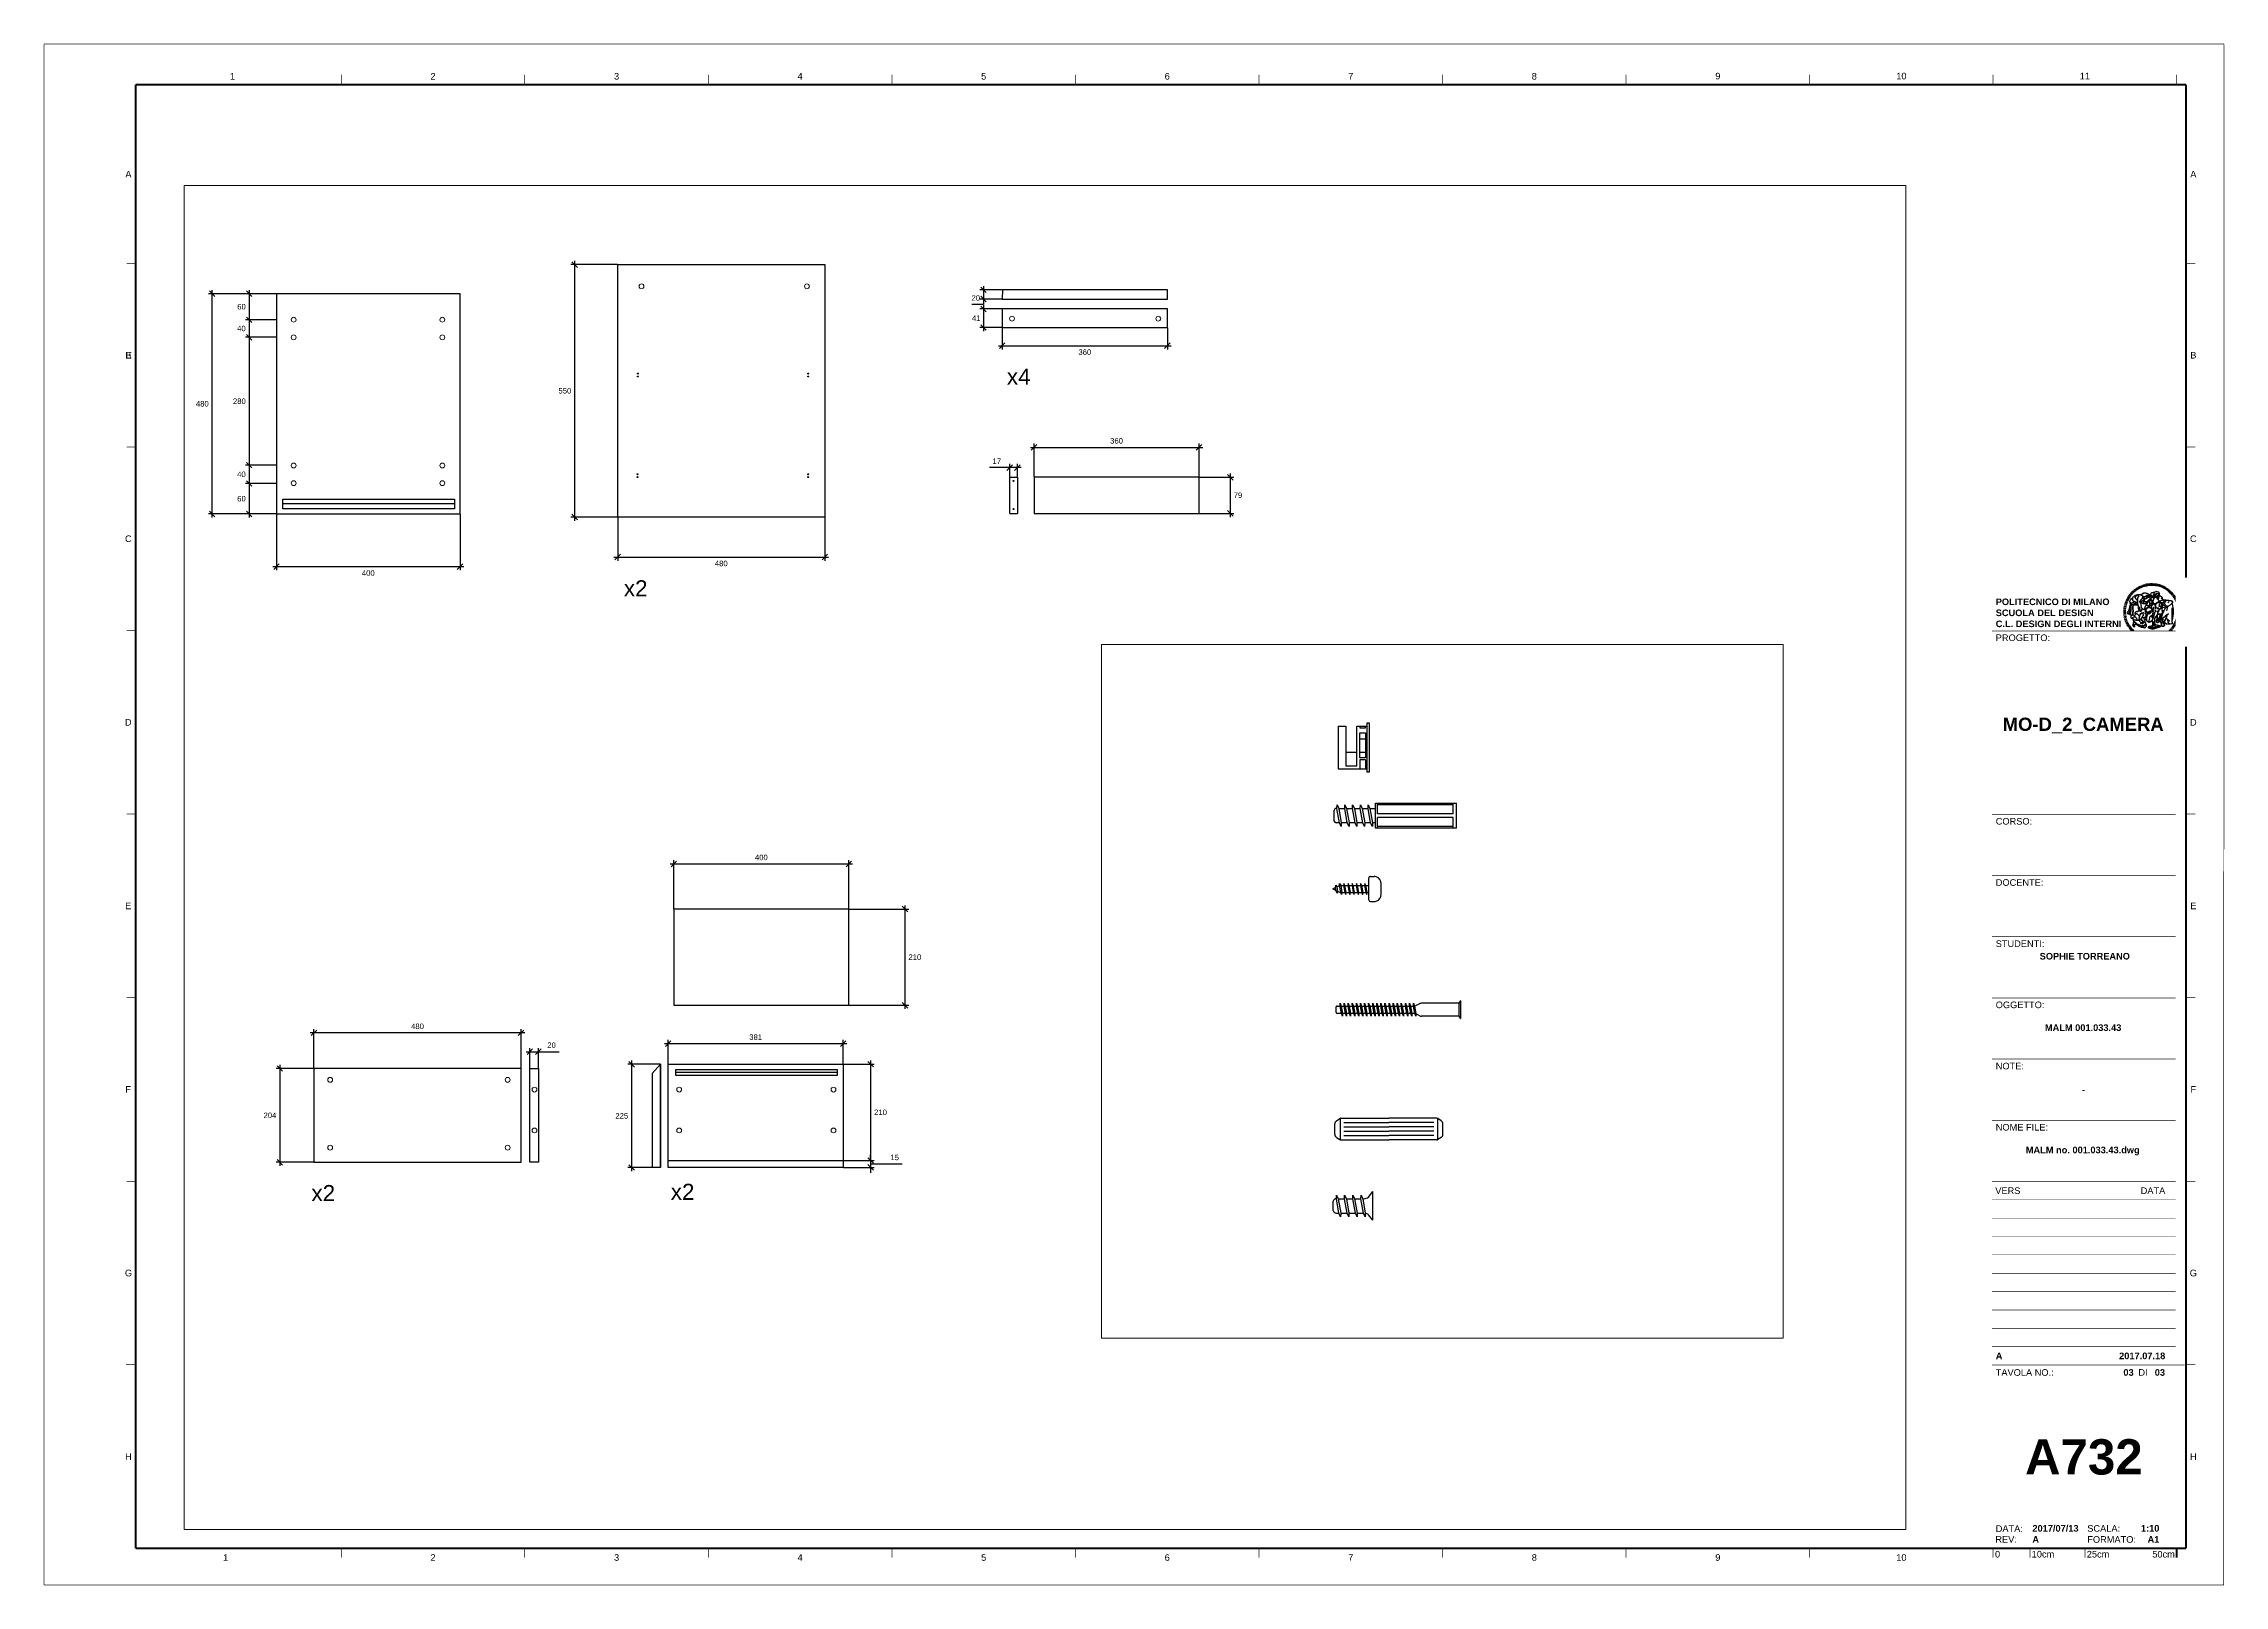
# Paper-space layout 'A732' of a CAD drawing. Header units: millimetres. Extents: x -1 to 593, y -1 to 419.
# The model-space entities are those that its viewports show. They can reach past a viewport. Long polylines and large blocks are cut down to what shows.
import ezdxf
from ezdxf.enums import TextEntityAlignment as Align

# ---------------------------------------------------------------- set-up
doc = ezdxf.new("R2010")
doc.units = ezdxf.units.MM
doc.header["$MEASUREMENT"] = 0
doc.set_wipeout_variables(frame=1)
for name, color, linetype, lineweight in [('Arredi', 1, 'Continuous', 30), ('Dettagli', 210, 'Continuous', 5), ('quote', 2, 'Continuous', 9)]:
    doc.layers.add(name, color=color, linetype=linetype, lineweight=lineweight)
doc.layers.add('G-ANNO-NPLT', color=210, linetype='Continuous', plot=False)
doc.layers.add('linee guida', color=210, linetype='Continuous', plot=False)
for name, color, linetype in [('G-ANNO-TEXT', 3, 'Continuous'), ('G-ANNO-TTLB', 3, 'Continuous'), ('Testo', 1, 'Continuous'), ('Viti', 2, 'Continuous')]:
    doc.layers.add(name, color=color, linetype=linetype)
doc.styles.add('ARIAL', font='Arial.ttf')
doc.styles.add('ARIAL-BOLD', font='Arial Bold.ttf')
doc.styles.add('E-ARIAL', font='Arial.ttf')
doc.styles.get("Standard").update_dxf_attribs({"font": 'Arial.ttf'})
doc.dimstyles.get("Standard").update_dxf_attribs({"dimtxt": 1.5, "dimasz": 1.5, "dimexe": 1, "dimexo": 0.0625, "dimgap": 1, "dimtad": 2, "dimtih": 1, "dimtoh": 1, "dimdec": 0, "dimzin": 0, "dimdsep": 46, "dimtxsty": 'Standard', "dimblk": 'OBLIQUE', "dimblk1": 'OBLIQUE', "dimblk2": 'OBLIQUE', "dimcen": 0.09, "dimdle": 1, "dimadec": 0, "dimazin": 0, "dimtfac": 1, "dimtdec": 0, "dimtofl": 0, "dimtmove": 0, "dimatfit": 3, "dimldrblk": 'ARCHTICK', "dimfxl": 1, "dimtolj": 1, "dimtzin": 0, "dimarcsym": 0})

psp = doc.layouts.new('A732')

# ---------------------------------------------------------------- texts
at = {"layer": 'G-ANNO-TEXT', "style": 'ARIAL'}
for s, p in [('1', (50.446, 410.078)), ('2', (105.097, 410.078)), ('3', (155.097, 410.078)), ('4', (205.097, 410.078)), ('5', (255.097, 410.078)), ('6', (305.097, 410.078)), ('7', (355.097, 410.078)), ('8', (405.097, 410.078)), ('9', (455.097, 410.123)), ('10', (505.097, 410.123)), ('11', (555.097, 410.123)), ('A', (22.114, 383.406)), ('A', (584.63, 383.406)), ('B', (22.063, 334.093)), ('E', (22.183, 334.093)), ('B', (584.63, 334.093)), ('C', (22.088, 284.093)), ('C', (584.63, 284.093)), ('D', (22.054, 234.093)), ('D', (584.63, 234.093)), ('E', (22.05, 184.093)), ('E', (584.63, 184.093)), ('F', (22.023, 134.093)), ('F', (584.63, 134.093)), ('G', (22.137, 84.093)), ('G', (584.63, 84.093)), ('H', (22.115, 34.093)), ('H', (584.63, 34.093)), ('1', (48.589, 6.601)), ('2', (105.097, 6.601)), ('3', (155.097, 6.601)), ('4', (205.097, 6.601)), ('5', (255.097, 6.601)), ('6', (305.097, 6.601)), ('7', (355.097, 6.601)), ('8', (405.097, 6.601)), ('9', (455.097, 6.601)), ('10', (505.097, 6.601))]:
    psp.add_text(s, height=1.8, dxfattribs=at).set_placement(p, align=Align.MIDDLE_CENTER)
at = {"layer": 'G-ANNO-TEXT', "style": 'E-ARIAL'}
psp.add_text('0', height=1.8, dxfattribs=at).set_placement((531.296, 8.393), align=Align.TOP_CENTER)
for s, p in [('10cm', (540.597, 6.593)), ('25cm', (555.597, 6.593))]:
    psp.add_text(s, height=1.8, dxfattribs=at).set_placement(p)
psp.add_text('50cm', height=1.8, dxfattribs=at).set_placement((579.597, 6.593), align=Align.RIGHT)

msp = doc.modelspace()

# ---------------------------------------------------------------- texts
at = {"layer": 'Testo', "char_height": 35, "attachment_point": 1}
for s, insert in [('x4', (-1531.1, 13613.9)), ('x2', (-2365.9, 13152.7)), ('x2', (-3046.7, 11834.8)), ('x2', (-2263.6, 11837.5))]:
    msp.add_mtext_dynamic_manual_height_columns(s, width=211.5, gutter_width=175, heights=[0], dxfattribs=dict(at, insert=insert))

# ---------------------------------------------------------------- blocks, each defined once
blk = doc.blocks.new('_Oblique')
at = {"color": 0, "linetype": 'ByBlock', "lineweight": -2}
blk.add_line((-0.5, -0.5), (0.5, 0.5), dxfattribs=at)
blk = doc.blocks.new('*D89')
at = {"layer": 'Defpoints', "color": 0, "transparency": 16777216}
for p in [(62.45, 290.85), (112.45, 290.85), (112.45, 276.51)]:
    blk.add_point(p, dxfattribs=at)
at = {"layer": 'quote', "color": 0, "lineweight": -2, "transparency": 16777216}
for p, q in [((62.45, 290.79), (62.45, 275.51)), ((112.45, 290.79), (112.45, 275.51)), ((61.45, 276.51), (113.45, 276.51))]:
    blk.add_line(p, q, dxfattribs=at)
at = {"layer": 'quote', "color": 0, "lineweight": -2, "transparency": 16777216, "xscale": 1.5, "yscale": 1.5, "zscale": 1.5, "rotation": 180}
blk.add_blockref('_Oblique', (62.45, 276.51), dxfattribs=at)
at = {"layer": 'quote', "color": 0, "lineweight": -2, "transparency": 16777216, "xscale": 1.5, "yscale": 1.5, "zscale": 1.5}
blk.add_blockref('_Oblique', (112.45, 276.51), dxfattribs=at)
at = {"layer": 'quote', "color": 0, "transparency": 16777216, "insert": (87.45, 274.75), "char_height": 1.5, "attachment_point": 5}
blk.add_mtext('\\A1;400', dxfattribs=at)
blk = doc.blocks.new('_ArchTick')
at = {"color": 0, "linetype": 'ByBlock', "const_width": 0.15}
blk.add_lwpolyline([(-0.5, -0.5), (0.5, 0.5)], dxfattribs=at)
blk = doc.blocks.new('*D90')
at = {"layer": 'Defpoints', "color": 0, "transparency": 16777216}
for p in [(44.93, 350.85), (62.45, 350.85), (62.45, 290.85)]:
    blk.add_point(p, dxfattribs=at)
at = {"layer": 'quote', "color": 0, "lineweight": -2, "transparency": 16777216}
for p, q in [((62.39, 350.85), (43.93, 350.85)), ((44.93, 289.85), (44.93, 351.85)), ((62.39, 290.85), (43.93, 290.85))]:
    blk.add_line(p, q, dxfattribs=at)
at = {"layer": 'quote', "color": 0, "lineweight": -2, "transparency": 16777216, "xscale": 1.5, "yscale": 1.5, "zscale": 1.5}
for p, rotation in [((44.93, 350.85), 90), ((44.93, 290.85), 270)]:
    blk.add_blockref('_Oblique', p, dxfattribs=dict(at, rotation=rotation))
at = {"layer": 'quote', "color": 0, "transparency": 16777216, "insert": (42.24, 320.85), "char_height": 1.5, "attachment_point": 5}
blk.add_mtext('\\A1;480', dxfattribs=at)
blk = doc.blocks.new('*D91')
at = {"layer": 'Defpoints', "color": 0, "transparency": 16777216}
for p in [(62.45, 350.85), (55.01, 343.75), (62.35, 343.75)]:
    blk.add_point(p, dxfattribs=at)
at = {"layer": 'quote', "color": 0, "lineweight": -2, "transparency": 16777216}
for p, q in [((62.39, 350.85), (54.01, 350.85)), ((55.01, 351.85), (55.01, 342.75)), ((62.29, 343.75), (54.01, 343.75))]:
    blk.add_line(p, q, dxfattribs=at)
at = {"layer": 'quote', "color": 0, "lineweight": -2, "transparency": 16777216, "xscale": 1.5, "yscale": 1.5, "zscale": 1.5}
for p, rotation in [((55.01, 350.85), 90), ((55.01, 343.75), 270)]:
    blk.add_blockref('_Oblique', p, dxfattribs=dict(at, rotation=rotation))
at = {"layer": 'quote', "color": 0, "transparency": 16777216, "insert": (52.92, 347.3), "char_height": 1.5, "attachment_point": 5}
blk.add_mtext('\\A1;60', dxfattribs=at)
blk = doc.blocks.new('*D92')
at = {"layer": 'Defpoints', "color": 0, "transparency": 16777216}
for p in [(55.01, 338.97), (62.35, 343.75), (62.44, 338.97)]:
    blk.add_point(p, dxfattribs=at)
at = {"layer": 'quote', "color": 0, "lineweight": -2, "transparency": 16777216}
for p, q in [((55.01, 344.75), (55.01, 337.97)), ((62.29, 343.75), (54.01, 343.75)), ((62.37, 338.97), (54.01, 338.97))]:
    blk.add_line(p, q, dxfattribs=at)
at = {"layer": 'quote', "color": 0, "lineweight": -2, "transparency": 16777216, "xscale": 1.5, "yscale": 1.5, "zscale": 1.5}
for p, rotation in [((55.01, 343.75), 90), ((55.01, 338.97), 270)]:
    blk.add_blockref('_Oblique', p, dxfattribs=dict(at, rotation=rotation))
at = {"layer": 'quote', "color": 0, "transparency": 16777216, "insert": (52.9, 341.36), "char_height": 1.5, "attachment_point": 5}
blk.add_mtext('\\A1;40', dxfattribs=at)
blk = doc.blocks.new('*D93')
at = {"layer": 'Defpoints', "color": 0, "transparency": 16777216}
for p in [(62.44, 338.97), (55.01, 304.14), (62.43, 304.14)]:
    blk.add_point(p, dxfattribs=at)
at = {"layer": 'quote', "color": 0, "lineweight": -2, "transparency": 16777216}
for p, q in [((62.37, 338.97), (54.01, 338.97)), ((55.01, 339.97), (55.01, 303.14)), ((62.37, 304.14), (54.01, 304.14))]:
    blk.add_line(p, q, dxfattribs=at)
at = {"layer": 'quote', "color": 0, "lineweight": -2, "transparency": 16777216, "xscale": 1.5, "yscale": 1.5, "zscale": 1.5}
for p, rotation in [((55.01, 338.97), 90), ((55.01, 304.14), 270)]:
    blk.add_blockref('_Oblique', p, dxfattribs=dict(at, rotation=rotation))
at = {"layer": 'quote', "color": 0, "transparency": 16777216, "insert": (52.33, 321.55), "char_height": 1.5, "attachment_point": 5}
blk.add_mtext('\\A1;280', dxfattribs=at)
blk = doc.blocks.new('*D94')
at = {"layer": 'Defpoints', "color": 0, "transparency": 16777216}
for p in [(62.43, 304.14), (55.01, 299.15), (62.43, 299.15)]:
    blk.add_point(p, dxfattribs=at)
at = {"layer": 'quote', "color": 0, "lineweight": -2, "transparency": 16777216}
for p, q in [((62.37, 304.14), (54.01, 304.14)), ((55.01, 305.14), (55.01, 298.15)), ((62.37, 299.15), (54.01, 299.15))]:
    blk.add_line(p, q, dxfattribs=at)
at = {"layer": 'quote', "color": 0, "lineweight": -2, "transparency": 16777216, "xscale": 1.5, "yscale": 1.5, "zscale": 1.5}
for p, rotation in [((55.01, 304.14), 90), ((55.01, 299.15), 270)]:
    blk.add_blockref('_Oblique', p, dxfattribs=dict(at, rotation=rotation))
at = {"layer": 'quote', "color": 0, "transparency": 16777216, "insert": (52.9, 301.65), "char_height": 1.5, "attachment_point": 5}
blk.add_mtext('\\A1;40', dxfattribs=at)
blk = doc.blocks.new('*D95')
at = {"layer": 'Defpoints', "color": 0, "transparency": 16777216}
for p in [(62.43, 299.15), (55.01, 290.85), (62.45, 290.85)]:
    blk.add_point(p, dxfattribs=at)
at = {"layer": 'quote', "color": 0, "lineweight": -2, "transparency": 16777216}
for p, q in [((62.37, 299.15), (54.01, 299.15)), ((55.01, 300.15), (55.01, 289.85)), ((62.39, 290.85), (54.01, 290.85))]:
    blk.add_line(p, q, dxfattribs=at)
at = {"layer": 'quote', "color": 0, "lineweight": -2, "transparency": 16777216, "xscale": 1.5, "yscale": 1.5, "zscale": 1.5}
for p, rotation in [((55.01, 299.15), 90), ((55.01, 290.85), 270)]:
    blk.add_blockref('_Oblique', p, dxfattribs=dict(at, rotation=rotation))
at = {"layer": 'quote', "color": 0, "transparency": 16777216, "insert": (52.92, 295), "char_height": 1.5, "attachment_point": 5}
blk.add_mtext('\\A1;60', dxfattribs=at)
blk = doc.blocks.new('*D96')
at = {"layer": 'Defpoints', "color": 0, "transparency": 16777216}
for p in [(155.39, 358.77), (143.66, 290.02), (155.39, 290.02)]:
    blk.add_point(p, dxfattribs=at)
at = {"layer": 'quote', "color": 0, "lineweight": -2, "transparency": 16777216}
for p, q in [((155.33, 358.77), (142.66, 358.77)), ((143.66, 359.77), (143.66, 289.02)), ((155.33, 290.02), (142.66, 290.02))]:
    blk.add_line(p, q, dxfattribs=at)
at = {"layer": 'quote', "color": 0, "lineweight": -2, "transparency": 16777216, "xscale": 1.5, "yscale": 1.5, "zscale": 1.5}
for p, rotation in [((143.66, 358.77), 90), ((143.66, 290.02), 270)]:
    blk.add_blockref('_Oblique', p, dxfattribs=dict(at, rotation=rotation))
at = {"layer": 'quote', "color": 0, "transparency": 16777216, "insert": (141.01, 324.4), "char_height": 1.5, "attachment_point": 5}
blk.add_mtext('\\A1;550', dxfattribs=at)
blk = doc.blocks.new('*D97')
at = {"layer": 'Defpoints', "color": 0, "transparency": 16777216}
for p in [(155.39, 290.02), (211.82, 290.02), (211.82, 279.12)]:
    blk.add_point(p, dxfattribs=at)
at = {"layer": 'quote', "color": 0, "lineweight": -2, "transparency": 16777216}
for p, q in [((155.39, 289.96), (155.39, 278.12)), ((211.82, 289.96), (211.82, 278.12)), ((154.39, 279.12), (212.82, 279.12))]:
    blk.add_line(p, q, dxfattribs=at)
at = {"layer": 'quote', "color": 0, "lineweight": -2, "transparency": 16777216, "xscale": 1.5, "yscale": 1.5, "zscale": 1.5, "rotation": 180}
blk.add_blockref('_Oblique', (155.39, 279.12), dxfattribs=at)
at = {"layer": 'quote', "color": 0, "lineweight": -2, "transparency": 16777216, "xscale": 1.5, "yscale": 1.5, "zscale": 1.5}
blk.add_blockref('_Oblique', (211.82, 279.12), dxfattribs=at)
at = {"layer": 'quote', "color": 0, "transparency": 16777216, "insert": (183.61, 277.36), "char_height": 1.5, "attachment_point": 5}
blk.add_mtext('\\A1;480', dxfattribs=at)
blk = doc.blocks.new('*D98')
at = {"layer": 'Defpoints', "color": 0, "transparency": 16777216}
for p in [(260.19, 351.9), (255.03, 349.4), (260.15, 349.4)]:
    blk.add_point(p, dxfattribs=at)
at = {"layer": 'quote', "color": 0, "lineweight": -2, "transparency": 16777216}
for p, q in [((260.13, 351.9), (254.03, 351.9)), ((255.03, 352.9), (255.03, 349.4)), ((255.03, 347.9), (251.84, 347.9)), ((260.09, 349.4), (254.03, 349.4)), ((255.03, 349.4), (255.03, 347.9))]:
    blk.add_line(p, q, dxfattribs=at)
at = {"layer": 'quote', "color": 0, "lineweight": -2, "transparency": 16777216, "xscale": 1.5, "yscale": 1.5, "zscale": 1.5}
for p, rotation in [((255.03, 351.9), 90), ((255.03, 349.4), 270)]:
    blk.add_blockref('_Oblique', p, dxfattribs=dict(at, rotation=rotation))
at = {"layer": 'quote', "color": 0, "transparency": 16777216, "insert": (252.93, 349.66), "char_height": 1.5, "attachment_point": 5}
blk.add_mtext('\\A1;20', dxfattribs=at)
blk = doc.blocks.new('*D99')
at = {"layer": 'Defpoints', "color": 0, "transparency": 16777216}
for p in [(260.15, 346.7), (255.03, 341.63), (260.15, 341.63)]:
    blk.add_point(p, dxfattribs=at)
at = {"layer": 'quote', "color": 0, "lineweight": -2, "transparency": 16777216}
for p, q in [((260.09, 346.7), (254.03, 346.7)), ((255.03, 347.7), (255.03, 340.63)), ((260.09, 341.63), (254.03, 341.63))]:
    blk.add_line(p, q, dxfattribs=at)
at = {"layer": 'quote', "color": 0, "lineweight": -2, "transparency": 16777216, "xscale": 1.5, "yscale": 1.5, "zscale": 1.5}
for p, rotation in [((255.03, 346.7), 90), ((255.03, 341.63), 270)]:
    blk.add_blockref('_Oblique', p, dxfattribs=dict(at, rotation=rotation))
at = {"layer": 'quote', "color": 0, "transparency": 16777216, "insert": (253.07, 344.17), "char_height": 1.5, "attachment_point": 5}
blk.add_mtext('\\A1;41', dxfattribs=at)
blk = doc.blocks.new('*D100')
at = {"layer": 'Defpoints', "color": 0, "transparency": 16777216}
for p in [(260.15, 341.63), (305.15, 341.63), (305.15, 336.69)]:
    blk.add_point(p, dxfattribs=at)
at = {"layer": 'quote', "color": 0, "lineweight": -2, "transparency": 16777216}
for p, q in [((260.15, 341.57), (260.15, 335.69)), ((305.15, 341.57), (305.15, 335.69)), ((259.15, 336.69), (306.15, 336.69))]:
    blk.add_line(p, q, dxfattribs=at)
at = {"layer": 'quote', "color": 0, "lineweight": -2, "transparency": 16777216, "xscale": 1.5, "yscale": 1.5, "zscale": 1.5, "rotation": 180}
blk.add_blockref('_Oblique', (260.15, 336.69), dxfattribs=at)
at = {"layer": 'quote', "color": 0, "lineweight": -2, "transparency": 16777216, "xscale": 1.5, "yscale": 1.5, "zscale": 1.5}
blk.add_blockref('_Oblique', (305.15, 336.69), dxfattribs=at)
at = {"layer": 'quote', "color": 0, "transparency": 16777216, "insert": (282.65, 334.93), "char_height": 1.5, "attachment_point": 5}
blk.add_mtext('\\A1;360', dxfattribs=at)
blk = doc.blocks.new('*D101')
at = {"layer": 'Defpoints', "color": 0, "transparency": 16777216}
for p in [(313.76, 309), (268.82, 300.85), (313.76, 300.85)]:
    blk.add_point(p, dxfattribs=at)
at = {"layer": 'quote', "color": 0, "lineweight": -2, "transparency": 16777216}
for p, q in [((267.82, 309), (314.76, 309)), ((268.82, 300.92), (268.82, 310)), ((313.76, 300.92), (313.76, 310))]:
    blk.add_line(p, q, dxfattribs=at)
at = {"layer": 'quote', "color": 0, "lineweight": -2, "transparency": 16777216, "xscale": 1.5, "yscale": 1.5, "zscale": 1.5, "rotation": 180}
blk.add_blockref('_Oblique', (268.82, 309), dxfattribs=at)
at = {"layer": 'quote', "color": 0, "lineweight": -2, "transparency": 16777216, "xscale": 1.5, "yscale": 1.5, "zscale": 1.5}
blk.add_blockref('_Oblique', (313.76, 309), dxfattribs=at)
at = {"layer": 'quote', "color": 0, "transparency": 16777216, "insert": (291.29, 310.76), "char_height": 1.5, "attachment_point": 5}
blk.add_mtext('\\A1;360', dxfattribs=at)
blk = doc.blocks.new('*D102')
at = {"layer": 'Defpoints', "color": 0, "transparency": 16777216}
for p in [(313.76, 300.85), (313.76, 291), (322.29, 291)]:
    blk.add_point(p, dxfattribs=at)
at = {"layer": 'quote', "color": 0, "lineweight": -2, "transparency": 16777216}
for p, q in [((313.82, 300.85), (323.29, 300.85)), ((322.29, 301.85), (322.29, 290)), ((313.82, 291), (323.29, 291))]:
    blk.add_line(p, q, dxfattribs=at)
at = {"layer": 'quote', "color": 0, "lineweight": -2, "transparency": 16777216, "xscale": 1.5, "yscale": 1.5, "zscale": 1.5}
for p, rotation in [((322.29, 300.85), 90), ((322.29, 291), 270)]:
    blk.add_blockref('_Oblique', p, dxfattribs=dict(at, rotation=rotation))
at = {"layer": 'quote', "color": 0, "transparency": 16777216, "insert": (324.37, 295.93), "char_height": 1.5, "attachment_point": 5}
blk.add_mtext('\\A1;79', dxfattribs=at)
blk = doc.blocks.new('*D103')
at = {"layer": 'Defpoints', "color": 0, "transparency": 16777216}
for p in [(262.18, 303.48), (262.18, 300.86), (264.28, 300.86)]:
    blk.add_point(p, dxfattribs=at)
at = {"layer": 'quote', "color": 0, "lineweight": -2, "transparency": 16777216}
for p, q in [((262.18, 303.48), (256.67, 303.48)), ((262.18, 300.93), (262.18, 304.48)), ((265.28, 303.48), (262.18, 303.48)), ((264.28, 300.93), (264.28, 304.48))]:
    blk.add_line(p, q, dxfattribs=at)
at = {"layer": 'quote', "color": 0, "lineweight": -2, "transparency": 16777216, "xscale": 1.5, "yscale": 1.5, "zscale": 1.5, "rotation": 180}
blk.add_blockref('_Oblique', (262.18, 303.48), dxfattribs=at)
at = {"layer": 'quote', "color": 0, "lineweight": -2, "transparency": 16777216, "xscale": 1.5, "yscale": 1.5, "zscale": 1.5}
blk.add_blockref('_Oblique', (264.28, 303.48), dxfattribs=at)
at = {"layer": 'quote', "color": 0, "transparency": 16777216, "insert": (258.68, 305.23), "char_height": 1.5, "attachment_point": 5}
blk.add_mtext('\\A1;17', dxfattribs=at)
blk = doc.blocks.new('*D104')
at = {"layer": 'Defpoints', "color": 0, "transparency": 16777216}
for p in [(218.37, 195.52), (170.69, 183.23), (218.37, 183.23)]:
    blk.add_point(p, dxfattribs=at)
at = {"layer": 'quote', "color": 0, "lineweight": -2, "transparency": 16777216}
for p, q in [((170.69, 183.29), (170.69, 196.52)), ((218.37, 183.29), (218.37, 196.52)), ((169.69, 195.52), (219.37, 195.52))]:
    blk.add_line(p, q, dxfattribs=at)
at = {"layer": 'quote', "color": 0, "lineweight": -2, "transparency": 16777216, "xscale": 1.5, "yscale": 1.5, "zscale": 1.5, "rotation": 180}
blk.add_blockref('_Oblique', (170.69, 195.52), dxfattribs=at)
at = {"layer": 'quote', "color": 0, "lineweight": -2, "transparency": 16777216, "xscale": 1.5, "yscale": 1.5, "zscale": 1.5}
blk.add_blockref('_Oblique', (218.37, 195.52), dxfattribs=at)
at = {"layer": 'quote', "color": 0, "transparency": 16777216, "insert": (194.53, 197.28), "char_height": 1.5, "attachment_point": 5}
blk.add_mtext('\\A1;400', dxfattribs=at)
blk = doc.blocks.new('*D105')
at = {"layer": 'Defpoints', "color": 0, "transparency": 16777216}
for p in [(218.37, 183.23), (233.67, 183.23), (218.37, 157.02)]:
    blk.add_point(p, dxfattribs=at)
at = {"layer": 'quote', "color": 0, "lineweight": -2, "transparency": 16777216}
for p, q in [((233.67, 156.02), (233.67, 184.23)), ((218.43, 183.23), (234.67, 183.23)), ((218.43, 157.02), (234.67, 157.02))]:
    blk.add_line(p, q, dxfattribs=at)
at = {"layer": 'quote', "color": 0, "lineweight": -2, "transparency": 16777216, "xscale": 1.5, "yscale": 1.5, "zscale": 1.5}
for p, rotation in [((233.67, 183.23), 90), ((233.67, 157.02), 270)]:
    blk.add_blockref('_Oblique', p, dxfattribs=dict(at, rotation=rotation))
at = {"layer": 'quote', "color": 0, "transparency": 16777216, "insert": (236.35, 170.13), "char_height": 1.5, "attachment_point": 5}
blk.add_mtext('\\A1;210', dxfattribs=at)
blk = doc.blocks.new('*D106')
at = {"layer": 'Defpoints', "color": 0, "transparency": 16777216}
for p in [(216.82, 146.58), (169.14, 140.96), (216.82, 140.96)]:
    blk.add_point(p, dxfattribs=at)
at = {"layer": 'quote', "color": 0, "lineweight": -2, "transparency": 16777216}
for p, q in [((168.14, 146.58), (217.82, 146.58)), ((169.14, 141.02), (169.14, 147.58)), ((216.82, 141.02), (216.82, 147.58))]:
    blk.add_line(p, q, dxfattribs=at)
at = {"layer": 'quote', "color": 0, "lineweight": -2, "transparency": 16777216, "xscale": 1.5, "yscale": 1.5, "zscale": 1.5, "rotation": 180}
blk.add_blockref('_Oblique', (169.14, 146.58), dxfattribs=at)
at = {"layer": 'quote', "color": 0, "lineweight": -2, "transparency": 16777216, "xscale": 1.5, "yscale": 1.5, "zscale": 1.5}
blk.add_blockref('_Oblique', (216.82, 146.58), dxfattribs=at)
at = {"layer": 'quote', "color": 0, "transparency": 16777216, "insert": (192.98, 148.34), "char_height": 1.5, "attachment_point": 5}
blk.add_mtext('\\A1;381', dxfattribs=at)
blk = doc.blocks.new('*D107')
at = {"layer": 'Defpoints', "color": 0, "transparency": 16777216}
for p in [(216.82, 140.96), (216.82, 114.75), (224.31, 114.75)]:
    blk.add_point(p, dxfattribs=at)
at = {"layer": 'quote', "color": 0, "lineweight": -2, "transparency": 16777216}
for p, q in [((216.88, 140.96), (225.31, 140.96)), ((224.31, 141.96), (224.31, 113.75)), ((216.88, 114.75), (225.31, 114.75))]:
    blk.add_line(p, q, dxfattribs=at)
at = {"layer": 'quote', "color": 0, "lineweight": -2, "transparency": 16777216, "xscale": 1.5, "yscale": 1.5, "zscale": 1.5}
for p, rotation in [((224.31, 140.96), 90), ((224.31, 114.75), 270)]:
    blk.add_blockref('_Oblique', p, dxfattribs=dict(at, rotation=rotation))
at = {"layer": 'quote', "color": 0, "transparency": 16777216, "insert": (226.99, 127.85), "char_height": 1.5, "attachment_point": 5}
blk.add_mtext('\\A1;210', dxfattribs=at)
blk = doc.blocks.new('*D108')
at = {"layer": 'Defpoints', "color": 0, "transparency": 16777216}
for p in [(216.82, 114.75), (216.82, 112.87), (224.31, 112.87)]:
    blk.add_point(p, dxfattribs=at)
at = {"layer": 'quote', "color": 0, "lineweight": -2, "transparency": 16777216}
for p, q in [((216.88, 114.75), (225.31, 114.75)), ((224.31, 114.75), (224.31, 116.25)), ((224.31, 114.75), (224.31, 112.87)), ((224.31, 113.81), (228.85, 113.81)), ((228.85, 113.81), (232.85, 113.81)), ((216.88, 112.87), (225.31, 112.87)), ((224.31, 112.87), (224.31, 111.37))]:
    blk.add_line(p, q, dxfattribs=at)
at = {"layer": 'quote', "color": 0, "lineweight": -2, "transparency": 16777216, "xscale": 1.5, "yscale": 1.5, "zscale": 1.5}
for p, rotation in [((224.31, 114.75), 270), ((224.31, 112.87), 90)]:
    blk.add_blockref('_Oblique', p, dxfattribs=dict(at, rotation=rotation))
at = {"layer": 'quote', "color": 0, "transparency": 16777216, "insert": (230.85, 115.57), "char_height": 1.5, "attachment_point": 5}
blk.add_mtext('\\A1;15', dxfattribs=at)
blk = doc.blocks.new('*D109')
at = {"layer": 'Defpoints', "color": 0, "transparency": 16777216}
for p in [(167.1, 140.94), (159.19, 112.85), (167.1, 112.85)]:
    blk.add_point(p, dxfattribs=at)
at = {"layer": 'quote', "color": 0, "lineweight": -2, "transparency": 16777216}
for p, q in [((167.04, 140.94), (158.19, 140.94)), ((159.19, 141.94), (159.19, 111.85)), ((167.04, 112.85), (158.19, 112.85))]:
    blk.add_line(p, q, dxfattribs=at)
at = {"layer": 'quote', "color": 0, "lineweight": -2, "transparency": 16777216, "xscale": 1.5, "yscale": 1.5, "zscale": 1.5}
for p, rotation in [((159.19, 140.94), 90), ((159.19, 112.85), 270)]:
    blk.add_blockref('_Oblique', p, dxfattribs=dict(at, rotation=rotation))
at = {"layer": 'quote', "color": 0, "transparency": 16777216, "insert": (156.51, 126.89), "char_height": 1.5, "attachment_point": 5}
blk.add_mtext('\\A1;225', dxfattribs=at)
blk = doc.blocks.new('*D110')
at = {"layer": 'Defpoints', "color": 0, "transparency": 16777216}
for p in [(72.65, 149.52), (72.65, 139.8), (129.07, 139.8)]:
    blk.add_point(p, dxfattribs=at)
at = {"layer": 'quote', "color": 0, "lineweight": -2, "transparency": 16777216}
for p, q in [((130.07, 149.52), (71.65, 149.52)), ((72.65, 139.86), (72.65, 150.52)), ((129.07, 139.86), (129.07, 150.52))]:
    blk.add_line(p, q, dxfattribs=at)
at = {"layer": 'quote', "color": 0, "lineweight": -2, "transparency": 16777216, "xscale": 1.5, "yscale": 1.5, "zscale": 1.5, "rotation": 180}
blk.add_blockref('_Oblique', (72.65, 149.52), dxfattribs=at)
at = {"layer": 'quote', "color": 0, "lineweight": -2, "transparency": 16777216, "xscale": 1.5, "yscale": 1.5, "zscale": 1.5}
blk.add_blockref('_Oblique', (129.07, 149.52), dxfattribs=at)
at = {"layer": 'quote', "color": 0, "transparency": 16777216, "insert": (100.86, 151.28), "char_height": 1.5, "attachment_point": 5}
blk.add_mtext('\\A1;480', dxfattribs=at)
blk = doc.blocks.new('*D111')
at = {"layer": 'Defpoints', "color": 0, "transparency": 16777216}
for p in [(72.65, 139.8), (63.34, 114.24), (72.65, 114.24)]:
    blk.add_point(p, dxfattribs=at)
at = {"layer": 'quote', "color": 0, "lineweight": -2, "transparency": 16777216}
for p, q in [((72.59, 139.8), (62.34, 139.8)), ((63.34, 140.8), (63.34, 113.24)), ((72.59, 114.24), (62.34, 114.24))]:
    blk.add_line(p, q, dxfattribs=at)
at = {"layer": 'quote', "color": 0, "lineweight": -2, "transparency": 16777216, "xscale": 1.5, "yscale": 1.5, "zscale": 1.5}
for p, rotation in [((63.34, 139.8), 90), ((63.34, 114.24), 270)]:
    blk.add_blockref('_Oblique', p, dxfattribs=dict(at, rotation=rotation))
at = {"layer": 'quote', "color": 0, "transparency": 16777216, "insert": (60.66, 127.02), "char_height": 1.5, "attachment_point": 5}
blk.add_mtext('\\A1;204', dxfattribs=at)
blk = doc.blocks.new('*D112')
at = {"layer": 'Defpoints', "color": 0, "transparency": 16777216}
for p in [(133.78, 144.38), (131.45, 139.8), (133.78, 139.8)]:
    blk.add_point(p, dxfattribs=at)
at = {"layer": 'quote', "color": 0, "lineweight": -2, "transparency": 16777216}
for p, q in [((130.45, 144.38), (133.78, 144.38)), ((131.45, 139.86), (131.45, 145.38)), ((133.78, 139.86), (133.78, 145.38)), ((133.78, 144.38), (139.47, 144.38))]:
    blk.add_line(p, q, dxfattribs=at)
at = {"layer": 'quote', "color": 0, "lineweight": -2, "transparency": 16777216, "xscale": 1.5, "yscale": 1.5, "zscale": 1.5, "rotation": 180}
blk.add_blockref('_Oblique', (131.45, 144.38), dxfattribs=at)
at = {"layer": 'quote', "color": 0, "lineweight": -2, "transparency": 16777216, "xscale": 1.5, "yscale": 1.5, "zscale": 1.5}
blk.add_blockref('_Oblique', (133.78, 144.38), dxfattribs=at)
at = {"layer": 'quote', "color": 0, "transparency": 16777216, "insert": (137.37, 146.14), "char_height": 1.5, "attachment_point": 5}
blk.add_mtext('\\A1;20', dxfattribs=at)
blk = doc.blocks.new('logoPolimi')
for p, q in [((-1.49, 1.84), (-1.36, 1.68)), ((-1.41, 1.91), (-1.28, 1.74)), ((-1.32, 1.97), (-1.2, 1.8)), ((-1.22, 2.03), (-1.11, 1.85)), ((-1.13, 2.09), (-1.03, 1.9)), ((-1.03, 2.14), (-0.94, 1.95)), ((-0.93, 2.18), (-0.84, 1.99)), ((-0.83, 2.22), (-0.75, 2.03)), ((-0.72, 2.26), (-0.66, 2.06)), ((-0.61, 2.29), (-0.56, 2.09)), ((-0.51, 2.32), (-0.46, 2.11)), ((-0.4, 2.34), (-0.36, 2.13)), ((-0.29, 2.35), (-0.26, 2.14)), ((-0.18, 2.36), (-0.16, 2.15)), ((-0.07, 2.37), (-0.06, 2.16)), ((0.04, 2.37), (0.04, 2.16)), ((0.15, 2.36), (0.14, 2.16)), ((0.26, 2.36), (0.24, 2.15)), ((0.37, 2.34), (0.34, 2.13)), ((0.48, 2.32), (0.44, 2.12)), ((0.59, 2.3), (0.54, 2.09)), ((0.69, 2.27), (0.63, 2.07)), ((0.8, 2.23), (0.73, 2.03)), ((0.9, 2.19), (0.82, 2)), ((1, 2.15), (0.91, 1.96)), ((1.1, 2.1), (1, 1.91)), ((1.2, 2.04), (1.09, 1.86)), ((1.29, 1.99), (1.18, 1.81)), ((1.38, 1.92), (1.26, 1.75)), ((1.47, 1.86), (1.34, 1.69)), ((-2.37, 0.12), (-2.16, 0.11)), ((-2.37, 0.01), (-2.16, 0.01)), ((-2.36, 0.23), (-2.15, 0.21)), ((-2.35, 0.34), (-2.14, 0.31)), ((-2.33, 0.45), (-2.12, 0.41)), ((-2.3, 0.55), (-2.1, 0.51)), ((-2.28, 0.66), (-2.07, 0.6)), ((-2.24, 0.77), (-2.04, 0.7)), ((-2.2, 0.87), (-2.01, 0.79)), ((-2.16, 0.97), (-1.97, 0.89)), ((-2.11, 1.07), (-1.93, 0.98)), ((-2.06, 1.17), (-1.88, 1.07)), ((-2.01, 1.26), (-1.83, 1.15)), ((-1.94, 1.36), (-1.77, 1.24)), ((-1.88, 1.45), (-1.71, 1.32)), ((-1.84, 0.03), (-1.82, 0.35)), ((-1.81, 1.53), (-1.65, 1.4)), ((-1.74, 1.61), (-1.58, 1.47)), ((-1.73, 0.59), (-1.73, 0.59)), ((-1.73, 0.59), (-1.73, 0.59)), ((-1.66, 1.69), (-1.51, 1.54)), ((-1.65, 0.57), (-1.65, 0.57)), ((-1.59, 1.12), (-1.59, 1.12)), ((-1.58, 1.77), (-1.44, 1.61)), ((-1.51, 0.55), (-1.51, 0.55)), ((-1.51, 0.55), (-1.51, 0.55)), ((-1.31, 0.79), (-1.21, 0.75)), ((-1.21, 0.75), (-1.31, 0.79)), ((-1.21, 0.75), (-1.31, 0.79)), ((-1.21, 0.75), (-1.21, 0.75)), ((-1.21, 0.75), (-1.21, 0.75)), ((-1.19, 0.76), (-1.19, 0.76)), ((-1.19, 0.76), (-1.19, 0.76)), ((-1.17, 0.99), (-1.18, 0.99)), ((-1.18, 0.99), (-1.17, 0.99)), ((-1.16, 0.57), (-1.16, 0.57)), ((-1.16, 0.57), (-1.16, 0.57)), ((-1.1, 0.01), (-0.99, 0.06)), ((-0.99, 0.06), (-1.1, 0.01)), ((-0.99, 0.06), (-1.1, 0.01)), ((-0.99, 0.06), (-0.99, 0.06)), ((-0.99, 0.06), (-0.99, 0.06)), ((-0.97, 0.79), (-0.98, 0.79)), ((-0.89, 0.84), (-0.97, 0.79)), ((-0.97, 0.79), (-0.89, 0.84)), ((-0.96, 1.41), (-0.96, 1.41)), ((-0.96, 1.41), (-0.96, 1.41)), ((-0.89, 0.84), (-0.82, 0.87)), ((-0.82, 0.87), (-0.89, 0.84)), ((-0.89, 0.84), (-0.82, 0.87)), ((-0.88, 0.83), (-0.89, 0.84)), ((-0.85, 1.39), (-0.85, 1.39)), ((-0.85, 1.39), (-0.85, 1.39)), ((-0.84, 0.14), (-0.84, 0.14)), ((-0.77, 1.08), (-0.78, 1.08)), ((-0.78, 1.08), (-0.77, 1.08)), ((-0.61, 1.12), (-0.77, 1.08)), ((-0.77, 1.08), (-0.61, 1.12)), ((-0.77, 1.08), (-0.61, 1.12)), ((-0.75, 1.3), (-0.76, 1.29)), ((-0.76, 1.29), (-0.75, 1.3)), ((-0.65, 0.99), (-0.7, 0.96)), ((-0.69, 0.18), (-0.68, 0.18)), ((-0.66, 0.93), (-0.66, 0.93)), ((-0.66, 0.93), (-0.64, 0.93)), ((-0.66, 0.93), (-0.66, 0.93)), ((-0.66, 0.93), (-0.66, 0.93)), ((-0.63, 1.01), (-0.63, 1.01)), ((-0.63, 1.01), (-0.62, 1.01)), ((-0.63, 0.66), (-0.63, 0.66)), ((-0.6, 1.12), (-0.61, 1.12)), ((-0.61, 1.12), (-0.6, 1.12)), ((-0.61, 1.12), (-0.6, 1.12)), ((-0.61, 0.86), (-0.57, 0.85)), ((-0.57, 0.85), (-0.61, 0.86)), ((-0.61, 0.86), (-0.57, 0.85)), ((-0.53, 1.08), (-0.6, 1.12)), ((-0.6, 1.12), (-0.6, 1.11)), ((-0.6, 1.12), (-0.53, 1.08)), ((-0.57, 0.8), (-0.59, 0.8)), ((-0.57, 0.85), (-0.53, 0.84)), ((-0.57, 0.85), (-0.57, 0.85)), ((-0.57, 0.85), (-0.57, 0.85)), ((-0.57, 0.85), (-0.53, 0.84)), ((-0.56, 0.29), (-0.49, 0.48)), ((-0.56, 0.14), (-0.56, 0.29)), ((-0.5, 0.11), (-0.56, 0.14)), ((-0.53, 0.84), (-0.51, 0.84)), ((-0.53, 0.84), (-0.51, 0.84)), ((-0.53, 0.84), (-0.53, 0.84)), ((-0.51, 0.11), (-0.51, 0.11)), ((-0.51, 0.11), (-0.51, 0.11)), ((-0.34, 0.33), (-0.5, 0.11)), ((-0.49, 0.48), (-0.41, 0.55)), ((-0.42, 0.8), (-0.47, 0.79)), ((-0.42, 0.8), (-0.47, 0.79)), ((-0.47, 0.79), (-0.45, 0.76)), ((-0.47, 0.79), (-0.45, 0.76)), ((-0.45, 1.14), (-0.42, 1.11)), ((-0.42, 1.26), (-0.36, 1.22)), ((-0.41, 0.55), (-0.34, 0.49)), ((-0.4, 1.37), (-0.38, 1.38)), ((-0.39, 1.37), (-0.4, 1.37)), ((-0.35, 1.33), (-0.4, 1.37)), ((-0.39, 1.24), (-0.4, 1.23)), ((-0.38, 1.14), (-0.38, 1.14)), ((-0.34, 0.49), (-0.09, 0.48)), ((-0.16, 0.32), (-0.34, 0.33)), ((-0.14, 0.32), (-0.31, 0.34)), ((-0.28, 1.3), (-0.29, 1.3)), ((-0.28, 1.3), (-0.28, 1.3)), ((-0.16, 1.24), (-0.16, 1.25)), ((-0.16, 1.25), (-0.16, 1.25)), ((-0.16, 0.49), (-0.14, 0.64)), ((-0.06, 0.27), (-0.16, 0.32)), ((-0.1, 0.88), (-0.09, 0.87)), ((-0.08, 1.37), (-0.08, 1.38)), ((-0.08, 1.23), (-0.05, 1.21)), ((-0.05, 1.21), (-0.08, 1.23)), ((-0.08, 1.23), (-0.05, 1.21)), ((-0.03, 0.26), (-0.06, 0.27)), ((-0.05, 1.21), (-0.04, 1.21)), ((-0.04, 1.21), (-0.05, 1.21)), ((-0.04, 1.21), (-0.04, 1.21)), ((-0.04, 1.21), (-0.04, 1.21)), ((-0.04, 0.48), (-0.03, 0.26)), ((0.03, 1.15), (0.03, 1.15)), ((0.03, 0.66), (0.03, 0.67)), ((0.07, 0.58), (0.07, 0.57)), ((0.1, 1.18), (0.1, 1.18)), ((0.1, 0.84), (0.1, 0.84)), ((0.13, 1.32), (0.17, 1.19)), ((0.14, 0.71), (0.34, 0.65)), ((0.31, 0.56), (0.17, 0.63)), ((0.27, 1.61), (0.27, 1.61)), ((0.27, 1.61), (0.27, 1.61)), ((0.27, 1.61), (0.27, 1.61)), ((0.29, 1.29), (0.29, 1.29)), ((0.29, 1.29), (0.29, 1.29)), ((0.29, 1.29), (0.29, 1.29)), ((0.29, 1.29), (0.29, 1.29)), ((0.33, 0.49), (0.34, 0.49)), ((0.33, 0.03), (0.35, 0.03)), ((0.33, 0.03), (0.35, 0.03)), ((0.34, 0.65), (0.34, 0.64)), ((0.35, 0.03), (0.57, 0.06)), ((0.35, 0.03), (0.57, 0.06)), ((0.35, 0.03), (0.35, 0.03)), ((0.35, 0.03), (0.35, 0.03)), ((0.38, 1.36), (0.37, 1.35)), ((0.38, 0.34), (0.37, 0.34)), ((0.38, 0.34), (0.38, 0.34)), ((0.43, 0.67), (0.39, 0.64)), ((0.49, 1.05), (0.51, 1.13)), ((0.51, 1.13), (0.49, 1.05)), ((0.49, 1.05), (0.51, 1.13)), ((0.51, 1.31), (0.5, 1.29)), ((0.51, 1.13), (0.52, 1.23)), ((0.52, 1.23), (0.51, 1.23)), ((0.51, 1.23), (0.52, 1.23)), ((0.52, 1.23), (0.51, 1.13)), ((0.51, 1.13), (0.52, 1.23)), ((0.52, 1.24), (0.6, 1.37)), ((0.52, 1.23), (0.6, 1.36)), ((0.6, 1.36), (0.52, 1.23)), ((0.52, 1.23), (0.52, 1.23)), ((0.52, 1.23), (0.52, 1.24)), ((0.52, 1.23), (0.52, 1.23)), ((0.55, 1.07), (0.53, 1.06)), ((0.53, 1.04), (0.53, 1.06)), ((0.53, 1.05), (0.53, 1.04)), ((0.54, 0.3), (0.63, 0.32)), ((0.54, -0.08), (0.61, 0.06)), ((0.61, 0.06), (0.54, -0.08)), ((0.54, -0.08), (0.61, 0.06)), ((0.56, 0.19), (0.59, 0.21)), ((0.57, 1.07), (0.57, 1.07)), ((0.57, 1.07), (0.57, 1.07)), ((0.57, 1.07), (0.57, 1.07)), ((0.57, 1.07), (0.57, 1.07)), ((0.57, 1.07), (0.57, 1.07)), ((0.57, 1.07), (0.57, 1.07)), ((0.57, 1.07), (0.57, 1.07)), ((0.58, 0.3), (0.59, 0.29)), ((0.59, 0.78), (0.59, 0.79)), ((0.59, 0.79), (0.59, 0.79)), ((0.59, 0.79), (0.59, 0.79)), ((0.59, 0.79), (0.59, 0.78)), ((0.61, 0.06), (0.6, 0.07)), ((0.6, 0.07), (0.61, 0.06)), ((0.61, 0.06), (0.61, 0.07)), ((0.62, 0.21), (0.65, 0.22)), ((0.64, 1.37), (0.65, 1.37)), ((0.69, 0.86), (0.68, 0.86)), ((0.68, 0.86), (0.69, 0.86)), ((0.68, 0.76), (0.68, 0.76)), ((0.76, 0.26), (0.76, 0.26)), ((0.82, 0.35), (0.84, 0.36)), ((0.82, 0.35), (0.82, 0.35)), ((0.84, 0.36), (0.84, 0.37)), ((0.85, 0.34), (1.05, 0.35)), ((0.93, 1.05), (0.93, 1.05)), ((0.93, 1.05), (0.93, 1.05)), ((0.93, 1.05), (0.93, 1.04)), ((0.93, 1.05), (0.93, 1.05)), ((0.97, 0.66), (0.96, 0.66)), ((1.01, 0.97), (0.98, 0.96)), ((1.17, 0.96), (1.17, 0.95)), ((1.17, 0.95), (1.17, 0.95)), ((1.34, 0.37), (1.26, 0.04)), ((1.27, 0.37), (1.27, 0.38)), ((1.28, 0.95), (1.28, 0.95)), ((1.37, 0.73), (1.46, 0.81)), ((1.41, 0.4), (1.41, 0.41)), ((1.56, 1.79), (1.42, 1.63)), ((1.64, 1.71), (1.49, 1.56)), ((1.49, 0.9), (1.57, 0.92)), ((1.72, 1.63), (1.56, 1.49)), ((1.67, 0.6), (1.57, 0.53)), ((1.79, 1.55), (1.63, 1.41)), ((1.86, 1.47), (1.7, 1.34)), ((1.93, 1.38), (1.76, 1.26)), ((1.99, 1.29), (1.81, 1.17)), ((2.05, 1.19), (1.87, 1.09)), ((2.1, 1.1), (1.92, 1)), ((2.15, 1), (1.96, 0.91)), ((2.19, 0.9), (2, 0.82)), ((2.23, 0.79), (2.04, 0.72)), ((2.27, 0.69), (2.07, 0.63)), ((2.3, 0.58), (2.09, 0.53)), ((2.32, 0.47), (2.12, 0.43)), ((2.34, 0.37), (2.13, 0.33)), ((2.36, 0.26), (2.15, 0.23)), ((2.37, 0.15), (2.16, 0.13)), ((2.37, 0.04), (2.16, 0.03)), ((-2.37, -0.1), (-2.16, -0.09)), ((-2.36, -0.21), (-2.15, -0.19)), ((-2.35, -0.32), (-2.14, -0.29)), ((-2.33, -0.43), (-2.12, -0.39)), ((-2.31, -0.54), (-2.1, -0.49)), ((-2.28, -0.65), (-2.08, -0.59)), ((-2.25, -0.75), (-2.05, -0.69)), ((-2.21, -0.86), (-2.02, -0.78)), ((-2.17, -0.96), (-1.98, -0.87)), ((-2.12, -1.06), (-1.93, -0.96)), ((-2.07, -1.16), (-1.89, -1.05)), ((-2.04, -0.15), (-1.97, -0.2)), ((-2.01, -1.25), (-1.84, -1.14)), ((-1.95, -1.34), (-1.78, -1.22)), ((-1.89, -1.43), (-1.72, -1.31)), ((-1.82, -1.52), (-1.66, -1.38)), ((-1.75, -1.6), (-1.59, -1.46)), ((-1.67, -1.68), (-1.52, -1.53)), ((-1.58, -0.12), (-1.6, -0.18)), ((-1.6, -0.18), (-1.58, -0.28)), ((-1.57, -0.54), (-1.59, -0.54)), ((-1.59, -0.54), (-1.59, -0.54)), ((-1.59, -1.76), (-1.45, -1.6)), ((-1.56, -0.32), (-1.56, -0.31)), ((-1.56, -0.31), (-1.56, -0.31)), ((-1.53, -0.65), (-1.53, -0.65)), ((-1.53, -0.65), (-1.53, -0.65)), ((-1.51, -1.83), (-1.37, -1.67)), ((-1.48, -0.86), (-1.48, -0.85)), ((-1.42, -0.37), (-1.42, -0.37)), ((-1.42, -1.9), (-1.29, -1.73)), ((-1.38, -0.46), (-1.38, -0.46)), ((-1.33, -1.96), (-1.21, -1.79)), ((-1.31, -0.24), (-1.31, -0.23)), ((-1.31, -0.23), (-1.31, -0.24)), ((-1.23, -0.19), (-1.23, -0.19)), ((-1.23, -0.19), (-1.23, -0.19)), ((-1.23, -0.19), (-1.23, -0.19)), ((-1.23, -0.19), (-1.23, -0.19)), ((-1.01, -0.39), (-1.02, -0.39)), ((-1.02, -0.39), (-1.01, -0.39)), ((-1.02, -0.7), (-1.02, -0.7)), ((-1.02, -0.7), (-1.02, -0.7)), ((-1.02, -0.7), (-1.02, -0.7)), ((-0.79, -0.51), (-0.83, -0.58)), ((-0.83, -0.58), (-0.79, -0.51)), ((-0.83, -0.58), (-0.79, -0.51)), ((-0.78, -1.05), (-0.83, -0.94)), ((-0.83, -0.94), (-0.78, -1.05)), ((-0.83, -0.94), (-0.83, -0.94)), ((-0.83, -0.94), (-0.78, -1.05)), ((-0.82, -1.23), (-0.82, -1.23)), ((-0.82, -1.23), (-0.77, -1.23)), ((-0.77, -1.23), (-0.82, -1.23)), ((-0.82, -1.23), (-0.82, -1.23)), ((-0.77, -1.23), (-0.82, -1.23)), ((-0.75, -0.96), (-0.8, -0.89)), ((-0.8, -0.89), (-0.79, -0.92)), ((-0.79, -0.92), (-0.8, -0.89)), ((-0.8, -0.89), (-0.75, -0.96)), ((-0.79, -0.92), (-0.8, -0.89)), ((-0.8, -0.89), (-0.8, -0.89)), ((-0.8, -0.89), (-0.75, -0.96)), ((-0.79, -0.92), (-0.78, -0.95)), ((-0.78, -0.95), (-0.79, -0.92)), ((-0.78, -0.95), (-0.79, -0.92)), ((-0.77, -0.49), (-0.78, -0.48)), ((-0.78, -0.48), (-0.77, -0.49)), ((-0.78, -0.95), (-0.76, -1)), ((-0.76, -1), (-0.78, -0.95)), ((-0.76, -1), (-0.78, -0.95)), ((-0.71, -0.89), (-0.75, -0.87)), ((-0.75, -0.87), (-0.71, -0.89)), ((-0.75, -0.87), (-0.71, -0.89)), ((-0.72, -1.01), (-0.75, -0.96)), ((-0.75, -0.96), (-0.72, -1.01)), ((-0.75, -0.96), (-0.72, -1.01)), ((-0.64, -0.93), (-0.71, -0.89)), ((-0.71, -0.89), (-0.64, -0.93)), ((-0.71, -0.89), (-0.64, -0.93)), ((-0.66, -0.53), (-0.66, -0.53)), ((-0.66, -0.53), (-0.66, -0.53)), ((-0.66, -0.53), (-0.66, -0.53)), ((-0.39, -0.81), (-0.51, -0.69)), ((-0.51, -1.04), (-0.5, -1.04)), ((-0.48, -0.42), (-0.48, -0.42)), ((-0.48, -0.42), (-0.48, -0.42)), ((-0.48, -0.42), (-0.48, -0.42)), ((-0.41, -0.51), (-0.41, -0.51)), ((-0.38, -0.05), (-0.39, -0.12)), ((-0.39, -0.12), (-0.37, -0.1)), ((-0.35, -0.14), (-0.37, -0.08)), ((-0.37, -0.09), (-0.37, -0.09)), ((-0.33, -0.12), (-0.35, -0.14)), ((-0.32, -0.14), (-0.35, -0.14)), ((-0.35, -0.18), (-0.34, -0.22)), ((-0.34, -0.08), (-0.29, -0.16)), ((-0.34, -0.22), (-0.34, -0.22)), ((-0.27, -0.17), (-0.32, -0.14)), ((-0.25, -0.91), (-0.26, -0.9)), ((-0.26, -1.29), (0.1, -1.2)), ((0.1, -1.2), (-0.26, -1.29)), ((0.08, -1.4), (-0.26, -1.29)), ((-0.26, -1.29), (0.08, -1.4)), ((-0.26, -1.38), (-0.26, -1.29)), ((-0.26, -1.29), (-0.26, -1.29)), ((-0.26, -1.29), (-0.26, -1.38)), ((-0.26, -1.29), (0.08, -1.4)), ((-0.26, -1.29), (-0.26, -1.29)), ((0.08, -1.49), (-0.26, -1.38)), ((-0.26, -1.38), (0.09, -1.49)), ((-0.14, -0.15), (-0.16, -0.13)), ((-0.11, -0.04), (-0.12, -0.05)), ((-0.04, -0.41), (-0.01, -0.44)), ((-0.01, -0.44), (-0.04, -0.41)), ((-0.04, -0.41), (-0.01, -0.44)), ((0.07, -0.84), (0.07, -0.84)), ((0.07, -0.84), (0.07, -0.84)), ((0.1, -1.2), (0.08, -1.32)), ((0.08, -1.32), (0.13, -1.2)), ((0.08, -1.4), (0.72, -1.22)), ((0.72, -1.22), (0.08, -1.4)), ((0.08, -1.4), (0.72, -1.22)), ((0.72, -1.31), (0.08, -1.49)), ((0.08, -1.44), (0.08, -1.4)), ((0.08, -1.4), (0.08, -1.44)), ((0.08, -1.4), (0.08, -1.49)), ((0.08, -1.49), (0.08, -1.44)), ((0.08, -1.44), (0.08, -1.44)), ((0.08, -1.44), (0.08, -1.45)), ((0.08, -1.45), (0.08, -1.46)), ((0.08, -1.46), (0.08, -1.49)), ((0.1, -1.01), (0.09, -0.86)), ((0.1, -1.01), (0.09, -0.86)), ((0.09, -1.49), (0.72, -1.31)), ((0.1, -1.2), (0.12, -1.04)), ((0.12, -1.04), (0.1, -1.2)), ((0.13, -1.2), (0.1, -1.2)), ((0.1, -1.2), (0.13, -1.2)), ((0.13, -1.2), (0.1, -1.2)), ((0.1, -1.2), (0.1, -1.2)), ((0.11, -0.44), (0.11, -0.44)), ((0.11, -0.44), (0.11, -0.44)), ((0.12, -0.21), (0.12, -0.21)), ((0.12, -0.21), (0.12, -0.21)), ((0.12, -0.21), (0.12, -0.21)), ((0.12, -0.21), (0.12, -0.21)), ((0.12, -0.21), (0.12, -0.21)), ((0.12, -0.21), (0.12, -0.21)), ((0.12, -0.21), (0.12, -0.21)), ((0.12, -0.21), (0.12, -0.21)), ((0.12, -0.21), (0.12, -0.21)), ((0.12, -0.21), (0.12, -0.21)), ((0.12, -0.21), (0.12, -0.21)), ((0.12, -0.21), (0.12, -0.21)), ((0.12, -0.21), (0.12, -0.21)), ((0.12, -0.56), (0.14, -0.53)), ((0.14, -0.53), (0.12, -0.56)), ((0.12, -0.56), (0.14, -0.53)), ((0.12, -1.04), (0.12, -1.04)), ((0.12, -1.04), (0.12, -1.04)), ((0.12, -1.04), (0.12, -1.04)), ((0.21, -0.99), (0.13, -1.2)), ((0.13, -1.2), (0.21, -0.99)), ((0.36, -1.14), (0.13, -1.2)), ((0.13, -1.2), (0.26, -1.17)), ((0.14, -0.53), (0.16, -0.49)), ((0.16, -0.49), (0.14, -0.53)), ((0.14, -0.53), (0.16, -0.49)), ((0.16, -0.49), (0.16, -0.49)), ((0.16, -0.49), (0.16, -0.49)), ((0.28, -1.19), (0.21, -0.99)), ((0.21, -0.99), (0.31, -1.27)), ((0.24, -0.17), (0.24, -0.16)), ((0.24, -0.16), (0.24, -0.17)), ((0.25, -0.84), (0.25, -0.88)), ((0.25, -0.88), (0.25, -0.84)), ((0.25, -0.88), (0.25, -0.84)), ((0.25, -0.88), (0.29, -1.17)), ((0.26, -0.88), (0.25, -0.88)), ((0.31, -1.27), (0.25, -0.88)), ((0.26, -1.17), (0.28, -1.16)), ((0.28, -1.16), (0.36, -1.14)), ((0.29, -1.17), (0.28, -1.19)), ((0.36, -1.14), (0.72, -1.22)), ((0.72, -1.22), (0.36, -1.14)), ((0.49, -0.31), (0.49, -0.31)), ((0.49, -0.31), (0.49, -0.31)), ((0.5, -0.27), (0.5, -0.27)), ((0.51, -0.27), (0.51, -0.27)), ((0.72, -0.81), (0.75, -0.89)), ((0.72, -1.22), (0.72, -1.31)), ((0.72, -1.31), (0.72, -1.22)), ((0.74, -0.23), (0.74, -0.23)), ((0.74, -0.23), (0.75, -0.24)), ((0.75, -0.23), (0.75, -0.23)), ((0.86, -0.25), (0.82, -0.34)), ((0.87, -0.22), (0.86, -0.23)), ((0.87, -0.22), (0.86, -0.25)), ((0.96, -0.58), (0.96, -0.57)), ((1.05, -1.05), (1.04, -1.05)), ((1.28, -2), (1.17, -1.82)), ((1.37, -1.93), (1.25, -1.76)), ((1.31, -0.27), (1.3, -0.26)), ((1.3, -0.26), (1.3, -0.26)), ((1.3, -0.26), (1.3, -0.26)), ((1.3, -0.26), (1.31, -0.27)), ((1.3, -0.26), (1.3, -0.26)), ((1.46, -1.87), (1.33, -1.7)), ((1.54, -1.8), (1.41, -1.64)), ((1.63, -1.72), (1.48, -1.57)), ((1.71, -1.65), (1.55, -1.5)), ((1.78, -1.57), (1.62, -1.43)), ((1.85, -1.48), (1.69, -1.35)), ((1.92, -1.39), (1.75, -1.27)), ((1.98, -1.3), (1.81, -1.19)), ((2.04, -1.21), (1.86, -1.1)), ((2.09, -1.11), (1.91, -1.01)), ((2.14, -1.01), (1.95, -0.92)), ((2.19, -0.91), (1.99, -0.83)), ((2.23, -0.81), (2.03, -0.74)), ((2.26, -0.7), (2.06, -0.64)), ((2.29, -0.6), (2.09, -0.55)), ((2.32, -0.49), (2.11, -0.45)), ((2.34, -0.38), (2.13, -0.35)), ((2.35, -0.27), (2.15, -0.25)), ((2.37, -0.08), (2.16, -0.07)), ((2.36, -0.16), (2.16, -0.15)), ((-1.24, -2.02), (-1.13, -1.84)), ((-1.14, -2.08), (-1.04, -1.89)), ((-1.04, -2.13), (-0.95, -1.94)), ((-0.94, -2.18), (-0.86, -1.98)), ((-0.84, -2.22), (-0.77, -2.02)), ((-0.74, -2.25), (-0.67, -2.05)), ((-0.63, -2.29), (-0.57, -2.08)), ((-0.52, -2.31), (-0.48, -2.11)), ((-0.42, -2.33), (-0.38, -2.13)), ((-0.31, -2.35), (-0.28, -2.14)), ((-0.2, -2.36), (-0.18, -2.15)), ((-0.09, -2.37), (-0.08, -2.16)), ((0.03, -2.37), (0.02, -2.16)), ((0.14, -2.37), (0.12, -2.16)), ((0.25, -2.36), (0.22, -2.15)), ((0.35, -2.34), (0.32, -2.14)), ((0.46, -2.32), (0.42, -2.12)), ((0.57, -2.3), (0.52, -2.1)), ((0.68, -2.27), (0.62, -2.07)), ((0.78, -2.24), (0.71, -2.04)), ((0.89, -2.2), (0.81, -2)), ((0.99, -2.15), (0.9, -1.96)), ((1.09, -2.11), (0.99, -1.92)), ((1.19, -2.05), (1.08, -1.87))]:
    blk.add_line(p, q)
for points in [[(-1.9, 0.12), (-1.94, 0.02), (-2.05, -0.09), (-2.05, -0.09)], [(-1.86, 0.38), (-1.86, 0.38), (-1.87, 0.19), (-1.9, 0.12)], [(-1.76, 0.6), (-1.76, 0.6), (-1.84, 0.57), (-1.86, 0.38)], [(-1.86, -0.04), (-1.84, 0.02), (-1.84, 0.03), (-1.84, 0.03)], [(-1.82, 0.78), (-1.83, 0.8), (-1.85, 0.86), (-1.83, 0.88)], [(-1.82, 0.78), (-1.83, 0.8), (-1.85, 0.86), (-1.83, 0.88)], [(-1.83, 0.88), (-1.81, 0.9), (-1.76, 0.96), (-1.76, 0.96)], [(-1.83, 0.88), (-1.81, 0.9), (-1.76, 0.96), (-1.76, 0.96)], [(-1.76, 0.6), (-1.83, 0.7), (-1.78, 0.74), (-1.78, 0.74)], [(-1.78, 0.74), (-1.79, 0.74), (-1.83, 0.7), (-1.76, 0.6)], [(-1.78, 0.74), (-1.8, 0.76), (-1.81, 0.78), (-1.82, 0.78)], [(-1.78, 0.74), (-1.8, 0.76), (-1.81, 0.78), (-1.82, 0.78)], [(-1.82, 0.35), (-1.81, 0.5), (-1.73, 0.59), (-1.73, 0.59)], [(-1.82, -0.19), (-1.73, -0.07), (-1.75, 0.14), (-1.75, 0.3)], [(-1.75, 0.33), (-1.75, 0.17), (-1.73, -0.05), (-1.8, -0.17)], [(-1.78, 0.74), (-1.75, 0.72), (-1.72, 0.69), (-1.68, 0.7)], [(-1.68, 0.7), (-1.72, 0.69), (-1.75, 0.72), (-1.78, 0.74)], [(-1.68, 0.7), (-1.72, 0.69), (-1.75, 0.72), (-1.78, 0.74)], [(-1.78, 0.74), (-1.78, 0.74), (-1.78, 0.74), (-1.78, 0.74)], [(-1.76, 0.96), (-1.68, 1.1), (-1.59, 1.12), (-1.59, 1.12)], [(-1.76, 0.96), (-1.68, 1.1), (-1.6, 1.12), (-1.6, 1.12)], [(-1.73, 0.59), (-1.74, 0.59), (-1.75, 0.6), (-1.76, 0.6)], [(-1.73, 0.59), (-1.74, 0.59), (-1.75, 0.6), (-1.76, 0.6)], [(-1.75, 0.3), (-1.76, 0.47), (-1.65, 0.57), (-1.65, 0.57)], [(-1.65, 0.57), (-1.65, 0.57), (-1.76, 0.5), (-1.75, 0.33)], [(-1.65, 0.57), (-1.68, 0.58), (-1.7, 0.58), (-1.73, 0.59)], [(-1.65, 0.57), (-1.68, 0.58), (-1.7, 0.58), (-1.73, 0.59)], [(-1.5, 0.71), (-1.53, 0.74), (-1.61, 0.71), (-1.68, 0.7)], [(-1.68, 0.7), (-1.61, 0.71), (-1.53, 0.73), (-1.5, 0.71)], [(-1.5, 0.71), (-1.53, 0.73), (-1.61, 0.71), (-1.68, 0.7)], [(-1.51, 0.55), (-1.56, 0.56), (-1.61, 0.56), (-1.65, 0.57)], [(-1.65, 0.57), (-1.61, 0.56), (-1.56, 0.56), (-1.51, 0.55)], [(-1.51, 0.55), (-1.56, 0.56), (-1.61, 0.56), (-1.65, 0.57)], [(-1.59, 1.12), (-1.6, 1.06), (-1.61, 0.99), (-1.61, 0.97)], [(-1.61, 0.97), (-1.61, 0.99), (-1.6, 1.06), (-1.59, 1.12)], [(-1.61, 0.97), (-1.61, 0.99), (-1.6, 1.06), (-1.59, 1.12)], [(-1.61, 0.97), (-1.61, 0.95), (-1.56, 0.88), (-1.54, 0.87)], [(-1.54, 0.87), (-1.56, 0.88), (-1.61, 0.95), (-1.61, 0.97)], [(-1.54, 0.87), (-1.56, 0.88), (-1.61, 0.96), (-1.61, 0.97)], [(-1.59, 1.12), (-1.59, 1.13), (-1.59, 1.15), (-1.58, 1.16)], [(-1.59, 1.12), (-1.59, 1.13), (-1.59, 1.15), (-1.58, 1.16)], [(-1.58, 1.16), (-1.57, 1.21), (-1.52, 1.23), (-1.49, 1.25)], [(-1.58, 1.16), (-1.57, 1.21), (-1.52, 1.23), (-1.49, 1.25)], [(-1.58, 0.36), (-1.58, 0.48), (-1.51, 0.55), (-1.51, 0.55)], [(-1.51, 0.55), (-1.51, 0.55), (-1.58, 0.48), (-1.58, 0.36)], [(-1.51, 0.55), (-1.51, 0.55), (-1.58, 0.48), (-1.58, 0.36)], [(-1.55, 0.04), (-1.55, 0.08), (-1.58, 0.25), (-1.58, 0.36)], [(-1.58, 0.36), (-1.58, 0.25), (-1.55, 0.08), (-1.55, 0.04)], [(-1.58, 0.36), (-1.58, 0.25), (-1.55, 0.08), (-1.55, 0.04)], [(-1.58, -0.12), (-1.57, -0.06), (-1.55, 0.02), (-1.55, 0.04)], [(-1.55, 0.04), (-1.55, 0.02), (-1.57, -0.06), (-1.58, -0.12)], [(-1.55, 0.04), (-1.55, 0.02), (-1.56, -0.04), (-1.57, -0.1)], [(-1.54, 0.87), (-1.52, 0.85), (-1.47, 0.83), (-1.44, 0.83)], [(-1.44, 0.83), (-1.47, 0.83), (-1.52, 0.85), (-1.54, 0.87)], [(-1.45, 0.83), (-1.47, 0.83), (-1.52, 0.85), (-1.54, 0.87)], [(-1.51, 0.55), (-1.33, 0.54), (-1.16, 0.57), (-1.16, 0.57)], [(-1.16, 0.57), (-1.16, 0.57), (-1.33, 0.54), (-1.51, 0.55)], [(-1.16, 0.57), (-1.16, 0.57), (-1.33, 0.54), (-1.51, 0.55)], [(-1.5, 0.71), (-1.46, 0.68), (-1.4, 0.62), (-1.33, 0.66)], [(-1.33, 0.66), (-1.4, 0.62), (-1.46, 0.68), (-1.5, 0.71)], [(-1.33, 0.66), (-1.4, 0.62), (-1.46, 0.68), (-1.5, 0.71)], [(-1.49, 1.25), (-1.46, 1.26), (-1.42, 1.33), (-1.39, 1.36)], [(-1.49, 1.25), (-1.46, 1.27), (-1.43, 1.34), (-1.39, 1.36)], [(-1.31, 0.79), (-1.33, 0.79), (-1.42, 0.83), (-1.45, 0.83)], [(-1.44, 0.83), (-1.42, 0.83), (-1.33, 0.79), (-1.31, 0.79)], [(-1.31, 0.79), (-1.33, 0.79), (-1.42, 0.83), (-1.44, 0.83)], [(-1.35, 1.1), (-1.4, 1.17), (-1.36, 1.23), (-1.29, 1.31)], [(-1.29, 1.31), (-1.36, 1.23), (-1.4, 1.17), (-1.35, 1.1)], [(-1.35, 1.1), (-1.4, 1.17), (-1.36, 1.23), (-1.29, 1.31)], [(-1.39, 1.36), (-1.35, 1.38), (-1.26, 1.4), (-1.19, 1.41)], [(-1.39, 1.36), (-1.35, 1.38), (-1.26, 1.4), (-1.19, 1.41)], [(-1.18, 0.99), (-1.24, 0.97), (-1.3, 1.03), (-1.35, 1.1)], [(-1.35, 1.1), (-1.3, 1.03), (-1.24, 0.97), (-1.18, 0.99)], [(-1.18, 1), (-1.24, 0.97), (-1.3, 1.03), (-1.35, 1.1)], [(-1.33, 0.66), (-1.28, 0.7), (-1.23, 0.73), (-1.21, 0.75)], [(-1.21, 0.75), (-1.23, 0.73), (-1.28, 0.7), (-1.33, 0.66)], [(-1.21, 0.75), (-1.23, 0.73), (-1.28, 0.7), (-1.33, 0.66)], [(-1.29, 1.31), (-1.22, 1.39), (-1.01, 1.41), (-0.96, 1.41)], [(-0.96, 1.41), (-1.01, 1.41), (-1.22, 1.39), (-1.29, 1.31)], [(-1.29, 1.31), (-1.22, 1.39), (-1.01, 1.41), (-0.96, 1.41)], [(-1.24, -0.02), (-1.21, -0.01), (-1.1, 0.01), (-1.1, 0.01)], [(-1.1, 0.01), (-1.1, 0.01), (-1.21, -0.01), (-1.24, -0.02)], [(-1.1, 0.01), (-1.1, 0.01), (-1.21, -0.01), (-1.24, -0.02)], [(-1.21, 0.75), (-1.2, 0.75), (-1.19, 0.76), (-1.19, 0.76)], [(-1.19, 0.76), (-1.19, 0.76), (-1.2, 0.75), (-1.21, 0.75)], [(-1.19, 0.76), (-1.19, 0.76), (-1.2, 0.76), (-1.21, 0.75)], [(-1.19, 1.41), (-1.11, 1.43), (-0.97, 1.41), (-0.97, 1.41)], [(-1.19, 1.41), (-1.12, 1.43), (-0.98, 1.41), (-0.98, 1.41)], [(-1.19, 0.76), (-1.19, 0.77), (-1.18, 0.78), (-1.18, 0.79)], [(-1.18, 0.79), (-1.18, 0.78), (-1.19, 0.77), (-1.19, 0.76)], [(-1.19, 0.76), (-1.19, 0.77), (-1.19, 0.78), (-1.18, 0.79)], [(-1.18, 0.68), (-1.18, 0.68), (-1.19, 0.71), (-1.19, 0.76)], [(-1.19, 0.76), (-1.19, 0.71), (-1.18, 0.68), (-1.18, 0.68)], [(-1.18, 0.68), (-1.18, 0.68), (-1.19, 0.71), (-1.19, 0.76)], [(-1.18, 0.97), (-1.18, 0.97), (-1.18, 0.98), (-1.17, 0.99)], [(-1.17, 0.99), (-1.18, 0.98), (-1.18, 0.97), (-1.18, 0.97)], [(-1.18, 0.97), (-1.18, 0.97), (-1.18, 0.98), (-1.17, 0.99)], [(-1.18, 0.79), (-1.17, 0.86), (-1.18, 0.95), (-1.18, 0.97)], [(-1.18, 0.97), (-1.18, 0.95), (-1.17, 0.86), (-1.18, 0.79)], [(-1.18, 0.79), (-1.17, 0.86), (-1.18, 0.95), (-1.18, 0.97)], [(-1.16, 0.57), (-1.17, 0.6), (-1.18, 0.64), (-1.18, 0.68)], [(-1.18, 0.68), (-1.18, 0.64), (-1.17, 0.6), (-1.16, 0.57)], [(-1.16, 0.57), (-1.17, 0.6), (-1.18, 0.64), (-1.18, 0.68)], [(-1.17, 0.99), (-1.17, 1.03), (-1.16, 1.09), (-1.14, 1.13)], [(-1.09, 0.42), (-1.1, 0.44), (-1.14, 0.48), (-1.16, 0.57)], [(-1.16, 0.57), (-1.14, 0.48), (-1.1, 0.44), (-1.09, 0.42)], [(-1.09, 0.42), (-1.1, 0.44), (-1.14, 0.48), (-1.16, 0.57)], [(-1.14, 1.13), (-1.12, 1.18), (-1.05, 1.31), (-1.05, 1.31)], [(-1.12, 0.46), (-1.12, 0.46), (-1.13, 0.38), (-1.11, 0.26)], [(-1.11, 0.26), (-1.08, 0.14), (-1.05, 0.03), (-1.05, 0.03)], [(-1.02, 0.32), (-1.02, 0.32), (-1.08, 0.4), (-1.09, 0.42)], [(-1.09, 0.42), (-1.08, 0.4), (-1.02, 0.32), (-1.02, 0.32)], [(-1.02, 0.32), (-1.02, 0.32), (-1.08, 0.4), (-1.09, 0.42)], [(-0.98, 0.2), (-0.98, 0.21), (-1.02, 0.32), (-1.02, 0.32)], [(-1.02, 0.32), (-1.02, 0.32), (-0.98, 0.21), (-0.98, 0.2)], [(-0.98, 0.2), (-0.98, 0.21), (-1.02, 0.32), (-1.02, 0.32)], [(-1.01, 0.12), (-1, 0.16), (-0.98, 0.19), (-0.98, 0.2)], [(-0.98, 0.2), (-0.98, 0.19), (-1, 0.16), (-1.01, 0.12)], [(-1.01, 0.12), (-1, 0.16), (-0.98, 0.19), (-0.98, 0.2)], [(-0.99, 0.06), (-1, 0.07), (-1.01, 0.1), (-1.01, 0.12)], [(-1.01, 0.12), (-1.01, 0.1), (-1, 0.07), (-0.99, 0.06)], [(-0.99, 0.06), (-1, 0.07), (-1.01, 0.1), (-1.01, 0.12)], [(-0.99, 0.06), (-0.99, 0.06), (-0.99, 0.06), (-0.98, 0.05)], [(-0.98, 0.05), (-0.99, 0.06), (-0.99, 0.06), (-0.99, 0.06)], [(-0.99, 0.05), (-0.99, 0.06), (-0.99, 0.06), (-0.99, 0.06)], [(-0.95, 0.02), (-0.96, 0.03), (-0.97, 0.04), (-0.99, 0.05)], [(-0.98, 1.41), (-0.98, 1.41), (-0.97, 1.41), (-0.96, 1.41)], [(-0.98, 0.81), (-0.94, 0.85), (-0.92, 0.93), (-0.91, 0.97)], [(-0.91, 0.97), (-0.92, 0.93), (-0.94, 0.85), (-0.98, 0.81)], [(-0.91, 0.97), (-0.92, 0.93), (-0.94, 0.85), (-0.98, 0.81)], [(-0.98, 0.79), (-0.98, 0.81), (-0.98, 0.81), (-0.98, 0.81)], [(-0.98, 0.81), (-0.98, 0.81), (-0.98, 0.81), (-0.98, 0.79)], [(-0.98, 0.81), (-0.98, 0.81), (-0.98, 0.81), (-0.98, 0.79)], [(-0.98, 0.79), (-0.98, 0.79), (-0.98, 0.78), (-0.97, 0.77)], [(-0.98, 0.79), (-0.98, 0.79), (-0.98, 0.78), (-0.97, 0.77)], [(-0.98, 0.05), (-0.97, 0.04), (-0.96, 0.03), (-0.95, 0.02)], [(-0.95, 0.02), (-0.96, 0.03), (-0.97, 0.04), (-0.98, 0.05)], [(-0.97, 1.41), (-0.97, 1.41), (-0.97, 1.41), (-0.96, 1.41)], [(-0.97, 0.77), (-0.96, 0.74), (-0.91, 0.64), (-0.91, 0.57)], [(-0.97, 0.77), (-0.96, 0.74), (-0.91, 0.64), (-0.91, 0.57)], [(-0.96, 1.41), (-0.94, 1.41), (-0.9, 1.41), (-0.85, 1.39)], [(-0.96, 1.41), (-0.94, 1.41), (-0.9, 1.41), (-0.85, 1.39)], [(-0.95, 0.02), (-0.94, 0.01), (-0.92, 0.01), (-0.9, 0.01)], [(-0.9, 0.01), (-0.92, 0.01), (-0.94, 0.01), (-0.95, 0.02)], [(-0.91, 0.01), (-0.92, 0.01), (-0.94, 0.01), (-0.95, 0.02)], [(-0.91, 0.97), (-0.89, 1), (-0.87, 1.01), (-0.84, 1.02)], [(-0.84, 1.02), (-0.87, 1.01), (-0.89, 1), (-0.91, 0.97)], [(-0.84, 1.02), (-0.87, 1.01), (-0.89, 1.01), (-0.91, 0.97)], [(-0.91, 0.57), (-0.91, 0.5), (-0.9, 0.43), (-0.88, 0.37)], [(-0.91, 0.57), (-0.91, 0.5), (-0.9, 0.43), (-0.88, 0.37)], [(-0.87, 0.03), (-0.87, 0.03), (-0.89, 0.01), (-0.91, 0.01)], [(-0.9, 0.01), (-0.89, 0.01), (-0.87, 0.03), (-0.87, 0.03)], [(-0.87, 0.03), (-0.87, 0.03), (-0.89, 0.01), (-0.9, 0.01)], [(-0.88, 0.84), (-0.88, 0.84), (-0.89, 0.79), (-0.88, 0.77)], [(-0.88, 0.77), (-0.89, 0.79), (-0.88, 0.83), (-0.88, 0.83)], [(-0.74, 0.66), (-0.85, 0.67), (-0.88, 0.77), (-0.88, 0.77)], [(-0.88, 0.77), (-0.88, 0.77), (-0.85, 0.67), (-0.74, 0.66)], [(-0.88, 0.37), (-0.86, 0.32), (-0.83, 0.25), (-0.82, 0.25)], [(-0.88, 0.37), (-0.86, 0.32), (-0.83, 0.25), (-0.82, 0.25)], [(-0.87, 0.03), (-0.86, 0.03), (-0.86, 0.05), (-0.86, 0.06)], [(-0.86, 0.06), (-0.86, 0.05), (-0.86, 0.03), (-0.87, 0.03)], [(-0.86, 0.06), (-0.86, 0.05), (-0.86, 0.03), (-0.87, 0.03)], [(-0.85, 1.39), (-0.86, 1.42), (-0.8, 1.45), (-0.8, 1.46)], [(-0.85, 1.39), (-0.86, 1.42), (-0.83, 1.44), (-0.82, 1.45)], [(-0.86, 0.06), (-0.86, 0.07), (-0.86, 0.1), (-0.85, 0.11)], [(-0.85, 0.11), (-0.86, 0.1), (-0.86, 0.07), (-0.86, 0.06)], [(-0.85, 0.11), (-0.86, 0.1), (-0.86, 0.07), (-0.86, 0.06)], [(-0.81, 1.36), (-0.83, 1.37), (-0.84, 1.38), (-0.85, 1.39)], [(-0.85, 1.39), (-0.84, 1.38), (-0.83, 1.37), (-0.81, 1.36)], [(-0.85, 1.39), (-0.84, 1.38), (-0.83, 1.37), (-0.81, 1.36)], [(-0.85, 0.11), (-0.85, 0.12), (-0.84, 0.14), (-0.84, 0.14)], [(-0.84, 0.14), (-0.84, 0.14), (-0.85, 0.12), (-0.85, 0.11)], [(-0.84, 0.14), (-0.84, 0.14), (-0.85, 0.12), (-0.85, 0.11)], [(-0.84, 1.02), (-0.83, 1.03), (-0.81, 1.05), (-0.78, 1.08)], [(-0.78, 1.08), (-0.81, 1.05), (-0.83, 1.03), (-0.84, 1.02)], [(-0.78, 1.08), (-0.81, 1.05), (-0.83, 1.03), (-0.84, 1.02)], [(-0.84, 0.14), (-0.83, 0.15), (-0.81, 0.16), (-0.81, 0.16)], [(-0.81, 0.16), (-0.81, 0.16), (-0.83, 0.15), (-0.84, 0.14)], [(-0.81, 0.16), (-0.81, 0.16), (-0.84, 0.15), (-0.84, 0.14)], [(-0.84, 0.15), (-0.84, 0.15), (-0.84, 0.15), (-0.84, 0.14)], [(-0.84, 0.14), (-0.84, 0.14), (-0.84, 0.14), (-0.84, 0.14)], [(-0.84, 0.14), (-0.84, 0.14), (-0.84, 0.14), (-0.84, 0.14)], [(-0.84, 0.14), (-0.84, 0.14), (-0.84, 0.14), (-0.84, 0.14)], [(-0.82, 1.45), (-0.82, 1.45), (-0.8, 1.45), (-0.8, 1.45)], [(-0.82, 0.87), (-0.82, 0.87), (-0.72, 0.91), (-0.66, 0.93)], [(-0.66, 0.93), (-0.72, 0.91), (-0.82, 0.87), (-0.82, 0.87)], [(-0.82, 0.87), (-0.82, 0.87), (-0.72, 0.91), (-0.66, 0.93)], [(-0.82, 0.25), (-0.8, 0.25), (-0.77, 0.24), (-0.77, 0.23)], [(-0.82, 0.25), (-0.8, 0.25), (-0.78, 0.24), (-0.77, 0.23)], [(-0.76, 1.29), (-0.77, 1.32), (-0.79, 1.34), (-0.81, 1.36)], [(-0.81, 1.36), (-0.79, 1.34), (-0.77, 1.32), (-0.76, 1.29)], [(-0.81, 1.36), (-0.79, 1.34), (-0.77, 1.32), (-0.76, 1.3)], [(-0.81, 0.16), (-0.8, 0.17), (-0.8, 0.17), (-0.79, 0.18)], [(-0.79, 0.18), (-0.8, 0.17), (-0.8, 0.17), (-0.81, 0.16)], [(-0.79, 0.18), (-0.8, 0.17), (-0.8, 0.17), (-0.81, 0.16)], [(-0.8, 1.46), (-0.8, 1.49), (-0.69, 1.51), (-0.69, 1.51)], [(-0.8, 1.46), (-0.8, 1.49), (-0.75, 1.49), (-0.75, 1.49)], [(-0.8, 1.45), (-0.8, 1.45), (-0.8, 1.46), (-0.8, 1.46)], [(-0.79, 0.18), (-0.78, 0.18), (-0.77, 0.16), (-0.77, 0.16)], [(-0.77, 0.16), (-0.77, 0.16), (-0.78, 0.18), (-0.79, 0.18)], [(-0.77, 0.16), (-0.77, 0.16), (-0.78, 0.18), (-0.79, 0.18)], [(-0.78, 1.08), (-0.77, 1.1), (-0.76, 1.13), (-0.75, 1.16)], [(-0.75, 1.16), (-0.76, 1.13), (-0.77, 1.1), (-0.78, 1.08)], [(-0.75, 1.16), (-0.76, 1.13), (-0.77, 1.1), (-0.78, 1.08)], [(-0.77, 0.23), (-0.76, 0.22), (-0.72, 0.2), (-0.71, 0.2)], [(-0.77, 0.23), (-0.76, 0.22), (-0.72, 0.2), (-0.71, 0.2)], [(-0.77, 0.16), (-0.77, 0.16), (-0.74, 0.16), (-0.7, 0.17)], [(-0.7, 0.17), (-0.74, 0.16), (-0.77, 0.16), (-0.77, 0.16)], [(-0.7, 0.17), (-0.74, 0.16), (-0.77, 0.16), (-0.77, 0.16)], [(-0.76, 1.3), (-0.74, 1.25), (-0.73, 1.2), (-0.75, 1.16)], [(-0.75, 1.16), (-0.73, 1.2), (-0.74, 1.25), (-0.76, 1.29)], [(-0.76, 1.29), (-0.74, 1.25), (-0.73, 1.2), (-0.75, 1.16)], [(-0.75, 1.49), (-0.75, 1.52), (-0.69, 1.51), (-0.69, 1.51)], [(-0.7, 1.26), (-0.7, 1.28), (-0.73, 1.28), (-0.75, 1.3)], [(-0.75, 1.3), (-0.73, 1.28), (-0.7, 1.28), (-0.7, 1.26)], [(-0.71, 1.24), (-0.72, 1.25), (-0.73, 1.27), (-0.75, 1.28)], [(-0.63, 0.66), (-0.63, 0.66), (-0.73, 0.66), (-0.74, 0.66)], [(-0.74, 0.66), (-0.73, 0.66), (-0.63, 0.66), (-0.63, 0.66)], [(-0.65, 1.23), (-0.67, 1.24), (-0.71, 1.23), (-0.71, 1.24)], [(-0.71, 0.2), (-0.7, 0.2), (-0.69, 0.19), (-0.69, 0.18)], [(-0.71, 0.2), (-0.7, 0.2), (-0.69, 0.19), (-0.69, 0.18)], [(-0.65, 1.23), (-0.67, 1.24), (-0.7, 1.25), (-0.7, 1.26)], [(-0.7, 1.26), (-0.7, 1.25), (-0.67, 1.24), (-0.65, 1.23)], [(-0.7, 0.17), (-0.69, 0.17), (-0.68, 0.18), (-0.69, 0.18)], [(-0.69, 0.18), (-0.68, 0.18), (-0.69, 0.17), (-0.7, 0.17)], [(-0.69, 0.18), (-0.68, 0.18), (-0.69, 0.17), (-0.7, 0.17)], [(-0.69, 1.51), (-0.69, 1.59), (-0.51, 1.55), (-0.51, 1.55)], [(-0.69, 1.51), (-0.66, 1.55), (-0.66, 1.55), (-0.66, 1.55)], [(-0.66, 0.67), (-0.69, 0.69), (-0.68, 0.72), (-0.68, 0.76)], [(-0.68, 0.76), (-0.68, 0.72), (-0.69, 0.69), (-0.66, 0.67)], [(-0.66, 0.68), (-0.69, 0.69), (-0.68, 0.72), (-0.68, 0.76)], [(-0.68, 0.76), (-0.68, 0.79), (-0.67, 0.82), (-0.66, 0.83)], [(-0.66, 0.83), (-0.67, 0.82), (-0.68, 0.79), (-0.68, 0.76)], [(-0.68, 0.76), (-0.68, 0.79), (-0.67, 0.82), (-0.66, 0.83)], [(-0.68, 0.18), (-0.68, 0.18), (-0.56, 0.15), (-0.51, 0.11)], [(-0.68, 0.18), (-0.68, 0.18), (-0.56, 0.15), (-0.51, 0.11)], [(-0.66, 1.55), (-0.63, 1.57), (-0.51, 1.55), (-0.51, 1.55)], [(-0.62, 0.95), (-0.63, 0.95), (-0.64, 0.94), (-0.66, 0.93)], [(-0.66, 0.93), (-0.64, 0.94), (-0.63, 0.95), (-0.62, 0.95)], [(-0.66, 0.83), (-0.65, 0.85), (-0.61, 0.86), (-0.61, 0.86)], [(-0.61, 0.86), (-0.61, 0.86), (-0.65, 0.84), (-0.66, 0.83)], [(-0.66, 0.83), (-0.65, 0.84), (-0.61, 0.86), (-0.61, 0.86)], [(-0.63, 0.66), (-0.64, 0.67), (-0.65, 0.67), (-0.66, 0.68)], [(-0.63, 0.66), (-0.64, 0.67), (-0.65, 0.67), (-0.66, 0.67)], [(-0.66, 0.67), (-0.65, 0.67), (-0.64, 0.67), (-0.63, 0.66)], [(-0.59, 1.24), (-0.6, 1.23), (-0.63, 1.22), (-0.65, 1.23)], [(-0.65, 1.23), (-0.63, 1.22), (-0.6, 1.23), (-0.59, 1.24)], [(-0.56, 1.24), (-0.56, 1.24), (-0.63, 1.22), (-0.65, 1.23)], [(-0.63, 1.01), (-0.63, 1.01), (-0.64, 1), (-0.65, 0.99)], [(-0.64, 0.93), (-0.64, 0.93), (-0.58, 0.88), (-0.57, 0.85)], [(-0.64, 0.93), (-0.64, 0.93), (-0.58, 0.88), (-0.57, 0.85)], [(-0.6, 1.11), (-0.6, 1.11), (-0.59, 1.05), (-0.63, 1.01)], [(-0.6, 1.11), (-0.6, 1.11), (-0.59, 1.05), (-0.63, 1.01)], [(-0.5, 0.65), (-0.55, 0.61), (-0.6, 0.64), (-0.63, 0.66)], [(-0.5, 0.65), (-0.55, 0.61), (-0.6, 0.64), (-0.63, 0.66)], [(-0.62, 1.01), (-0.62, 1.01), (-0.62, 0.97), (-0.62, 0.95)], [(-0.62, 0.95), (-0.62, 0.97), (-0.62, 1.01), (-0.62, 1.01)], [(-0.56, 1.24), (-0.56, 1.24), (-0.57, 1.25), (-0.59, 1.24)], [(-0.59, 1.24), (-0.57, 1.25), (-0.56, 1.24), (-0.56, 1.24)], [(-0.41, 0.55), (-0.41, 0.55), (-0.59, 0.44), (-0.56, 0.15)], [(-0.52, 0.81), (-0.53, 0.8), (-0.56, 0.79), (-0.57, 0.8)], [(-0.57, 0.01), (-0.57, 0.01), (-0.38, -0.06), (-0.35, -0.15)], [(-0.49, 1.27), (-0.5, 1.26), (-0.53, 1.24), (-0.56, 1.24)], [(-0.52, 1.26), (-0.53, 1.26), (-0.54, 1.22), (-0.56, 1.24)], [(-0.56, 1.24), (-0.54, 1.22), (-0.53, 1.26), (-0.52, 1.26)], [(-0.47, 1.06), (-0.49, 1.06), (-0.53, 1.08), (-0.53, 1.08)], [(-0.53, 1.08), (-0.53, 1.08), (-0.49, 1.06), (-0.47, 1.06)], [(-0.53, 0.84), (-0.53, 0.84), (-0.52, 0.81), (-0.52, 0.81)], [(-0.49, 1.27), (-0.5, 1.26), (-0.51, 1.26), (-0.52, 1.26)], [(-0.52, 1.26), (-0.51, 1.26), (-0.5, 1.26), (-0.49, 1.27)], [(-0.51, 0.12), (-0.51, 0.12), (-0.52, 0.19), (-0.49, 0.21)], [(-0.51, 0.19), (-0.51, 0.18), (-0.52, 0.15), (-0.51, 0.14)], [(-0.51, 1.55), (-0.43, 1.57), (-0.43, 1.53), (-0.43, 1.53)], [(-0.51, 1.55), (-0.43, 1.57), (-0.35, 1.51), (-0.35, 1.51)], [(-0.51, 0.84), (-0.51, 0.84), (-0.46, 0.83), (-0.45, 0.83)], [(-0.51, 0.84), (-0.51, 0.84), (-0.46, 0.83), (-0.45, 0.83)], [(-0.42, 0.27), (-0.43, 0.27), (-0.5, 0.2), (-0.51, 0.19)], [(-0.51, 0.14), (-0.51, 0.13), (-0.47, 0.05), (-0.47, 0.04)], [(-0.51, 0.11), (-0.51, 0.11), (-0.51, 0.11), (-0.51, 0.11)], [(-0.51, 0.11), (-0.51, 0.11), (-0.47, 0.1), (-0.46, 0.04)], [(-0.51, 0.11), (-0.51, 0.11), (-0.51, 0.11), (-0.51, 0.11)], [(-0.51, 0.11), (-0.5, 0.11), (-0.5, 0.1), (-0.49, 0.1)], [(-0.47, 0.71), (-0.46, 0.66), (-0.5, 0.65), (-0.5, 0.65)], [(-0.47, 0.71), (-0.46, 0.66), (-0.5, 0.65), (-0.5, 0.65)], [(-0.44, 1.3), (-0.45, 1.3), (-0.47, 1.28), (-0.49, 1.27)], [(-0.49, 1.27), (-0.47, 1.28), (-0.45, 1.3), (-0.44, 1.3)], [(-0.44, 1.3), (-0.45, 1.3), (-0.47, 1.28), (-0.49, 1.27)], [(-0.49, 0.21), (-0.48, 0.21), (-0.47, 0.22), (-0.47, 0.23)], [(-0.49, 0.21), (-0.49, 0.21), (-0.49, 0.21), (-0.49, 0.21)], [(-0.37, -0.09), (-0.37, -0.07), (-0.49, 0.1), (-0.49, 0.1)], [(-0.46, 1.08), (-0.46, 1.07), (-0.46, 1.06), (-0.47, 1.06)], [(-0.47, 1.06), (-0.46, 1.06), (-0.46, 1.07), (-0.46, 1.08)], [(-0.45, 0.76), (-0.44, 0.74), (-0.47, 0.71), (-0.47, 0.71)], [(-0.45, 0.76), (-0.44, 0.74), (-0.47, 0.71), (-0.47, 0.71)], [(-0.47, 0.23), (-0.46, 0.24), (-0.44, 0.27), (-0.42, 0.27)], [(-0.47, 0.04), (-0.47, 0.03), (-0.44, 0.02), (-0.44, 0.01)], [(-0.44, 1.1), (-0.45, 1.1), (-0.46, 1.08), (-0.46, 1.08)], [(-0.46, 1.08), (-0.46, 1.09), (-0.45, 1.1), (-0.44, 1.1)], [(-0.46, 0.04), (-0.46, 0.03), (-0.45, 0.03), (-0.44, 0.02)], [(-0.45, 0.83), (-0.44, 0.83), (-0.39, 0.82), (-0.39, 0.82)], [(-0.45, 0.83), (-0.44, 0.83), (-0.39, 0.82), (-0.39, 0.82)], [(-0.36, 0.68), (-0.36, 0.66), (-0.45, 0.58), (-0.41, 0.55)], [(-0.41, 0.55), (-0.45, 0.58), (-0.4, 0.62), (-0.39, 0.62)], [(-0.41, 1.32), (-0.42, 1.3), (-0.43, 1.3), (-0.44, 1.3)], [(-0.44, 1.3), (-0.43, 1.3), (-0.42, 1.3), (-0.41, 1.32)], [(-0.41, 1.32), (-0.42, 1.3), (-0.43, 1.3), (-0.44, 1.3)], [(-0.42, 1.11), (-0.42, 1.11), (-0.44, 1.1), (-0.44, 1.1)], [(-0.44, 1.1), (-0.44, 1.1), (-0.42, 1.11), (-0.42, 1.11)], [(-0.44, 0.02), (-0.43, 0.01), (-0.44, 0.01), (-0.43, 0)], [(-0.44, 0.01), (-0.43, 0), (-0.43, -0.02), (-0.38, -0.05)], [(-0.43, 1.53), (-0.37, 1.53), (-0.35, 1.5), (-0.35, 1.5)], [(-0.4, 1.12), (-0.4, 1.11), (-0.42, 1.11), (-0.42, 1.11)], [(-0.42, 1.11), (-0.42, 1.11), (-0.4, 1.11), (-0.4, 1.12)], [(-0.39, 0.82), (-0.39, 0.81), (-0.42, 0.8), (-0.42, 0.8)], [(-0.39, 0.82), (-0.39, 0.81), (-0.42, 0.8), (-0.42, 0.8)], [(-0.35, 0.32), (-0.36, 0.31), (-0.41, 0.28), (-0.42, 0.27)], [(-0.42, 0.27), (-0.41, 0.27), (-0.39, 0.28), (-0.38, 0.3)], [(-0.4, 1.37), (-0.4, 1.37), (-0.39, 1.33), (-0.41, 1.32)], [(-0.41, 1.32), (-0.39, 1.33), (-0.4, 1.37), (-0.4, 1.37)], [(-0.4, 1.37), (-0.4, 1.37), (-0.39, 1.33), (-0.41, 1.32)], [(-0.34, 0.49), (-0.35, 0.51), (-0.36, 0.52), (-0.41, 0.55)], [(-0.41, 0.55), (-0.36, 0.52), (-0.35, 0.51), (-0.34, 0.49)], [(-0.38, 1.14), (-0.38, 1.14), (-0.39, 1.12), (-0.4, 1.12)], [(-0.4, 1.12), (-0.39, 1.12), (-0.38, 1.14), (-0.38, 1.14)], [(-0.37, 1.36), (-0.38, 1.36), (-0.38, 1.35), (-0.39, 1.37)], [(-0.39, 0.63), (-0.39, 0.64), (-0.38, 0.65), (-0.36, 0.67)], [(-0.39, 0.62), (-0.38, 0.63), (-0.39, 0.63), (-0.39, 0.63)], [(-0.38, 1.38), (-0.38, 1.38), (-0.38, 1.36), (-0.36, 1.36)], [(-0.38, 1.14), (-0.38, 1.14), (-0.35, 1.11), (-0.35, 1.15)], [(-0.35, 1.14), (-0.35, 1.11), (-0.38, 1.14), (-0.38, 1.14)], [(-0.38, 0.3), (-0.37, 0.31), (-0.34, 0.35), (-0.3, 0.34)], [(-0.35, 1.34), (-0.37, 1.35), (-0.37, 1.36), (-0.37, 1.36)], [(-0.36, 1.36), (-0.36, 1.36), (-0.37, 1.35), (-0.35, 1.34)], [(-0.36, 0.67), (-0.34, 0.68), (-0.35, 0.68), (-0.35, 0.73)], [(-0.35, 0.73), (-0.36, 0.68), (-0.35, 0.69), (-0.36, 0.68)], [(-0.35, 1.5), (-0.33, 1.52), (-0.31, 1.5), (-0.31, 1.5)], [(-0.35, 1.51), (-0.28, 1.52), (-0.25, 1.44), (-0.25, 1.44)], [(-0.28, 1.3), (-0.31, 1.32), (-0.34, 1.34), (-0.35, 1.34)], [(-0.35, 1.34), (-0.34, 1.34), (-0.31, 1.32), (-0.28, 1.3)], [(-0.28, 1.31), (-0.31, 1.32), (-0.31, 1.31), (-0.35, 1.33)], [(-0.3, 1.28), (-0.3, 1.26), (-0.34, 1.18), (-0.35, 1.14)], [(-0.35, 1.15), (-0.34, 1.18), (-0.3, 1.26), (-0.3, 1.28)], [(-0.3, 0.9), (-0.3, 0.9), (-0.34, 0.77), (-0.35, 0.73)], [(-0.35, 0.73), (-0.34, 0.78), (-0.32, 0.79), (-0.32, 0.79)], [(-0.31, 0.34), (-0.31, 0.34), (-0.34, 0.33), (-0.35, 0.32)], [(-0.25, 0.48), (-0.27, 0.49), (-0.33, 0.47), (-0.34, 0.49)], [(-0.34, 0.49), (-0.33, 0.47), (-0.21, 0.46), (-0.18, 0.47)], [(-0.32, 0.79), (-0.33, 0.84), (-0.31, 0.88), (-0.31, 0.88)], [(-0.31, 1.5), (-0.26, 1.48), (-0.25, 1.44), (-0.25, 1.44)], [(-0.31, 0.88), (-0.31, 0.91), (-0.26, 0.94), (-0.26, 0.94)], [(-0.29, 1.3), (-0.29, 1.3), (-0.29, 1.29), (-0.3, 1.28)], [(-0.3, 1.28), (-0.29, 1.29), (-0.29, 1.3), (-0.29, 1.3)], [(-0.3, 1.19), (-0.3, 1.2), (-0.26, 1.22), (-0.26, 1.22)], [(-0.3, 1.19), (-0.3, 1.2), (-0.26, 1.22), (-0.26, 1.22)], [(-0.25, 1.17), (-0.28, 1.17), (-0.29, 1.18), (-0.3, 1.19)], [(-0.25, 1.17), (-0.28, 1.17), (-0.29, 1.19), (-0.3, 1.19)], [(-0.26, 0.94), (-0.26, 0.94), (-0.29, 0.92), (-0.3, 0.9)], [(-0.3, 0.34), (-0.25, 0.33), (-0.15, 0.33), (-0.14, 0.32)], [(-0.25, 1.3), (-0.26, 1.3), (-0.27, 1.3), (-0.28, 1.31)], [(-0.25, 1.3), (-0.26, 1.3), (-0.27, 1.3), (-0.28, 1.3)], [(-0.26, 1.22), (-0.26, 1.22), (-0.22, 1.24), (-0.18, 1.24)], [(-0.26, 1.22), (-0.26, 1.22), (-0.22, 1.24), (-0.18, 1.24)], [(-0.26, 0.94), (-0.23, 1), (-0.18, 0.98), (-0.18, 0.98)], [(-0.18, 0.98), (-0.18, 0.98), (-0.23, 1), (-0.26, 0.94)], [(-0.25, 1.44), (-0.19, 1.42), (-0.22, 1.38), (-0.22, 1.38)], [(-0.25, 1.44), (-0.19, 1.42), (-0.21, 1.33), (-0.22, 1.33)], [(-0.22, 1.33), (-0.22, 1.32), (-0.22, 1.3), (-0.25, 1.3)], [(-0.22, 1.32), (-0.22, 1.32), (-0.22, 1.3), (-0.25, 1.3)], [(-0.22, 1.18), (-0.23, 1.17), (-0.23, 1.17), (-0.25, 1.17)], [(-0.22, 1.18), (-0.23, 1.17), (-0.23, 1.17), (-0.25, 1.17)], [(-0.18, 0.47), (-0.18, 0.47), (-0.23, 0.46), (-0.25, 0.48)], [(-0.22, 1.38), (-0.18, 1.35), (-0.21, 1.33), (-0.22, 1.32)], [(-0.21, 1.18), (-0.21, 1.19), (-0.22, 1.18), (-0.22, 1.18)], [(-0.21, 1.18), (-0.21, 1.18), (-0.22, 1.18), (-0.22, 1.18)], [(-0.22, 0.88), (-0.21, 0.91), (-0.19, 0.95), (-0.17, 0.96)], [(-0.17, 0.96), (-0.19, 0.95), (-0.21, 0.91), (-0.22, 0.88)], [(-0.22, 0.88), (-0.21, 0.91), (-0.19, 0.96), (-0.17, 0.96)], [(-0.19, 0.81), (-0.21, 0.83), (-0.22, 0.85), (-0.22, 0.88)], [(-0.22, 0.88), (-0.22, 0.85), (-0.21, 0.83), (-0.19, 0.81)], [(-0.19, 0.82), (-0.21, 0.83), (-0.22, 0.85), (-0.22, 0.88)], [(-0.13, 1.11), (-0.13, 1.11), (-0.2, 1.17), (-0.21, 1.18)], [(-0.13, 1.11), (-0.13, 1.11), (-0.2, 1.17), (-0.21, 1.18)], [(-0.16, 0), (-0.16, -0.01), (-0.17, -0.02), (-0.21, -0.04)], [(-0.17, 0.75), (-0.17, 0.77), (-0.18, 0.8), (-0.19, 0.82)], [(-0.17, 0.75), (-0.17, 0.77), (-0.18, 0.8), (-0.19, 0.81)], [(-0.19, 0.81), (-0.18, 0.8), (-0.17, 0.77), (-0.17, 0.75)], [(-0.19, -0.02), (-0.18, -0.02), (-0.16, -0.01), (-0.16, 0)], [(-0.18, 1.24), (-0.17, 1.24), (-0.17, 1.24), (-0.16, 1.25)], [(-0.18, 1.24), (-0.17, 1.24), (-0.17, 1.24), (-0.16, 1.24)], [(-0.18, 0.98), (-0.15, 0.99), (-0.13, 1), (-0.13, 1)], [(-0.13, 0.99), (-0.13, 0.99), (-0.15, 0.99), (-0.18, 0.98)], [(-0.18, 0.47), (-0.15, 0.48), (-0.14, 0.57), (-0.14, 0.57)], [(-0.15, 0.51), (-0.15, 0.49), (-0.18, 0.47), (-0.18, 0.47)], [(-0.17, 0.96), (-0.16, 0.96), (-0.13, 0.99), (-0.06, 0.97)], [(-0.06, 0.97), (-0.13, 0.99), (-0.16, 0.96), (-0.17, 0.96)], [(-0.17, 0.96), (-0.16, 0.97), (-0.13, 0.99), (-0.06, 0.97)], [(-0.15, 0.67), (-0.17, 0.7), (-0.17, 0.74), (-0.17, 0.75)], [(-0.17, 0.75), (-0.17, 0.74), (-0.17, 0.7), (-0.15, 0.67)], [(-0.15, 0.67), (-0.17, 0.7), (-0.17, 0.74), (-0.17, 0.75)], [(-0.17, -0.01), (-0.15, 0), (-0.08, 0.04), (-0.06, 0.05)], [(-0.16, 1.25), (-0.16, 1.25), (-0.16, 1.31), (-0.14, 1.33)], [(-0.16, 1.25), (-0.16, 1.25), (-0.16, 1.32), (-0.14, 1.33)], [(-0.16, 1.24), (-0.13, 1.25), (-0.11, 1.25), (-0.08, 1.23)], [(-0.08, 1.23), (-0.11, 1.25), (-0.13, 1.25), (-0.16, 1.24)], [(-0.16, 1.25), (-0.13, 1.25), (-0.11, 1.25), (-0.08, 1.23)], [(0.03, 0.66), (-0.09, 0.66), (-0.16, 0.69), (-0.16, 0.69)], [(-0.16, 0.49), (-0.16, 0.49), (0.03, 0.44), (0.07, 0.57)], [(0, 0.49), (-0.07, 0.47), (-0.16, 0.49), (-0.16, 0.49)], [(-0.16, 0), (-0.16, 0.01), (-0.14, 0.01), (-0.13, 0.01)], [(-0.13, 0.01), (-0.14, 0.01), (-0.16, 0.01), (-0.16, 0)], [(-0.14, 0.64), (-0.15, 0.65), (-0.15, 0.66), (-0.15, 0.67)], [(-0.15, 0.67), (-0.15, 0.66), (-0.15, 0.65), (-0.14, 0.64)], [(-0.14, 0.64), (-0.15, 0.65), (-0.15, 0.66), (-0.15, 0.67)], [(-0.14, 0.57), (-0.15, 0.56), (-0.15, 0.52), (-0.15, 0.51)], [(-0.14, 1.33), (-0.13, 1.34), (-0.1, 1.36), (-0.08, 1.37)], [(-0.14, 1.33), (-0.13, 1.34), (-0.1, 1.36), (-0.08, 1.37)], [(-0.14, 0.64), (-0.14, 0.61), (-0.13, 0.58), (-0.14, 0.57)], [(-0.14, 0.57), (-0.14, 0.59), (-0.14, 0.61), (-0.14, 0.64)], [(-0.06, 0.27), (-0.11, 0.27), (-0.14, 0.32), (-0.14, 0.32)], [(-0.14, 0.32), (-0.13, 0.31), (-0.07, 0.26), (-0.06, 0.26)], [(-0.04, 1.1), (-0.09, 1.08), (-0.13, 1.11), (-0.13, 1.11)], [(-0.04, 1.11), (-0.09, 1.08), (-0.13, 1.11), (-0.13, 1.11)], [(-0.06, 1.01), (-0.07, 1.01), (-0.13, 0.99), (-0.13, 0.99)], [(-0.13, 1), (-0.13, 1), (-0.11, 1), (-0.1, 1)], [(-0.13, 0.86), (-0.13, 0.86), (-0.1, 0.91), (-0.08, 0.89)], [(-0.13, 0.01), (-0.11, 0.02), (-0.07, 0.04), (-0.06, 0.05)], [(-0.06, 0.05), (-0.07, 0.04), (-0.11, 0.02), (-0.13, 0.01)], [(-0.08, 1.38), (-0.08, 1.38), (-0.12, 1.44), (-0.06, 1.51)], [(-0.08, 1.38), (-0.08, 1.38), (-0.12, 1.44), (-0.06, 1.51)], [(-0.1, 1), (-0.09, 1), (-0.06, 1.01), (-0.05, 1)], [(-0.09, 0.48), (-0.09, 0.48), (0, 0.47), (0.01, 0.49)], [(-0.05, 1.36), (-0.06, 1.37), (-0.07, 1.37), (-0.08, 1.37)], [(-0.08, 1.37), (-0.07, 1.37), (-0.06, 1.37), (-0.05, 1.36)], [(-0.08, 1.37), (-0.07, 1.37), (-0.06, 1.37), (-0.05, 1.36)], [(-0.06, 1.51), (0, 1.58), (0.02, 1.59), (0.04, 1.59)], [(-0.06, 1.51), (0, 1.58), (0.02, 1.59), (0.04, 1.59)], [(-0.05, 1.23), (-0.05, 1.23), (-0.06, 1.24), (-0.05, 1.25)], [(-0.05, 1.25), (-0.06, 1.24), (-0.05, 1.23), (-0.05, 1.23)], [(-0.05, 1.23), (-0.05, 1.23), (-0.06, 1.24), (-0.05, 1.25)], [(-0.01, 0.98), (-0.02, 1), (-0.06, 1.01), (-0.06, 1.01)], [(-0.06, 0.97), (-0.06, 0.97), (-0.03, 0.95), (-0.03, 0.95)], [(-0.03, 0.95), (-0.03, 0.95), (-0.06, 0.97), (-0.06, 0.97)], [(-0.06, 0.97), (-0.06, 0.97), (-0.03, 0.95), (-0.03, 0.95)], [(0.02, 0.2), (0.02, 0.21), (0, 0.26), (-0.06, 0.27)], [(-0.06, 0.26), (-0.05, 0.26), (-0.04, 0.26), (-0.03, 0.26)], [(-0.06, 0.05), (-0.04, 0.06), (0, 0.03), (0.01, 0.03)], [(-0.06, 0.05), (-0.05, 0.06), (-0.04, 0.06), (-0.03, 0.06)], [(-0.03, 0.06), (-0.04, 0.06), (-0.05, 0.06), (-0.06, 0.05)], [(0.1, 1.25), (0.08, 1.31), (-0.02, 1.35), (-0.05, 1.36)], [(-0.05, 1.36), (-0.02, 1.35), (0.08, 1.31), (0.1, 1.25)], [(-0.05, 1.36), (-0.02, 1.35), (0.08, 1.31), (0.1, 1.25)], [(-0.05, 1.25), (-0.04, 1.26), (-0.03, 1.25), (-0.03, 1.25)], [(-0.03, 1.25), (-0.03, 1.25), (-0.04, 1.26), (-0.05, 1.25)], [(-0.05, 1.25), (-0.04, 1.26), (-0.03, 1.25), (-0.03, 1.25)], [(-0.04, 1.21), (-0.05, 1.22), (-0.05, 1.23), (-0.05, 1.23)], [(-0.05, 1.23), (-0.05, 1.23), (-0.05, 1.22), (-0.04, 1.21)], [(-0.04, 1.21), (-0.05, 1.22), (-0.05, 1.23), (-0.05, 1.23)], [(-0.05, 1), (-0.05, 1), (-0.03, 1), (-0.02, 0.98)], [(-0.05, -0.03), (-0.05, -0.03), (-0.02, -0.01), (-0.01, 0.03)], [(-0.01, 0.03), (-0.02, -0.01), (-0.05, -0.03), (-0.05, -0.03)], [(-0.05, -0.03), (-0.05, -0.03), (-0.02, -0.01), (-0.01, 0.03)], [(-0.03, 1.18), (-0.03, 1.18), (-0.04, 1.2), (-0.04, 1.21)], [(0.03, 1.15), (0.02, 1.12), (-0.01, 1.12), (-0.04, 1.1)], [(0.03, 1.15), (0.02, 1.12), (-0.01, 1.13), (-0.04, 1.11)], [(-0.01, 0.9), (-0.04, 0.91), (-0.01, 0.93), (-0.01, 0.93)], [(-0.03, 1.25), (-0.02, 1.25), (-0.01, 1.24), (0, 1.23)], [(0, 1.23), (-0.01, 1.24), (-0.02, 1.25), (-0.03, 1.25)], [(-0.03, 1.25), (-0.02, 1.25), (-0.01, 1.24), (0, 1.23)], [(-0.03, 0.95), (-0.02, 0.94), (0, 0.93), (0.01, 0.92)], [(0.01, 0.92), (0, 0.93), (-0.02, 0.94), (-0.03, 0.95)], [(-0.03, 0.95), (-0.02, 0.94), (0, 0.93), (0.01, 0.92)], [(0.01, 0.23), (0.01, 0.25), (-0.02, 0.26), (-0.03, 0.26)], [(-0.03, 0.26), (-0.02, 0.26), (0.01, 0.25), (0.01, 0.23)], [(-0.03, 0.06), (-0.02, 0.05), (-0.01, 0.03), (-0.01, 0.03)], [(-0.01, 0.03), (-0.01, 0.03), (-0.02, 0.05), (-0.03, 0.06)], [(-0.02, 0.98), (-0.02, 0.98), (0.01, 0.98), (0.02, 0.97)], [(0.03, 0.95), (0.02, 0.97), (-0.01, 0.98), (-0.01, 0.98)], [(0.07, 0.85), (0.07, 0.85), (0.02, 0.89), (-0.01, 0.9)], [(-0.01, 0.03), (0, 0.03), (0.05, 0.04), (0.05, 0.04)], [(0.05, 0.04), (0.05, 0.04), (0, 0.03), (-0.01, 0.03)], [(0, 1.23), (0.01, 1.21), (0.01, 1.22), (0.02, 1.17)], [(0.02, 1.17), (0.01, 1.22), (0.01, 1.21), (0, 1.23)], [(0, 1.23), (0.01, 1.22), (0.01, 1.23), (0.02, 1.17)], [(0.06, 0.57), (0.04, 0.54), (0.03, 0.5), (0, 0.49)], [(0.01, 0.92), (0.03, 0.91), (0.03, 0.9), (0.03, 0.89)], [(0.03, 0.89), (0.03, 0.9), (0.03, 0.91), (0.01, 0.92)], [(0.01, 0.92), (0.03, 0.91), (0.03, 0.89), (0.03, 0.89)], [(0.01, 0.76), (0.01, 0.76), (0.04, 0.77), (0.06, 0.78)], [(0.01, 0.49), (0.03, 0.53), (0.07, 0.58), (0.07, 0.58)], [(0.02, 0.17), (0.04, 0.21), (0.01, 0.23), (0.01, 0.23)], [(0.01, 0.23), (0.01, 0.23), (0.04, 0.21), (0.02, 0.17)], [(0.01, 0.03), (0.02, 0.03), (0.12, 0.05), (0.08, 0.11)], [(0.02, 1.17), (0.03, 1.16), (0.03, 1.15), (0.03, 1.15)], [(0.03, 1.15), (0.03, 1.15), (0.03, 1.16), (0.02, 1.17)], [(0.02, 1.17), (0.03, 1.16), (0.03, 1.16), (0.03, 1.15)], [(0.02, 0.97), (0.02, 0.95), (0.05, 0.96), (0.05, 0.92)], [(0.08, 0.11), (0.04, 0.16), (0.02, 0.19), (0.02, 0.2)], [(0.07, 0.12), (0.07, 0.14), (0.02, 0.17), (0.02, 0.17)], [(0.02, 0.17), (0.02, 0.17), (0.07, 0.14), (0.07, 0.12)], [(0.21, 0.03), (0.21, 0.03), (0.02, -0.05), (0.1, -0.22)], [(0.08, 1.16), (0.07, 1.15), (0.03, 1.15), (0.03, 1.15)], [(0.08, 1.16), (0.07, 1.16), (0.03, 1.15), (0.03, 1.15)], [(0.06, 0.9), (0.07, 0.94), (0.03, 0.93), (0.03, 0.95)], [(0.03, 0.89), (0.03, 0.89), (0.05, 0.87), (0.05, 0.86)], [(0.05, 0.86), (0.05, 0.87), (0.03, 0.89), (0.03, 0.89)], [(0.03, 0.81), (0.06, 0.83), (0.07, 0.85), (0.07, 0.85)], [(0.03, 0.67), (0.04, 0.67), (0.06, 0.68), (0.08, 0.7)], [(0.08, 0.69), (0.07, 0.68), (0.04, 0.67), (0.03, 0.66)], [(0.04, 0.59), (0.04, 0.6), (0.03, 0.6), (0.03, 0.66)], [(0.03, 0.66), (0.03, 0.6), (0.06, 0.59), (0.06, 0.58)], [(0.04, 1.59), (0.07, 1.59), (0.11, 1.6), (0.11, 1.6)], [(0.04, 1.59), (0.07, 1.59), (0.11, 1.6), (0.11, 1.6)], [(0.06, 0.58), (0.05, 0.58), (0.05, 0.59), (0.04, 0.59)], [(0.05, 0.92), (0.05, 0.92), (0.07, 0.89), (0.07, 0.88)], [(0.05, 0.86), (0.05, 0.86), (0.07, 0.81), (0.07, 0.81)], [(0.06, 0.85), (0.05, 0.86), (0.05, 0.86), (0.05, 0.86)], [(0.05, 0.04), (0.09, 0.05), (0.08, 0.1), (0.07, 0.12)], [(0.07, 0.12), (0.08, 0.1), (0.09, 0.05), (0.05, 0.04)], [(0.08, 0.87), (0.08, 0.89), (0.06, 0.9), (0.06, 0.9)], [(0.07, 0.81), (0.07, 0.81), (0.06, 0.84), (0.06, 0.85)], [(0.08, 0.7), (0.06, 0.68), (0.08, 0.58), (0.06, 0.57)], [(0.08, 0.57), (0.08, 0.57), (0.07, 0.57), (0.06, 0.58)], [(0.06, 0.58), (0.07, 0.57), (0.07, 0.56), (0.07, 0.56)], [(0.07, 0.88), (0.07, 0.86), (0.1, 0.87), (0.1, 0.84)], [(0.07, 0.84), (0.07, 0.83), (0.08, 0.76), (0.08, 0.76)], [(0.07, 0.81), (0.07, 0.8), (0.08, 0.76), (0.08, 0.76)], [(0.08, 0.76), (0.08, 0.76), (0.07, 0.8), (0.07, 0.81)], [(0.07, 0.57), (0.08, 0.57), (0.08, 0.56), (0.08, 0.56)], [(0.07, 0.56), (0.07, 0.56), (0.09, 0.56), (0.11, 0.56)], [(0.1, 1.18), (0.1, 1.17), (0.09, 1.17), (0.08, 1.16)], [(0.1, 1.18), (0.1, 1.17), (0.09, 1.17), (0.08, 1.16)], [(0.11, 0.84), (0.1, 0.87), (0.08, 0.87), (0.08, 0.87)], [(0.08, 0.76), (0.08, 0.75), (0.09, 0.71), (0.08, 0.7)], [(0.08, 0.7), (0.09, 0.71), (0.08, 0.75), (0.08, 0.76)], [(0.08, 0.76), (0.08, 0.75), (0.1, 0.7), (0.08, 0.69)], [(0.11, 0.56), (0.1, 0.56), (0.08, 0.57), (0.08, 0.57)], [(0.08, 0.56), (0.08, 0.56), (0.1, 0.56), (0.11, 0.56)], [(0.1, 1.18), (0.11, 1.2), (0.12, 1.22), (0.1, 1.25)], [(0.1, 1.25), (0.12, 1.22), (0.11, 1.2), (0.1, 1.18)], [(0.1, 1.25), (0.12, 1.22), (0.11, 1.2), (0.1, 1.18)], [(0.16, 1.21), (0.15, 1.24), (0.11, 1.18), (0.1, 1.18)], [(0.16, 1.21), (0.15, 1.23), (0.11, 1.18), (0.1, 1.18)], [(0.1, 1.18), (0.1, 1.18), (0.1, 1.18), (0.1, 1.18)], [(0.1, 0.84), (0.1, 0.84), (0.15, 0.92), (0.16, 0.93)], [(0.11, 0.83), (0.1, 0.83), (0.1, 0.84), (0.1, 0.84)], [(0.1, 0.84), (0.1, 0.84), (0.1, 0.83), (0.11, 0.83)], [(0.11, 1.6), (0.11, 1.6), (0.19, 1.66), (0.27, 1.61)], [(0.11, 1.6), (0.11, 1.6), (0.19, 1.65), (0.27, 1.61)], [(0.11, 0.83), (0.11, 0.83), (0.16, 0.92), (0.16, 0.93)], [(0.12, 0.81), (0.12, 0.81), (0.11, 0.84), (0.11, 0.84)], [(0.12, 0.79), (0.11, 0.8), (0.11, 0.83), (0.11, 0.83)], [(0.11, 0.83), (0.11, 0.83), (0.11, 0.8), (0.12, 0.79)], [(0.11, 0.56), (0.11, 0.56), (0.12, 0.57), (0.14, 0.59)], [(0.14, 0.59), (0.12, 0.57), (0.11, 0.56), (0.11, 0.56)], [(0.11, 0.56), (0.13, 0.57), (0.15, 0.59), (0.15, 0.59)], [(0.12, -0.03), (0.12, -0.03), (0.11, 0.09), (0.12, 0.13)], [(0.13, 0.77), (0.12, 0.78), (0.12, 0.81), (0.12, 0.81)], [(0.12, 0.76), (0.12, 0.76), (0.12, 0.77), (0.12, 0.79)], [(0.12, 0.79), (0.12, 0.77), (0.12, 0.76), (0.12, 0.76)], [(0.15, 0.73), (0.15, 0.74), (0.12, 0.76), (0.12, 0.76)], [(0.12, 0.76), (0.12, 0.76), (0.15, 0.74), (0.15, 0.73)], [(0.12, 0.13), (0.12, 0.16), (0.15, 0.28), (0.17, 0.39)], [(0.12, 0.1), (0.12, 0.1), (0.2, 0.35), (0.25, 0.37)], [(0.13, 0.74), (0.13, 0.74), (0.14, 0.76), (0.13, 0.77)], [(0.16, 0.71), (0.16, 0.72), (0.14, 0.74), (0.13, 0.74)], [(0.14, 0.71), (0.14, 0.71), (0.15, 0.72), (0.15, 0.73)], [(0.15, 0.73), (0.15, 0.72), (0.14, 0.71), (0.14, 0.71)], [(0.16, 0.66), (0.16, 0.68), (0.14, 0.71), (0.14, 0.71)], [(0.14, 0.71), (0.14, 0.71), (0.16, 0.68), (0.16, 0.66)], [(0.14, 0.59), (0.17, 0.61), (0.15, 0.64), (0.16, 0.66)], [(0.16, 0.66), (0.15, 0.64), (0.17, 0.61), (0.14, 0.59)], [(0.16, 0.66), (0.17, 0.68), (0.15, 0.71), (0.15, 0.71)], [(0.15, 0.71), (0.15, 0.71), (0.16, 0.71), (0.16, 0.71)], [(0.15, 0.59), (0.18, 0.61), (0.16, 0.64), (0.16, 0.66)], [(0.16, 0.93), (0.16, 0.93), (0.23, 1.03), (0.16, 1.21)], [(0.16, 0.93), (0.16, 0.93), (0.23, 1.03), (0.16, 1.21)], [(0.18, 1.38), (0.18, 1.41), (0.21, 1.48), (0.21, 1.49)], [(0.21, 1.49), (0.21, 1.48), (0.18, 1.41), (0.18, 1.38)], [(0.18, 1.38), (0.18, 1.41), (0.21, 1.48), (0.21, 1.49)], [(0.2, 1.23), (0.2, 1.25), (0.18, 1.36), (0.18, 1.38)], [(0.18, 1.38), (0.18, 1.36), (0.2, 1.25), (0.2, 1.23)], [(0.2, 1.23), (0.2, 1.25), (0.18, 1.36), (0.18, 1.38)], [(0.23, 1.16), (0.23, 1.17), (0.21, 1.22), (0.2, 1.23)], [(0.2, 1.23), (0.21, 1.22), (0.23, 1.17), (0.23, 1.16)], [(0.23, 1.16), (0.23, 1.17), (0.21, 1.22), (0.2, 1.23)], [(0.21, 1.49), (0.21, 1.5), (0.23, 1.55), (0.24, 1.58)], [(0.24, 1.58), (0.23, 1.55), (0.21, 1.5), (0.21, 1.49)], [(0.21, 1.49), (0.21, 1.5), (0.23, 1.55), (0.24, 1.58)], [(0.22, 1.12), (0.22, 1.12), (0.22, 1.16), (0.23, 1.16)], [(0.23, 1.16), (0.22, 1.16), (0.22, 1.12), (0.22, 1.12)], [(0.22, 1.12), (0.22, 1.12), (0.23, 1.16), (0.23, 1.16)], [(0.25, 1.14), (0.24, 1.14), (0.22, 1.12), (0.22, 1.12)], [(0.22, 1.12), (0.22, 1.12), (0.24, 1.14), (0.25, 1.14)], [(0.25, 1.14), (0.24, 1.14), (0.22, 1.12), (0.22, 1.12)], [(0.24, 1.58), (0.25, 1.58), (0.26, 1.59), (0.27, 1.61)], [(0.27, 1.61), (0.26, 1.59), (0.25, 1.58), (0.24, 1.58)], [(0.24, 1.58), (0.25, 1.58), (0.26, 1.59), (0.27, 1.61)], [(0.28, 1.15), (0.27, 1.14), (0.25, 1.14), (0.25, 1.14)], [(0.25, 1.14), (0.25, 1.14), (0.27, 1.14), (0.28, 1.15)], [(0.28, 1.15), (0.27, 1.14), (0.25, 1.14), (0.25, 1.14)], [(0.27, 1.61), (0.28, 1.63), (0.31, 1.65), (0.32, 1.66)], [(0.27, 1.61), (0.29, 1.63), (0.31, 1.65), (0.32, 1.66)], [(0.27, 1.61), (0.27, 1.61), (0.27, 1.61), (0.27, 1.61)], [(0.28, 1.27), (0.27, 1.26), (0.28, 1.24), (0.28, 1.22)], [(0.28, 1.22), (0.28, 1.24), (0.27, 1.26), (0.28, 1.27)], [(0.28, 1.27), (0.27, 1.26), (0.28, 1.25), (0.28, 1.22)], [(0.29, 1.3), (0.28, 1.29), (0.28, 1.28), (0.28, 1.27)], [(0.29, 1.29), (0.28, 1.29), (0.28, 1.28), (0.28, 1.27)], [(0.28, 1.27), (0.28, 1.28), (0.28, 1.29), (0.29, 1.29)], [(0.28, 1.22), (0.28, 1.2), (0.28, 1.16), (0.28, 1.15)], [(0.28, 1.15), (0.28, 1.16), (0.28, 1.2), (0.28, 1.22)], [(0.28, 1.22), (0.28, 1.2), (0.28, 1.16), (0.28, 1.15)], [(0.35, 0.29), (0.34, 0.29), (0.28, 0.21), (0.29, 0.16)], [(0.35, 0.29), (0.34, 0.29), (0.28, 0.21), (0.29, 0.16)], [(0.3, 1.32), (0.3, 1.31), (0.29, 1.3), (0.29, 1.29)], [(0.29, 1.29), (0.29, 1.3), (0.3, 1.31), (0.3, 1.32)], [(0.3, 1.32), (0.3, 1.31), (0.29, 1.3), (0.29, 1.3)], [(0.37, 1.18), (0.32, 1.2), (0.29, 1.29), (0.29, 1.29)], [(0.29, 1.29), (0.29, 1.29), (0.32, 1.2), (0.37, 1.18)], [(0.29, 1.29), (0.29, 1.29), (0.32, 1.2), (0.37, 1.19)], [(0.29, 0.16), (0.3, 0.11), (0.33, 0.03), (0.33, 0.03)], [(0.29, 0.16), (0.3, 0.11), (0.33, 0.03), (0.33, 0.03)], [(0.31, 1.4), (0.31, 1.39), (0.3, 1.34), (0.3, 1.32)], [(0.31, 1.39), (0.31, 1.39), (0.3, 1.34), (0.3, 1.32)], [(0.3, 1.32), (0.3, 1.34), (0.31, 1.39), (0.31, 1.39)], [(0.32, 0.59), (0.3, 0.58), (0.32, 0.54), (0.32, 0.53)], [(0.32, 0.53), (0.32, 0.54), (0.3, 0.58), (0.32, 0.59)], [(0.35, 1.46), (0.34, 1.44), (0.32, 1.4), (0.31, 1.39)], [(0.31, 1.39), (0.32, 1.4), (0.34, 1.44), (0.35, 1.46)], [(0.35, 1.46), (0.34, 1.45), (0.32, 1.4), (0.31, 1.4)], [(0.32, 0.57), (0.31, 0.56), (0.31, 0.51), (0.32, 0.5)], [(0.32, 0.53), (0.31, 0.51), (0.33, 0.49), (0.33, 0.49)], [(0.33, 0.49), (0.33, 0.49), (0.31, 0.51), (0.32, 0.53)], [(0.32, 1.66), (0.33, 1.67), (0.41, 1.69), (0.41, 1.69)], [(0.32, 1.66), (0.33, 1.67), (0.4, 1.68), (0.4, 1.68)], [(0.34, 0.64), (0.33, 0.62), (0.33, 0.6), (0.32, 0.59)], [(0.34, 0.64), (0.34, 0.63), (0.32, 0.58), (0.32, 0.57)], [(0.32, 0.59), (0.33, 0.6), (0.33, 0.62), (0.34, 0.64)], [(0.32, 0.5), (0.33, 0.49), (0.33, 0.44), (0.34, 0.43)], [(0.35, 0.03), (0.35, 0.03), (0.33, -0.03), (0.32, -0.04)], [(0.32, -0.04), (0.33, -0.03), (0.35, 0.03), (0.35, 0.03)], [(0.32, -0.04), (0.33, -0.03), (0.35, 0.03), (0.35, 0.03)], [(0.4, 0.68), (0.39, 0.67), (0.34, 0.65), (0.34, 0.64)], [(0.37, 0.67), (0.36, 0.66), (0.35, 0.65), (0.34, 0.64)], [(0.34, 0.64), (0.35, 0.65), (0.36, 0.66), (0.37, 0.67)], [(0.39, 0.64), (0.39, 0.64), (0.35, 0.59), (0.34, 0.49)], [(0.34, 0.49), (0.34, 0.47), (0.34, 0.45), (0.34, 0.42)], [(0.34, 0.49), (0.34, 0.47), (0.34, 0.45), (0.35, 0.42)], [(0.34, 0.43), (0.35, 0.41), (0.37, 0.34), (0.4, 0.32)], [(0.34, 0.42), (0.34, 0.42), (0.35, 0.37), (0.38, 0.34)], [(0.39, 1.48), (0.38, 1.48), (0.35, 1.47), (0.35, 1.46)], [(0.35, 1.46), (0.35, 1.47), (0.38, 1.48), (0.39, 1.48)], [(0.39, 1.48), (0.38, 1.48), (0.35, 1.47), (0.35, 1.46)], [(0.35, 1.38), (0.35, 1.38), (0.38, 1.36), (0.41, 1.36)], [(0.35, 0.42), (0.35, 0.42), (0.35, 0.37), (0.38, 0.34)], [(0.37, 0.34), (0.37, 0.34), (0.36, 0.3), (0.35, 0.29)], [(0.37, 0.34), (0.37, 0.34), (0.36, 0.3), (0.35, 0.29)], [(0.37, 1.24), (0.37, 1.24), (0.39, 1.22), (0.41, 1.22)], [(0.51, 1.23), (0.45, 1.18), (0.37, 1.18), (0.37, 1.18)], [(0.37, 1.18), (0.37, 1.18), (0.45, 1.18), (0.51, 1.23)], [(0.37, 1.19), (0.37, 1.19), (0.45, 1.18), (0.52, 1.23)], [(0.43, 0.72), (0.4, 0.71), (0.41, 0.67), (0.37, 0.67)], [(0.37, 0.67), (0.41, 0.67), (0.4, 0.71), (0.43, 0.72)], [(0.38, 0.34), (0.39, 0.33), (0.44, 0.29), (0.44, 0.29)], [(0.46, 1.48), (0.45, 1.47), (0.4, 1.48), (0.39, 1.48)], [(0.39, 1.48), (0.4, 1.48), (0.45, 1.47), (0.46, 1.48)], [(0.46, 1.48), (0.45, 1.47), (0.4, 1.48), (0.39, 1.48)], [(0.4, 1.27), (0.4, 1.27), (0.39, 1.26), (0.42, 1.26)], [(0.4, 1.68), (0.4, 1.68), (0.5, 1.69), (0.55, 1.64)], [(0.46, 0.74), (0.42, 0.71), (0.4, 0.7), (0.4, 0.68)], [(0.4, 0.32), (0.44, 0.29), (0.49, 0.28), (0.5, 0.27)], [(0.41, 1.69), (0.41, 1.69), (0.5, 1.69), (0.55, 1.64)], [(0.5, 0.76), (0.49, 0.76), (0.46, 0.73), (0.43, 0.72)], [(0.43, 0.72), (0.46, 0.73), (0.49, 0.76), (0.5, 0.76)], [(0.47, 0.7), (0.46, 0.7), (0.43, 0.67), (0.43, 0.67)], [(0.44, 0.29), (0.44, 0.29), (0.47, 0.28), (0.47, 0.28)], [(0.53, 1.53), (0.53, 1.53), (0.47, 1.48), (0.46, 1.48)], [(0.46, 1.48), (0.47, 1.48), (0.53, 1.53), (0.53, 1.53)], [(0.53, 1.53), (0.53, 1.53), (0.47, 1.48), (0.46, 1.48)], [(0.64, 0.78), (0.61, 0.78), (0.5, 0.76), (0.46, 0.74)], [(0.53, 0.73), (0.51, 0.72), (0.48, 0.71), (0.47, 0.7)], [(0.47, 0.28), (0.48, 0.28), (0.5, 0.27), (0.5, 0.26)], [(0.48, 1.32), (0.48, 1.32), (0.52, 1.3), (0.55, 1.3)], [(0.52, 1.01), (0.51, 1.01), (0.49, 1.05), (0.49, 1.05)], [(0.49, 1.05), (0.49, 1.05), (0.51, 1.01), (0.52, 1.01)], [(0.52, 1.01), (0.51, 1.01), (0.49, 1.05), (0.49, 1.05)], [(0.56, 0.77), (0.55, 0.77), (0.51, 0.75), (0.5, 0.76)], [(0.5, 0.76), (0.51, 0.75), (0.55, 0.77), (0.56, 0.77)], [(0.5, 0.27), (0.5, 0.25), (0.54, 0.18), (0.56, 0.19)], [(0.5, 0.26), (0.51, 0.24), (0.53, 0.18), (0.56, 0.19)], [(0.53, 1.06), (0.53, 1.06), (0.52, 1), (0.52, 1.01)], [(0.53, 1.04), (0.53, 1.04), (0.52, 1), (0.52, 1.01)], [(0.52, 1.01), (0.52, 1), (0.53, 1.04), (0.53, 1.04)], [(0.54, 1.48), (0.54, 1.49), (0.53, 1.53), (0.53, 1.53)], [(0.53, 1.53), (0.53, 1.53), (0.54, 1.49), (0.54, 1.48)], [(0.54, 1.48), (0.54, 1.49), (0.53, 1.53), (0.53, 1.53)], [(0.55, 1.07), (0.54, 1.07), (0.53, 1.05), (0.53, 1.05)], [(0.53, 1.06), (0.53, 1.06), (0.54, 1.07), (0.55, 1.07)], [(0.59, 0.74), (0.58, 0.74), (0.54, 0.74), (0.53, 0.73)], [(0.58, 1.43), (0.57, 1.44), (0.54, 1.47), (0.54, 1.48)], [(0.54, 1.48), (0.54, 1.47), (0.57, 1.44), (0.58, 1.43)], [(0.58, 1.43), (0.57, 1.44), (0.54, 1.47), (0.54, 1.48)], [(0.68, 0.86), (0.54, 0.97), (0.57, 1.07), (0.57, 1.07)], [(0.57, 1.07), (0.57, 1.07), (0.54, 0.97), (0.68, 0.86)], [(0.57, 1.07), (0.57, 1.07), (0.54, 0.97), (0.68, 0.86)], [(0.55, 1.64), (0.55, 1.64), (0.6, 1.64), (0.62, 1.61)], [(0.55, 1.64), (0.55, 1.64), (0.6, 1.64), (0.62, 1.61)], [(0.57, 1.07), (0.56, 1.06), (0.55, 1.06), (0.55, 1.07)], [(0.55, 1.07), (0.55, 1.06), (0.56, 1.06), (0.57, 1.07)], [(0.57, 1.07), (0.56, 1.07), (0.55, 1.07), (0.55, 1.07)], [(0.59, 0.78), (0.58, 0.78), (0.57, 0.77), (0.56, 0.77)], [(0.56, 0.77), (0.57, 0.78), (0.58, 0.78), (0.59, 0.78)], [(0.56, 0.19), (0.57, 0.2), (0.59, 0.22), (0.61, 0.21)], [(0.57, 1.07), (0.57, 1.07), (0.58, 1.08), (0.58, 1.09)], [(0.58, 1.09), (0.58, 1.08), (0.57, 1.07), (0.57, 1.07)], [(0.58, 1.09), (0.58, 1.08), (0.57, 1.07), (0.57, 1.07)], [(0.57, 0.06), (0.57, 0.06), (0.58, 0.06), (0.6, 0.07)], [(0.57, 0.06), (0.57, 0.06), (0.58, 0.06), (0.6, 0.07)], [(0.6, 1.36), (0.6, 1.37), (0.59, 1.42), (0.58, 1.43)], [(0.58, 1.43), (0.59, 1.42), (0.6, 1.37), (0.6, 1.36)], [(0.6, 1.37), (0.6, 1.37), (0.59, 1.42), (0.58, 1.43)], [(0.58, 1.09), (0.6, 1.11), (0.59, 1.16), (0.59, 1.16)], [(0.59, 1.16), (0.59, 1.16), (0.6, 1.11), (0.58, 1.09)], [(0.59, 1.16), (0.59, 1.16), (0.6, 1.11), (0.58, 1.09)], [(0.59, 1.16), (0.59, 1.17), (0.59, 1.18), (0.6, 1.19)], [(0.6, 1.19), (0.59, 1.18), (0.59, 1.17), (0.59, 1.16)], [(0.61, 1.19), (0.59, 1.18), (0.59, 1.17), (0.59, 1.16)], [(0.59, 0.79), (0.59, 0.79), (0.63, 0.84), (0.69, 0.86)], [(0.69, 0.86), (0.63, 0.84), (0.59, 0.79), (0.59, 0.79)], [(0.59, 0.79), (0.59, 0.79), (0.63, 0.84), (0.69, 0.86)], [(0.63, 0.78), (0.63, 0.78), (0.61, 0.78), (0.59, 0.78)], [(0.59, 0.78), (0.61, 0.78), (0.63, 0.78), (0.63, 0.78)], [(0.66, 0.72), (0.66, 0.73), (0.6, 0.74), (0.59, 0.74)], [(0.59, 0.21), (0.59, 0.21), (0.62, 0.2), (0.63, 0.2)], [(0.6, 1.19), (0.62, 1.2), (0.62, 1.24), (0.62, 1.25)], [(0.62, 1.25), (0.62, 1.24), (0.62, 1.2), (0.6, 1.19)], [(0.6, 0.07), (0.62, 0.08), (0.65, 0.09), (0.66, 0.11)], [(0.6, 0.07), (0.62, 0.08), (0.65, 0.09), (0.66, 0.11)], [(0.62, 1.25), (0.62, 1.24), (0.62, 1.2), (0.61, 1.19)], [(0.61, 0.21), (0.63, 0.2), (0.69, 0.18), (0.72, 0.21)], [(0.62, 1.61), (0.63, 1.57), (0.66, 1.51), (0.66, 1.5)], [(0.62, 1.61), (0.63, 1.57), (0.66, 1.51), (0.66, 1.5)], [(0.62, 1.25), (0.62, 1.26), (0.63, 1.26), (0.64, 1.27)], [(0.64, 1.27), (0.63, 1.26), (0.62, 1.26), (0.62, 1.25)], [(0.64, 1.27), (0.63, 1.27), (0.62, 1.26), (0.62, 1.25)], [(0.63, 1.34), (0.63, 1.35), (0.63, 1.36), (0.64, 1.37)], [(0.64, 1.37), (0.63, 1.36), (0.63, 1.35), (0.63, 1.34)], [(0.64, 1.37), (0.63, 1.36), (0.63, 1.35), (0.63, 1.34)], [(0.64, 1.27), (0.65, 1.28), (0.63, 1.32), (0.63, 1.34)], [(0.63, 1.34), (0.63, 1.32), (0.65, 1.28), (0.64, 1.27)], [(0.63, 1.34), (0.63, 1.32), (0.65, 1.28), (0.64, 1.27)], [(0.68, 0.76), (0.66, 0.76), (0.64, 0.77), (0.63, 0.78)], [(0.63, 0.78), (0.64, 0.77), (0.66, 0.77), (0.68, 0.76)], [(0.63, 0.2), (0.64, 0.19), (0.7, 0.16), (0.76, 0.26)], [(0.65, 1.45), (0.65, 1.44), (0.65, 1.39), (0.64, 1.37)], [(0.65, 1.45), (0.65, 1.44), (0.65, 1.39), (0.64, 1.38)], [(0.64, 1.38), (0.64, 1.37), (0.64, 1.37), (0.64, 1.37)], [(0.64, 1.37), (0.64, 1.37), (0.64, 1.37), (0.64, 1.37)], [(0.76, 0.73), (0.76, 0.73), (0.67, 0.77), (0.64, 0.78)], [(0.66, 1.5), (0.66, 1.48), (0.65, 1.46), (0.65, 1.45)], [(0.66, 1.5), (0.66, 1.48), (0.65, 1.46), (0.65, 1.45)], [(0.65, 1.37), (0.65, 1.37), (0.8, 1.31), (0.89, 1.15)], [(0.65, 1.37), (0.65, 1.37), (0.8, 1.31), (0.89, 1.15)], [(0.67, 0.51), (0.67, 0.51), (0.65, 0.53), (0.66, 0.55)], [(0.65, 0.45), (0.66, 0.46), (0.67, 0.47), (0.67, 0.48)], [(0.66, 0.4), (0.65, 0.41), (0.65, 0.44), (0.65, 0.45)], [(0.72, 0.69), (0.72, 0.69), (0.67, 0.72), (0.66, 0.72)], [(0.66, 0.55), (0.68, 0.57), (0.72, 0.63), (0.72, 0.65)], [(0.72, 0.41), (0.71, 0.41), (0.66, 0.38), (0.66, 0.4)], [(0.66, 0.11), (0.69, 0.14), (0.76, 0.26), (0.76, 0.26)], [(0.66, 0.11), (0.69, 0.14), (0.77, 0.26), (0.77, 0.26)], [(0.67, 0.48), (0.68, 0.49), (0.67, 0.5), (0.67, 0.51)], [(0.91, 0.71), (0.83, 0.74), (0.75, 0.73), (0.68, 0.76)], [(0.68, 0.76), (0.69, 0.75), (0.71, 0.75), (0.71, 0.75)], [(0.69, 0.86), (0.7, 0.87), (0.96, 1.01), (1.2, 0.96)], [(0.69, 0.86), (0.7, 0.87), (0.71, 0.87), (0.73, 0.87)], [(0.73, 0.87), (0.71, 0.87), (0.7, 0.87), (0.69, 0.86)], [(0.71, 0.75), (0.73, 0.75), (0.78, 0.72), (0.79, 0.72)], [(0.72, 0.65), (0.73, 0.67), (0.72, 0.69), (0.72, 0.69)], [(0.76, 0.43), (0.76, 0.42), (0.72, 0.41), (0.72, 0.41)], [(0.72, 0.21), (0.76, 0.25), (0.79, 0.32), (0.83, 0.34)], [(0.73, 0.87), (0.79, 0.91), (0.91, 0.96), (1.02, 0.96)], [(0.98, 0.96), (0.87, 0.94), (0.79, 0.91), (0.73, 0.87)], [(0.88, 0.71), (0.86, 0.71), (0.76, 0.73), (0.76, 0.73)], [(0.8, 0.44), (0.79, 0.44), (0.76, 0.44), (0.76, 0.43)], [(0.76, 0.26), (0.77, 0.27), (0.78, 0.28), (0.79, 0.3)], [(0.76, 0.26), (0.77, 0.27), (0.78, 0.28), (0.79, 0.3)], [(0.79, 0.3), (0.79, 0.3), (0.78, 0.31), (0.82, 0.35)], [(0.79, 0.72), (0.8, 0.72), (0.83, 0.72), (0.83, 0.71)], [(0.82, 0.42), (0.82, 0.42), (0.81, 0.35), (0.79, 0.3)], [(0.79, 0.3), (0.79, 0.3), (0.81, 0.36), (0.84, 0.41)], [(0.83, 0.48), (0.82, 0.48), (0.81, 0.45), (0.8, 0.44)], [(0.82, 0.72), (0.82, 0.72), (0.97, 0.75), (0.97, 0.59)], [(0.83, 0.71), (0.82, 0.7), (0.82, 0.69), (0.82, 0.68)], [(0.82, 0.68), (0.83, 0.68), (0.85, 0.67), (0.85, 0.66)], [(0.93, 1.04), (0.9, 1.06), (0.87, 1.08), (0.83, 1.1)], [(0.85, 0.51), (0.84, 0.51), (0.84, 0.49), (0.83, 0.48)], [(0.83, 0.34), (0.87, 0.36), (0.92, 0.39), (0.94, 0.45)], [(0.85, 0.66), (0.85, 0.66), (0.84, 0.64), (0.84, 0.63)], [(0.84, 0.63), (0.84, 0.62), (0.86, 0.59), (0.87, 0.58)], [(0.84, 0.41), (0.84, 0.41), (0.86, 0.42), (0.87, 0.43)], [(0.84, -0.7), (0.84, -0.7), (0.87, -0.1), (1.27, 0.37)], [(0.84, 0.37), (0.84, 0.37), (0.91, 0.36), (0.91, 0.34)], [(0.84, -0.7), (0.84, -0.7), (0.87, -0.1), (1.27, 0.37)], [(0.86, 0.55), (0.86, 0.55), (0.85, 0.54), (0.85, 0.54)], [(0.85, 0.54), (0.86, 0.53), (0.86, 0.52), (0.85, 0.51)], [(0.87, 0.58), (0.87, 0.57), (0.87, 0.56), (0.86, 0.55)], [(0.87, 0.18), (0.87, 0.16), (0.86, 0.13), (0.88, 0.1)], [(0.87, 0.18), (0.87, 0.16), (0.86, 0.13), (0.88, 0.1)], [(0.87, 0.43), (0.95, 0.45), (0.98, 0.56), (0.98, 0.56)], [(0.91, 0.34), (0.9, 0.32), (0.87, 0.2), (0.87, 0.18)], [(0.91, 0.34), (0.9, 0.32), (0.87, 0.2), (0.87, 0.18)], [(1.41, 0.41), (0.88, 0.55), (1.23, 0.9), (1.28, 0.95)], [(1.41, 0.41), (0.88, 0.55), (1.23, 0.9), (1.28, 0.95)], [(0.97, 0.64), (0.95, 0.69), (0.91, 0.71), (0.88, 0.71)], [(0.88, 0.1), (0.89, 0.07), (0.9, 0), (0.9, -0.03)], [(0.88, 0.1), (0.89, 0.07), (0.9, 0), (0.9, -0.03)], [(0.89, 1.15), (0.89, 1.15), (0.93, 1.09), (0.93, 1.06)], [(0.89, 1.15), (0.89, 1.15), (0.93, 1.09), (0.93, 1.06)], [(0.96, 0.66), (0.95, 0.7), (0.94, 0.7), (0.91, 0.71)], [(0.93, 1.06), (0.93, 1.05), (0.93, 1.05), (0.93, 1.05)], [(0.93, 1.06), (0.93, 1.05), (0.93, 1.05), (0.93, 1.05)], [(0.93, 1.05), (0.93, 1.05), (0.93, 1.06), (0.93, 1.06)], [(0.93, 1.04), (0.98, 1), (1.01, 0.97), (1.01, 0.97)], [(1, 0.97), (1, 0.97), (0.98, 1), (0.93, 1.04)], [(0.94, 0.45), (0.96, 0.5), (0.99, 0.59), (0.97, 0.64)], [(1.17, 0.95), (1.04, 0.89), (0.97, 0.67), (0.97, 0.66)], [(0.97, 0.66), (0.97, 0.67), (1.04, 0.89), (1.18, 0.95)], [(0.98, 0.56), (0.98, 0.56), (0.98, 0.57), (0.97, 0.59)], [(1.27, 0.38), (1.12, 0.41), (0.98, 0.59), (0.98, 0.59)], [(0.99, 0.11), (0.99, 0.11), (0.99, 0.04), (1, -0.06)], [(1.02, 0.96), (1.06, 0.97), (1.14, 0.97), (1.17, 0.96)], [(1.05, 0.35), (1.05, 0.35), (1.1, 0.36), (1.13, 0.37)], [(1.18, 0.95), (1.23, 0.98), (1.28, 0.95), (1.28, 0.95)], [(1.41, 0.4), (1.37, 0.37), (1.32, 0.37), (1.27, 0.38)], [(1.27, 0.38), (1.32, 0.37), (1.37, 0.37), (1.41, 0.4)], [(1.28, 0.95), (1.32, 0.94), (1.36, 0.97), (1.5, 0.9)], [(1.28, 0.95), (1.31, 0.94), (1.4, 0.97), (1.49, 0.9)], [(1.57, 0.53), (1.54, 0.48), (1.44, 0.43), (1.41, 0.4)], [(1.5, 0.9), (1.51, 0.89), (1.58, 0.93), (1.6, 0.93)], [(1.57, 0.92), (1.7, 0.95), (1.76, 0.83), (1.76, 0.76)], [(1.6, 0.93), (1.64, 0.94), (1.74, 0.84), (1.76, 0.82)], [(1.76, 0.76), (1.76, 0.69), (1.67, 0.6), (1.67, 0.6)], [(1.71, 0.01), (1.68, -0.15), (1.74, -0.62), (1.73, -0.71)], [(1.75, 0.72), (1.74, 0.69), (1.71, 0.67), (1.71, 0.65)], [(1.71, 0.65), (1.75, 0.57), (1.78, 0.49), (1.79, 0.34)], [(1.71, 0.31), (1.71, 0.31), (1.74, 0.17), (1.71, 0.01)], [(1.72, 0.66), (1.77, 0.55), (1.79, 0.39), (1.82, 0.18)], [(1.82, 0.18), (1.86, -0.22), (1.76, -0.58), (1.73, -0.71)], [(1.76, 0.82), (1.76, 0.8), (1.77, 0.76), (1.75, 0.72)], [(1.79, 0.34), (1.79, 0.34), (1.82, 0.21), (1.82, 0.07)], [(1.82, 0.07), (1.83, -0.04), (1.82, -0.16), (1.82, -0.24)], [(-2.05, -0.09), (-2.05, -0.09), (-2.07, -0.12), (-2.04, -0.15)], [(-1.95, -0.22), (-1.95, -0.22), (-1.96, -0.21), (-1.95, -0.2)], [(-1.95, -0.2), (-1.94, -0.2), (-1.93, -0.18), (-1.92, -0.16)], [(-1.84, -0.25), (-1.84, -0.26), (-1.95, -0.23), (-1.95, -0.22)], [(-1.92, -0.16), (-1.92, -0.16), (-1.92, -0.16), (-1.9, -0.13)], [(-1.9, -0.13), (-1.89, -0.1), (-1.86, -0.04), (-1.86, -0.04)], [(-1.81, -0.2), (-1.81, -0.2), (-1.86, -0.26), (-1.82, -0.26)], [(-1.81, -0.25), (-1.85, -0.25), (-1.84, -0.23), (-1.84, -0.23)], [(-1.84, -0.23), (-1.83, -0.22), (-1.82, -0.2), (-1.82, -0.19)], [(-1.82, -0.26), (-1.78, -0.26), (-1.75, -0.26), (-1.73, -0.28)], [(-1.8, -0.17), (-1.8, -0.18), (-1.81, -0.19), (-1.81, -0.2)], [(-1.73, -0.29), (-1.75, -0.26), (-1.77, -0.26), (-1.81, -0.25)], [(-1.73, -0.41), (-1.73, -0.46), (-1.77, -0.58), (-1.65, -0.58)], [(-1.73, -0.28), (-1.72, -0.29), (-1.71, -0.3), (-1.7, -0.31)], [(-1.63, -0.31), (-1.66, -0.33), (-1.71, -0.31), (-1.73, -0.29)], [(-1.62, -0.31), (-1.64, -0.31), (-1.72, -0.36), (-1.73, -0.41)], [(-1.7, -0.31), (-1.7, -0.31), (-1.66, -0.32), (-1.61, -0.31)], [(-1.65, -0.58), (-1.65, -0.58), (-1.61, -0.56), (-1.59, -0.54)], [(-1.58, -0.28), (-1.58, -0.28), (-1.56, -0.32), (-1.63, -0.31)], [(-1.56, -0.32), (-1.58, -0.31), (-1.61, -0.31), (-1.62, -0.31)], [(-1.57, -0.1), (-1.58, -0.14), (-1.6, -0.22), (-1.57, -0.31)], [(-1.59, -0.19), (-1.59, -0.18), (-1.59, -0.15), (-1.58, -0.12)], [(-1.56, -0.31), (-1.59, -0.26), (-1.59, -0.21), (-1.59, -0.19)], [(-1.59, -0.54), (-1.58, -0.53), (-1.58, -0.53), (-1.58, -0.53)], [(-1.59, -0.54), (-1.58, -0.53), (-1.58, -0.53), (-1.58, -0.53)], [(-1.58, -0.53), (-1.56, -0.51), (-1.48, -0.46), (-1.46, -0.46)], [(-1.58, -0.53), (-1.56, -0.51), (-1.48, -0.46), (-1.46, -0.46)], [(-1.58, -1.15), (-1.58, -1.13), (-1.54, -1.04), (-1.52, -1)], [(-1.53, -1), (-1.54, -1.04), (-1.58, -1.13), (-1.58, -1.15)], [(-1.52, -1.26), (-1.52, -1.26), (-1.57, -1.17), (-1.58, -1.15)], [(-1.58, -1.15), (-1.57, -1.18), (-1.53, -1.26), (-1.52, -1.27)], [(-1.54, -0.64), (-1.57, -0.61), (-1.57, -0.54), (-1.57, -0.54)], [(-1.57, -0.54), (-1.57, -0.54), (-1.57, -0.61), (-1.54, -0.64)], [(-1.51, -0.32), (-1.51, -0.32), (-1.53, -0.32), (-1.56, -0.32)], [(-1.51, -0.32), (-1.52, -0.32), (-1.54, -0.32), (-1.56, -0.32)], [(-1.48, -0.85), (-1.56, -0.77), (-1.53, -0.65), (-1.53, -0.65)], [(-1.53, -0.65), (-1.53, -0.65), (-1.56, -0.78), (-1.48, -0.85)], [(-1.53, -0.65), (-1.53, -0.64), (-1.54, -0.64), (-1.54, -0.64)], [(-1.54, -0.64), (-1.54, -0.64), (-1.54, -0.64), (-1.53, -0.65)], [(-1.53, -0.65), (-1.5, -0.68), (-1.41, -0.73), (-1.31, -0.74)], [(-1.31, -0.74), (-1.41, -0.73), (-1.5, -0.68), (-1.53, -0.65)], [(-1.53, -0.65), (-1.5, -0.68), (-1.41, -0.73), (-1.31, -0.74)], [(-1.51, -0.9), (-1.51, -0.92), (-1.51, -0.96), (-1.53, -1)], [(-1.52, -1), (-1.51, -0.96), (-1.51, -0.92), (-1.5, -0.9)], [(-1.51, -1.28), (-1.51, -1.28), (-1.52, -1.27), (-1.52, -1.26)], [(-1.52, -1.27), (-1.52, -1.27), (-1.51, -1.28), (-1.51, -1.28)], [(-1.42, -0.37), (-1.42, -0.37), (-1.5, -0.32), (-1.51, -0.32)], [(-1.42, -0.37), (-1.42, -0.37), (-1.5, -0.32), (-1.51, -0.32)], [(-1.48, -0.86), (-1.48, -0.86), (-1.5, -0.87), (-1.51, -0.9)], [(-1.48, -1.29), (-1.48, -1.29), (-1.5, -1.28), (-1.51, -1.28)], [(-1.51, -1.28), (-1.51, -1.29), (-1.48, -1.29), (-1.48, -1.29)], [(-1.5, -0.9), (-1.5, -0.87), (-1.48, -0.86), (-1.48, -0.86)], [(-1.48, -0.85), (-1.48, -0.85), (-1.48, -0.85), (-1.48, -0.86)], [(-1.48, -0.86), (-1.48, -0.85), (-1.48, -0.85), (-1.48, -0.85)], [(-1.48, -0.85), (-1.48, -0.85), (-1.48, -0.85), (-1.48, -0.86)], [(-1.48, -0.86), (-1.39, -0.93), (-1.31, -1.02), (-1.2, -1.07)], [(-1.2, -1.07), (-1.31, -1.02), (-1.39, -0.93), (-1.48, -0.86)], [(-1.48, -0.86), (-1.39, -0.93), (-1.31, -1.02), (-1.21, -1.07)], [(-1.47, -1.17), (-1.48, -1.18), (-1.47, -1.19), (-1.47, -1.2)], [(-1.47, -1.2), (-1.47, -1.19), (-1.48, -1.18), (-1.47, -1.17)], [(-1.45, -1.29), (-1.46, -1.29), (-1.47, -1.29), (-1.48, -1.29)], [(-1.48, -1.29), (-1.48, -1.29), (-1.46, -1.29), (-1.46, -1.29)], [(-1.45, -1.14), (-1.45, -1.15), (-1.47, -1.16), (-1.47, -1.17)], [(-1.47, -1.17), (-1.47, -1.16), (-1.46, -1.15), (-1.45, -1.14)], [(-1.47, -1.2), (-1.46, -1.21), (-1.45, -1.21), (-1.44, -1.21)], [(-1.44, -1.21), (-1.45, -1.21), (-1.46, -1.21), (-1.47, -1.2)], [(-1.46, -0.46), (-1.45, -0.46), (-1.41, -0.46), (-1.38, -0.46)], [(-1.46, -0.46), (-1.45, -0.46), (-1.41, -0.46), (-1.38, -0.46)], [(-1.46, -1.29), (-1.45, -1.29), (-1.44, -1.28), (-1.44, -1.28)], [(-1.33, -1.07), (-1.34, -1.07), (-1.44, -1.14), (-1.45, -1.14)], [(-1.45, -1.14), (-1.44, -1.14), (-1.34, -1.07), (-1.33, -1.07)], [(-1.43, -1.28), (-1.44, -1.28), (-1.45, -1.29), (-1.45, -1.29)], [(-1.44, -1.21), (-1.43, -1.21), (-1.42, -1.22), (-1.41, -1.22)], [(-1.41, -1.22), (-1.42, -1.22), (-1.43, -1.21), (-1.44, -1.21)], [(-1.43, -1.26), (-1.44, -1.26), (-1.43, -1.27), (-1.43, -1.28)], [(-1.44, -1.28), (-1.44, -1.27), (-1.44, -1.26), (-1.43, -1.26)], [(-1.41, -1.22), (-1.4, -1.22), (-1.43, -1.25), (-1.43, -1.26)], [(-1.43, -1.26), (-1.43, -1.26), (-1.4, -1.22), (-1.41, -1.22)], [(-1.36, -0.27), (-1.39, -0.31), (-1.41, -0.34), (-1.42, -0.37)], [(-1.42, -0.37), (-1.41, -0.34), (-1.39, -0.31), (-1.36, -0.27)], [(-1.36, -0.27), (-1.39, -0.31), (-1.41, -0.34), (-1.42, -0.37)], [(-1.42, -0.39), (-1.42, -0.38), (-1.42, -0.38), (-1.42, -0.37)], [(-1.42, -0.37), (-1.42, -0.38), (-1.42, -0.38), (-1.42, -0.39)], [(-1.38, -0.46), (-1.39, -0.45), (-1.42, -0.42), (-1.42, -0.39)], [(-1.42, -0.39), (-1.42, -0.42), (-1.39, -0.45), (-1.38, -0.46)], [(-1.36, -0.21), (-1.38, -0.19), (-1.37, -0.17), (-1.37, -0.1)], [(-1.37, -0.1), (-1.37, -0.17), (-1.38, -0.19), (-1.36, -0.21)], [(-1.37, -0.1), (-1.37, -0.17), (-1.38, -0.19), (-1.36, -0.21)], [(-1.38, -0.46), (-1.36, -0.47), (-1.34, -0.47), (-1.33, -0.48)], [(-1.37, -0.1), (-1.37, -0.04), (-1.27, -0.02), (-1.24, -0.02)], [(-1.24, -0.02), (-1.27, -0.02), (-1.37, -0.04), (-1.37, -0.1)], [(-1.24, -0.02), (-1.27, -0.02), (-1.37, -0.04), (-1.37, -0.1)], [(-1.31, -0.23), (-1.31, -0.23), (-1.33, -0.22), (-1.36, -0.21)], [(-1.36, -0.21), (-1.33, -0.22), (-1.31, -0.23), (-1.31, -0.23)], [(-1.36, -0.21), (-1.34, -0.22), (-1.32, -0.23), (-1.32, -0.23)], [(-1.31, -0.24), (-1.33, -0.25), (-1.35, -0.26), (-1.36, -0.27)], [(-1.36, -0.27), (-1.35, -0.26), (-1.33, -0.25), (-1.31, -0.24)], [(-1.31, -0.24), (-1.33, -0.25), (-1.35, -0.26), (-1.36, -0.27)], [(-1.33, -0.48), (-1.31, -0.5), (-1.31, -0.56), (-1.3, -0.57)], [(-1.26, -1.1), (-1.27, -1.08), (-1.31, -1.07), (-1.33, -1.07)], [(-1.33, -1.07), (-1.31, -1.07), (-1.27, -1.08), (-1.26, -1.1)], [(-1.23, -0.19), (-1.23, -0.19), (-1.27, -0.21), (-1.31, -0.24)], [(-1.31, -0.24), (-1.27, -0.21), (-1.23, -0.19), (-1.23, -0.19)], [(-1.23, -0.19), (-1.23, -0.19), (-1.28, -0.21), (-1.31, -0.24)], [(-1.31, -0.74), (-1.2, -0.75), (-1.08, -0.76), (-1.02, -0.7)], [(-1.02, -0.7), (-1.08, -0.76), (-1.2, -0.75), (-1.31, -0.74)], [(-1.31, -0.74), (-1.2, -0.75), (-1.08, -0.76), (-1.02, -0.7)], [(-1.3, -0.57), (-1.29, -0.58), (-1.22, -0.63), (-1.22, -0.63)], [(-1.26, -0.16), (-1.26, -0.16), (-1.25, -0.17), (-1.23, -0.19)], [(-1.08, -1.23), (-1.11, -1.22), (-1.24, -1.11), (-1.26, -1.1)], [(-1.26, -1.1), (-1.24, -1.11), (-1.11, -1.22), (-1.08, -1.24)], [(-1.02, -0.39), (-1.07, -0.36), (-1.18, -0.24), (-1.23, -0.19)], [(-1.23, -0.19), (-1.18, -0.24), (-1.07, -0.36), (-1.02, -0.39)], [(-1.23, -0.19), (-1.18, -0.24), (-1.07, -0.36), (-1.02, -0.39)], [(-1.21, -1.07), (-1.1, -1.12), (-0.87, -1.21), (-0.85, -1.22)], [(-1.2, -1.07), (-1.1, -1.12), (-0.87, -1.21), (-0.85, -1.22)], [(-0.85, -1.22), (-0.87, -1.21), (-1.1, -1.12), (-1.2, -1.07)], [(-0.88, -1.32), (-0.94, -1.32), (-1.05, -1.25), (-1.08, -1.23)], [(-1.08, -1.24), (-1.06, -1.25), (-0.94, -1.32), (-0.88, -1.32)], [(-1.03, -0.55), (-1.03, -0.49), (-1.02, -0.44), (-1.01, -0.39)], [(-1.01, -0.39), (-1.02, -0.44), (-1.03, -0.49), (-1.03, -0.55)], [(-1.01, -0.39), (-1.02, -0.44), (-1.03, -0.49), (-1.03, -0.55)], [(-1.02, -0.7), (-1.02, -0.65), (-1.02, -0.6), (-1.03, -0.55)], [(-1.03, -0.55), (-1.02, -0.6), (-1.02, -0.65), (-1.02, -0.7)], [(-1.03, -0.55), (-1.02, -0.6), (-1.02, -0.65), (-1.02, -0.7)], [(-0.97, -0.86), (-1, -0.84), (-1.01, -0.78), (-1.02, -0.7)], [(-1.02, -0.7), (-1.01, -0.78), (-1, -0.84), (-0.97, -0.86)], [(-1.02, -0.7), (-1.02, -0.7), (-1.02, -0.7), (-1.02, -0.7)], [(-1.02, -0.7), (-1.01, -0.78), (-1, -0.84), (-0.97, -0.86)], [(-0.96, -0.26), (-0.98, -0.3), (-0.99, -0.34), (-1.01, -0.39)], [(-1.01, -0.39), (-0.99, -0.34), (-0.98, -0.3), (-0.96, -0.26)], [(-0.96, -0.26), (-0.98, -0.3), (-1, -0.34), (-1.01, -0.39)], [(-0.93, -0.9), (-0.94, -0.89), (-0.97, -0.86), (-0.97, -0.86)], [(-0.97, -0.86), (-0.97, -0.86), (-0.94, -0.89), (-0.93, -0.9)], [(-0.97, -0.86), (-0.97, -0.86), (-0.94, -0.89), (-0.93, -0.9)], [(-0.86, -0.15), (-0.86, -0.15), (-0.93, -0.19), (-0.96, -0.26)], [(-0.96, -0.26), (-0.93, -0.19), (-0.86, -0.15), (-0.86, -0.15)], [(-0.86, -0.15), (-0.86, -0.15), (-0.93, -0.19), (-0.96, -0.26)], [(-0.89, -0.93), (-0.9, -0.92), (-0.93, -0.9), (-0.93, -0.9)], [(-0.93, -0.9), (-0.93, -0.9), (-0.9, -0.92), (-0.89, -0.93)], [(-0.93, -0.9), (-0.93, -0.9), (-0.9, -0.92), (-0.89, -0.93)], [(-0.91, -1.01), (-0.92, -1), (-0.91, -0.98), (-0.91, -0.98)], [(-0.91, -0.98), (-0.91, -0.98), (-0.92, -1), (-0.91, -1.01)], [(-0.91, -0.98), (-0.91, -0.98), (-0.92, -1), (-0.91, -1.01)], [(-0.91, -0.98), (-0.91, -0.98), (-0.89, -0.97), (-0.89, -0.96)], [(-0.89, -0.96), (-0.89, -0.97), (-0.91, -0.98), (-0.91, -0.98)], [(-0.89, -0.96), (-0.89, -0.97), (-0.91, -0.98), (-0.91, -0.98)], [(-0.89, -1.01), (-0.9, -1.01), (-0.91, -1.01), (-0.91, -1.01)], [(-0.91, -1.01), (-0.91, -1.01), (-0.9, -1.01), (-0.89, -1.01)], [(-0.91, -1.01), (-0.91, -1.01), (-0.9, -1.01), (-0.9, -1.01)], [(-0.9, -1.01), (-0.89, -1), (-0.88, -1), (-0.87, -0.99)], [(-0.89, -0.96), (-0.88, -0.96), (-0.89, -0.93), (-0.89, -0.93)], [(-0.89, -0.93), (-0.89, -0.93), (-0.88, -0.96), (-0.89, -0.96)], [(-0.89, -0.93), (-0.89, -0.93), (-0.88, -0.96), (-0.89, -0.96)], [(-0.87, -0.99), (-0.88, -0.99), (-0.89, -1), (-0.89, -1.01)], [(-0.89, -1.01), (-0.89, -1), (-0.88, -0.99), (-0.87, -0.99)], [(-0.83, -0.58), (-0.83, -0.58), (-0.87, -0.69), (-0.88, -0.71)], [(-0.88, -0.71), (-0.87, -0.69), (-0.83, -0.58), (-0.83, -0.58)], [(-0.88, -0.71), (-0.87, -0.69), (-0.83, -0.58), (-0.83, -0.58)], [(-0.88, -0.71), (-0.88, -0.73), (-0.84, -0.73), (-0.83, -0.74)], [(-0.83, -0.74), (-0.84, -0.73), (-0.88, -0.73), (-0.88, -0.71)], [(-0.83, -0.74), (-0.84, -0.73), (-0.88, -0.73), (-0.88, -0.71)], [(-0.68, -1.36), (-0.73, -1.35), (-0.83, -1.33), (-0.88, -1.32)], [(-0.88, -1.32), (-0.83, -1.33), (-0.73, -1.35), (-0.68, -1.36)], [(-0.83, -0.96), (-0.84, -0.98), (-0.87, -0.99), (-0.87, -0.99)], [(-0.87, -0.99), (-0.87, -0.99), (-0.84, -0.98), (-0.83, -0.96)], [(-0.87, -0.99), (-0.87, -0.99), (-0.84, -0.98), (-0.83, -0.97)], [(-0.86, -0.15), (-0.86, -0.15), (-0.81, -0.09), (-0.7, -0.09)], [(-0.66, -0.33), (-0.65, -0.29), (-0.63, -0.23), (-0.86, -0.15)], [(-0.86, -0.15), (-0.63, -0.23), (-0.65, -0.29), (-0.66, -0.33)], [(-0.66, -0.33), (-0.65, -0.29), (-0.63, -0.23), (-0.86, -0.15)], [(-0.85, -1.22), (-0.84, -1.22), (-0.83, -1.22), (-0.82, -1.23)], [(-0.82, -1.23), (-0.83, -1.22), (-0.84, -1.22), (-0.85, -1.22)], [(-0.85, -1.22), (-0.84, -1.22), (-0.83, -1.22), (-0.82, -1.23)], [(-0.83, -0.74), (-0.81, -0.74), (-0.77, -0.77), (-0.76, -0.77)], [(-0.76, -0.77), (-0.77, -0.77), (-0.81, -0.74), (-0.83, -0.74)], [(-0.76, -0.77), (-0.77, -0.77), (-0.81, -0.74), (-0.83, -0.74)], [(-0.83, -0.94), (-0.83, -0.94), (-0.83, -0.95), (-0.83, -0.96)], [(-0.83, -0.96), (-0.83, -0.95), (-0.83, -0.94), (-0.83, -0.94)], [(-0.83, -0.97), (-0.83, -0.95), (-0.83, -0.94), (-0.83, -0.94)], [(-0.82, -1.23), (-0.77, -1.25), (-0.69, -1.28), (-0.68, -1.3)], [(-0.78, -0.48), (-0.79, -0.5), (-0.79, -0.51), (-0.79, -0.51)], [(-0.79, -0.51), (-0.79, -0.51), (-0.79, -0.5), (-0.78, -0.48)], [(-0.79, -0.51), (-0.79, -0.51), (-0.79, -0.5), (-0.78, -0.48)], [(-0.78, -0.48), (-0.76, -0.45), (-0.74, -0.4), (-0.74, -0.38)], [(-0.74, -0.38), (-0.74, -0.4), (-0.76, -0.45), (-0.78, -0.48)], [(-0.78, -0.48), (-0.76, -0.45), (-0.74, -0.4), (-0.74, -0.38)], [(-0.76, -1.05), (-0.76, -1.06), (-0.78, -1.05), (-0.78, -1.05)], [(-0.78, -1.05), (-0.78, -1.05), (-0.76, -1.06), (-0.76, -1.05)], [(-0.78, -1.05), (-0.78, -1.05), (-0.76, -1.06), (-0.76, -1.05)], [(-0.66, -0.53), (-0.73, -0.53), (-0.77, -0.49), (-0.77, -0.49)], [(-0.77, -0.49), (-0.77, -0.49), (-0.73, -0.53), (-0.66, -0.53)], [(-0.77, -0.49), (-0.77, -0.49), (-0.73, -0.53), (-0.66, -0.53)], [(-0.77, -1.23), (-0.57, -1.24), (-0.56, -1.15), (-0.52, -1.07)], [(-0.52, -1.07), (-0.56, -1.15), (-0.57, -1.24), (-0.77, -1.23)], [(-0.52, -1.07), (-0.56, -1.15), (-0.57, -1.24), (-0.77, -1.23)], [(-0.76, -0.77), (-0.76, -0.78), (-0.73, -0.8), (-0.73, -0.81)], [(-0.73, -0.81), (-0.73, -0.8), (-0.76, -0.78), (-0.76, -0.77)], [(-0.73, -0.81), (-0.73, -0.8), (-0.76, -0.78), (-0.76, -0.77)], [(-0.76, -1), (-0.76, -1), (-0.75, -1.03), (-0.75, -1.04)], [(-0.75, -1.04), (-0.75, -1.03), (-0.76, -1), (-0.76, -1)], [(-0.75, -1.04), (-0.76, -1.03), (-0.76, -1), (-0.76, -1)], [(-0.75, -1.04), (-0.75, -1.04), (-0.76, -1.05), (-0.76, -1.05)], [(-0.76, -1.05), (-0.76, -1.05), (-0.75, -1.04), (-0.75, -1.04)], [(-0.76, -1.05), (-0.76, -1.05), (-0.75, -1.05), (-0.75, -1.04)], [(-0.75, -0.87), (-0.73, -0.89), (-0.71, -0.94), (-0.71, -0.94)], [(-0.71, -0.94), (-0.71, -0.94), (-0.73, -0.89), (-0.75, -0.87)], [(-0.71, -0.94), (-0.71, -0.94), (-0.73, -0.89), (-0.75, -0.87)], [(-0.74, -0.38), (-0.74, -0.38), (-0.66, -0.37), (-0.66, -0.33)], [(-0.66, -0.33), (-0.66, -0.37), (-0.74, -0.38), (-0.74, -0.38)], [(-0.74, -0.38), (-0.74, -0.38), (-0.66, -0.37), (-0.66, -0.33)], [(-0.73, -0.81), (-0.73, -0.81), (-0.72, -0.82), (-0.72, -0.82)], [(-0.72, -0.82), (-0.72, -0.82), (-0.73, -0.81), (-0.73, -0.81)], [(-0.72, -0.82), (-0.72, -0.82), (-0.73, -0.81), (-0.73, -0.81)], [(-0.72, -0.82), (-0.71, -0.83), (-0.69, -0.84), (-0.69, -0.84)], [(-0.69, -0.84), (-0.69, -0.84), (-0.71, -0.83), (-0.72, -0.82)], [(-0.69, -0.84), (-0.69, -0.84), (-0.71, -0.83), (-0.72, -0.82)], [(-0.7, -1.02), (-0.71, -1.02), (-0.72, -1.01), (-0.72, -1.01)], [(-0.72, -1.01), (-0.72, -1.01), (-0.71, -1.02), (-0.7, -1.02)], [(-0.72, -1.01), (-0.72, -1.01), (-0.71, -1.02), (-0.7, -1.02)], [(-0.71, -0.94), (-0.71, -0.94), (-0.69, -0.97), (-0.69, -0.99)], [(-0.69, -0.99), (-0.69, -0.97), (-0.71, -0.94), (-0.71, -0.94)], [(-0.69, -0.99), (-0.69, -0.97), (-0.71, -0.94), (-0.71, -0.94)], [(-0.7, -0.09), (-0.7, -0.09), (-0.66, -0.09), (-0.62, -0.09)], [(-0.69, -0.99), (-0.68, -1.01), (-0.69, -1.01), (-0.7, -1.02)], [(-0.7, -1.02), (-0.69, -1.01), (-0.68, -1.01), (-0.69, -0.99)], [(-0.7, -1.02), (-0.69, -1.01), (-0.68, -1.01), (-0.69, -0.99)], [(-0.69, -0.84), (-0.69, -0.84), (-0.64, -0.9), (-0.63, -0.91)], [(-0.63, -0.91), (-0.64, -0.9), (-0.69, -0.84), (-0.69, -0.84)], [(-0.63, -0.91), (-0.64, -0.9), (-0.69, -0.84), (-0.69, -0.84)], [(-0.51, -1.34), (-0.55, -1.39), (-0.64, -1.37), (-0.68, -1.36)], [(-0.68, -1.36), (-0.64, -1.37), (-0.55, -1.39), (-0.51, -1.35)], [(-0.66, -0.53), (-0.57, -0.51), (-0.51, -0.46), (-0.48, -0.42)], [(-0.54, -0.48), (-0.59, -0.51), (-0.63, -0.52), (-0.66, -0.53)], [(-0.66, -0.53), (-0.66, -0.53), (-0.61, -0.63), (-0.61, -0.66)], [(-0.66, -0.53), (-0.66, -0.53), (-0.61, -0.63), (-0.61, -0.66)], [(-0.63, -0.93), (-0.63, -0.93), (-0.64, -0.93), (-0.64, -0.93)], [(-0.64, -0.93), (-0.64, -0.93), (-0.63, -0.93), (-0.63, -0.93)], [(-0.64, -0.93), (-0.64, -0.93), (-0.63, -0.93), (-0.63, -0.93)], [(-0.63, -0.91), (-0.63, -0.91), (-0.62, -0.92), (-0.63, -0.93)], [(-0.63, -0.93), (-0.62, -0.92), (-0.63, -0.91), (-0.63, -0.91)], [(-0.63, -0.93), (-0.62, -0.92), (-0.63, -0.91), (-0.63, -0.91)], [(-0.61, -0.66), (-0.6, -0.68), (-0.58, -0.77), (-0.56, -0.84)], [(-0.61, -0.66), (-0.6, -0.69), (-0.58, -0.77), (-0.56, -0.84)], [(-0.45, -0.6), (-0.46, -0.65), (-0.58, -0.75), (-0.58, -0.75)], [(-0.56, -0.84), (-0.54, -0.88), (-0.53, -0.92), (-0.53, -0.93)], [(-0.56, -0.84), (-0.54, -0.88), (-0.53, -0.92), (-0.53, -0.93)], [(-0.48, -0.42), (-0.51, -0.46), (-0.54, -0.48), (-0.54, -0.48)], [(-0.53, -0.93), (-0.52, -0.94), (-0.49, -0.97), (-0.5, -1.03)], [(-0.53, -0.93), (-0.52, -0.94), (-0.49, -0.98), (-0.5, -1.03)], [(-0.48, -0.42), (-0.45, -0.35), (-0.42, -0.26), (-0.52, -0.13)], [(-0.52, -1.07), (-0.51, -1.06), (-0.51, -1.05), (-0.51, -1.04)], [(-0.51, -1.04), (-0.51, -1.05), (-0.51, -1.06), (-0.52, -1.07)], [(-0.51, -1.04), (-0.51, -1.05), (-0.51, -1.06), (-0.52, -1.07)], [(-0.51, -0.69), (-0.48, -0.52), (-0.41, -0.51), (-0.41, -0.51)], [(-0.5, -1.03), (-0.5, -1.03), (-0.51, -1.04), (-0.51, -1.04)], [(-0.5, -1.03), (-0.5, -1.04), (-0.51, -1.04), (-0.51, -1.04)], [(-0.44, -1.27), (-0.45, -1.3), (-0.47, -1.3), (-0.51, -1.34)], [(-0.51, -1.35), (-0.47, -1.3), (-0.45, -1.3), (-0.45, -1.27)], [(-0.5, -0.69), (-0.5, -0.69), (-0.32, -0.89), (-0.25, -0.9)], [(-0.5, -1.04), (-0.5, -1.04), (-0.48, -1.07), (-0.45, -1.11)], [(-0.45, -1.11), (-0.48, -1.07), (-0.5, -1.04), (-0.5, -1.04)], [(-0.34, -0.22), (-0.34, -0.27), (-0.36, -0.41), (-0.48, -0.42)], [(-0.48, -0.42), (-0.36, -0.41), (-0.34, -0.26), (-0.34, -0.22)], [(-0.41, -0.51), (-0.41, -0.51), (-0.43, -0.56), (-0.45, -0.6)], [(-0.45, -1.11), (-0.43, -1.15), (-0.44, -1.24), (-0.44, -1.27)], [(-0.45, -1.27), (-0.44, -1.24), (-0.43, -1.16), (-0.45, -1.11)], [(-0.43, 0), (-0.42, -0.02), (-0.4, -0.03), (-0.39, -0.05)], [(-0.41, -0.51), (-0.38, -0.42), (-0.35, -0.28), (-0.34, -0.23)], [(-0.36, -0.33), (-0.38, -0.37), (-0.38, -0.42), (-0.41, -0.51)], [(-0.39, -0.8), (-0.39, -0.8), (-0.41, -0.54), (-0.41, -0.5)], [(-0.39, -0.05), (-0.38, -0.06), (-0.37, -0.09), (-0.37, -0.09)], [(-0.26, -0.9), (-0.32, -0.89), (-0.39, -0.81), (-0.39, -0.81)], [(-0.21, -0.04), (-0.21, -0.04), (-0.37, -0.08), (-0.37, -0.08)], [(-0.37, -0.08), (-0.37, -0.07), (-0.35, -0.09), (-0.34, -0.08)], [(-0.37, -0.08), (-0.36, -0.07), (-0.29, -0.08), (-0.28, -0.07)], [(-0.37, -0.1), (-0.37, -0.1), (-0.26, -0.11), (-0.25, -0.08)], [(-0.37, -0.09), (-0.36, -0.13), (-0.35, -0.18), (-0.35, -0.18)], [(-0.35, -0.17), (-0.35, -0.17), (-0.36, -0.13), (-0.37, -0.09)], [(-0.34, -0.22), (-0.34, -0.21), (-0.35, -0.17), (-0.35, -0.17)], [(-0.34, -0.23), (-0.34, -0.23), (-0.35, -0.19), (-0.34, -0.18)], [(-0.33, -0.1), (-0.33, -0.1), (-0.31, -0.13), (-0.29, -0.15)], [(-0.29, -0.15), (-0.28, -0.17), (-0.22, -0.2), (-0.18, -0.19)], [(-0.29, -0.16), (-0.29, -0.16), (-0.2, -0.21), (-0.19, -0.2)], [(-0.28, -0.07), (-0.27, -0.06), (-0.25, -0.07), (-0.25, -0.06)], [(-0.19, -0.19), (-0.21, -0.2), (-0.27, -0.17), (-0.27, -0.17)], [(-0.25, -0.08), (-0.24, -0.06), (-0.2, -0.03), (-0.17, -0.01)], [(-0.25, -0.06), (-0.24, -0.05), (-0.23, -0.05), (-0.21, -0.04)], [(-0.17, -0.58), (-0.18, -0.72), (-0.25, -0.9), (-0.25, -0.9)], [(-0.25, -0.9), (-0.25, -0.9), (-0.18, -0.9), (-0.11, -0.87)], [(-0.11, -0.88), (-0.18, -0.9), (-0.25, -0.91), (-0.25, -0.91)], [(-0.21, -0.04), (-0.2, -0.03), (-0.2, -0.02), (-0.19, -0.02)], [(-0.19, -0.2), (-0.17, -0.19), (-0.16, -0.17), (-0.15, -0.17)], [(-0.15, -0.17), (-0.16, -0.17), (-0.18, -0.18), (-0.19, -0.19)], [(-0.18, -0.19), (-0.16, -0.18), (-0.16, -0.17), (-0.15, -0.17)], [(-0.15, -0.41), (-0.16, -0.51), (-0.17, -0.58), (-0.17, -0.58)], [(-0.15, -0.17), (-0.14, -0.16), (-0.13, -0.15), (-0.12, -0.15)], [(-0.12, -0.15), (-0.13, -0.15), (-0.14, -0.16), (-0.15, -0.17)], [(-0.15, -0.17), (-0.14, -0.16), (-0.13, -0.15), (-0.12, -0.15)], [(-0.08, -0.05), (-0.08, -0.05), (-0.12, -0.04), (-0.13, -0.02)], [(-0.09, -0.12), (-0.09, -0.12), (-0.12, -0.11), (-0.12, -0.1)], [(-0.12, -0.15), (-0.11, -0.15), (-0.09, -0.12), (-0.09, -0.12)], [(-0.09, -0.12), (-0.09, -0.12), (-0.11, -0.15), (-0.12, -0.15)], [(-0.12, -0.15), (-0.11, -0.15), (-0.09, -0.12), (-0.09, -0.12)], [(0.07, -0.84), (0, -0.8), (-0.04, -0.86), (-0.11, -0.88)], [(-0.11, -0.87), (-0.04, -0.85), (0, -0.8), (0.07, -0.84)], [(-0.09, -0.12), (-0.09, -0.12), (-0.06, -0.13), (-0.05, -0.11)], [(-0.05, -0.11), (-0.06, -0.13), (-0.09, -0.12), (-0.09, -0.12)], [(-0.09, -0.12), (-0.09, -0.12), (-0.06, -0.13), (-0.05, -0.11)], [(-0.04, -0.37), (-0.03, -0.39), (-0.08, -0.38), (-0.04, -0.41)], [(-0.04, -0.41), (-0.08, -0.38), (-0.03, -0.39), (-0.04, -0.37)], [(-0.04, -0.37), (-0.03, -0.39), (-0.08, -0.38), (-0.04, -0.41)], [(-0.05, -0.11), (-0.05, -0.09), (-0.05, -0.03), (-0.05, -0.03)], [(-0.05, -0.03), (-0.05, -0.03), (-0.05, -0.09), (-0.05, -0.11)], [(-0.05, -0.11), (-0.05, -0.09), (-0.05, -0.03), (-0.05, -0.03)], [(-0.02, -0.36), (-0.03, -0.36), (-0.04, -0.36), (-0.04, -0.37)], [(-0.04, -0.37), (-0.04, -0.36), (-0.03, -0.36), (-0.02, -0.36)], [(-0.02, -0.36), (-0.03, -0.36), (-0.04, -0.36), (-0.04, -0.37)], [(0.02, -0.4), (0.02, -0.4), (0, -0.36), (-0.02, -0.36)], [(-0.02, -0.36), (0, -0.36), (0.02, -0.4), (0.02, -0.4)], [(0.02, -0.4), (0.02, -0.4), (0, -0.36), (-0.02, -0.36)], [(-0.01, -0.44), (-0.01, -0.44), (0.02, -0.46), (0.04, -0.47)], [(0.04, -0.47), (0.02, -0.46), (-0.01, -0.44), (-0.01, -0.44)], [(-0.01, -0.44), (-0.01, -0.44), (0.02, -0.46), (0.04, -0.47)], [(0.06, -0.38), (0.05, -0.38), (0.02, -0.4), (0.02, -0.4)], [(0.02, -0.4), (0.02, -0.4), (0.05, -0.38), (0.06, -0.38)], [(0.06, -0.38), (0.05, -0.39), (0.02, -0.4), (0.02, -0.4)], [(0.04, -0.47), (0.06, -0.47), (0.09, -0.47), (0.11, -0.44)], [(0.11, -0.44), (0.09, -0.47), (0.06, -0.47), (0.04, -0.47)], [(0.04, -0.47), (0.06, -0.47), (0.09, -0.47), (0.11, -0.44)], [(0.08, -0.27), (0.08, -0.28), (0.06, -0.34), (0.06, -0.35)], [(0.06, -0.35), (0.06, -0.34), (0.08, -0.28), (0.08, -0.27)], [(0.08, -0.27), (0.08, -0.28), (0.06, -0.34), (0.06, -0.35)], [(0.06, -0.35), (0.06, -0.36), (0.06, -0.38), (0.06, -0.38)], [(0.06, -0.38), (0.06, -0.38), (0.06, -0.36), (0.06, -0.35)], [(0.06, -0.35), (0.06, -0.36), (0.06, -0.38), (0.06, -0.38)], [(0.12, -0.63), (0.09, -0.68), (0.07, -0.72), (0.06, -0.75)], [(0.06, -0.75), (0.07, -0.72), (0.09, -0.68), (0.12, -0.63)], [(0.06, -0.75), (0.07, -0.72), (0.1, -0.68), (0.12, -0.63)], [(0.06, -0.75), (0.06, -0.78), (0.06, -0.81), (0.07, -0.84)], [(0.07, -0.84), (0.06, -0.81), (0.06, -0.78), (0.06, -0.75)], [(0.07, -0.84), (0.06, -0.81), (0.06, -0.78), (0.06, -0.75)], [(0.09, -0.86), (0.08, -0.86), (0.08, -0.85), (0.07, -0.84)], [(0.09, -0.86), (0.08, -0.86), (0.08, -0.85), (0.07, -0.84)], [(0.12, -0.21), (0.08, -0.26), (0.09, -0.25), (0.08, -0.27)], [(0.08, -0.27), (0.09, -0.25), (0.08, -0.26), (0.12, -0.21)], [(0.12, -0.21), (0.08, -0.26), (0.09, -0.25), (0.08, -0.27)], [(0.1, -0.49), (0.09, -0.5), (0.08, -0.54), (0.08, -0.55)], [(0.08, -0.55), (0.08, -0.54), (0.09, -0.5), (0.1, -0.49)], [(0.1, -0.49), (0.09, -0.5), (0.08, -0.54), (0.08, -0.55)], [(0.08, -0.55), (0.08, -0.55), (0.1, -0.59), (0.12, -0.56)], [(0.12, -0.56), (0.1, -0.59), (0.08, -0.55), (0.08, -0.55)], [(0.08, -0.55), (0.08, -0.55), (0.1, -0.59), (0.12, -0.56)], [(0.11, -0.34), (0.1, -0.35), (0.09, -0.39), (0.12, -0.4)], [(0.11, -0.44), (0.11, -0.46), (0.1, -0.48), (0.1, -0.49)], [(0.1, -0.49), (0.1, -0.48), (0.11, -0.46), (0.11, -0.44)], [(0.11, -0.44), (0.11, -0.46), (0.1, -0.48), (0.1, -0.49)], [(0.12, -1.04), (0.1, -1.04), (0.1, -1.01), (0.1, -1.01)], [(0.12, -1.04), (0.1, -1.04), (0.1, -1.01), (0.1, -1.01)], [(0.12, -0.4), (0.12, -0.4), (0.11, -0.42), (0.11, -0.44)], [(0.16, -0.18), (0.12, -0.21), (0.12, -0.21), (0.12, -0.21)], [(0.12, -0.21), (0.12, -0.21), (0.12, -0.21), (0.16, -0.18)], [(0.16, -0.18), (0.12, -0.21), (0.12, -0.21), (0.12, -0.21)], [(0.12, -0.21), (0.12, -0.21), (0.12, -0.21), (0.12, -0.21)], [(0.12, -0.21), (0.12, -0.21), (0.12, -0.21), (0.12, -0.21)], [(0.12, -0.21), (0.12, -0.21), (0.12, -0.21), (0.12, -0.21)], [(0.12, -0.21), (0.12, -0.21), (0.12, -0.21), (0.12, -0.21)], [(0.12, -0.21), (0.12, -0.21), (0.12, -0.21), (0.12, -0.21)], [(0.12, -0.21), (0.12, -0.21), (0.12, -0.21), (0.12, -0.21)], [(0.12, -0.21), (0.12, -0.21), (0.12, -0.21), (0.12, -0.21)], [(0.12, -0.21), (0.12, -0.21), (0.12, -0.21), (0.12, -0.21)], [(0.12, -0.21), (0.12, -0.21), (0.12, -0.21), (0.12, -0.21)], [(0.12, -0.4), (0.12, -0.4), (0.15, -0.4), (0.15, -0.37)], [(0.16, -0.49), (0.15, -0.55), (0.13, -0.61), (0.12, -0.63)], [(0.12, -0.63), (0.13, -0.61), (0.15, -0.55), (0.16, -0.49)], [(0.12, -0.63), (0.13, -0.61), (0.15, -0.55), (0.16, -0.49)], [(0.12, -1.04), (0.12, -1.04), (0.14, -1.02), (0.14, -1)], [(0.14, -1), (0.14, -1.02), (0.12, -1.04), (0.12, -1.04)], [(0.14, -1), (0.14, -1.02), (0.12, -1.04), (0.12, -1.04)], [(0.14, -1), (0.15, -0.97), (0.17, -0.9), (0.19, -0.87)], [(0.19, -0.87), (0.17, -0.9), (0.15, -0.97), (0.14, -1)], [(0.19, -0.87), (0.17, -0.9), (0.15, -0.97), (0.14, -1)], [(0.15, -0.37), (0.15, -0.35), (0.16, -0.34), (0.17, -0.32)], [(0.24, -0.16), (0.24, -0.16), (0.2, -0.13), (0.16, -0.18)], [(0.16, -0.18), (0.2, -0.13), (0.24, -0.16), (0.24, -0.16)], [(0.24, -0.17), (0.24, -0.17), (0.2, -0.13), (0.16, -0.18)], [(0.16, -0.49), (0.18, -0.42), (0.2, -0.36), (0.2, -0.36)], [(0.2, -0.36), (0.2, -0.36), (0.18, -0.42), (0.16, -0.49)], [(0.16, -0.49), (0.18, -0.42), (0.2, -0.36), (0.2, -0.36)], [(0.19, -0.87), (0.21, -0.84), (0.25, -0.84), (0.25, -0.84)], [(0.25, -0.84), (0.25, -0.84), (0.21, -0.84), (0.19, -0.87)], [(0.25, -0.84), (0.25, -0.84), (0.21, -0.84), (0.19, -0.87)], [(0.2, -0.36), (0.21, -0.27), (0.23, -0.21), (0.24, -0.17)], [(0.24, -0.17), (0.23, -0.21), (0.21, -0.27), (0.2, -0.36)], [(0.2, -0.36), (0.21, -0.27), (0.23, -0.21), (0.24, -0.17)], [(0.32, -0.04), (0.31, -0.05), (0.28, -0.07), (0.24, -0.17)], [(0.24, -0.17), (0.28, -0.07), (0.31, -0.05), (0.32, -0.04)], [(0.24, -0.17), (0.28, -0.07), (0.31, -0.05), (0.32, -0.04)], [(0.27, -0.61), (0.26, -0.64), (0.26, -0.66), (0.28, -0.75)], [(0.28, -0.75), (0.26, -0.66), (0.26, -0.64), (0.27, -0.61)], [(0.28, -0.75), (0.29, -0.81), (0.27, -0.85), (0.26, -0.88)], [(0.26, -0.88), (0.27, -0.85), (0.3, -0.81), (0.28, -0.75)], [(0.47, -0.32), (0.39, -0.46), (0.28, -0.6), (0.27, -0.61)], [(0.27, -0.61), (0.28, -0.6), (0.39, -0.46), (0.47, -0.32)], [(0.45, -0.93), (0.4, -0.92), (0.41, -0.87), (0.41, -0.87)], [(0.41, -0.87), (0.41, -0.87), (0.4, -0.92), (0.45, -0.93)], [(0.41, -0.87), (0.41, -0.87), (0.43, -0.8), (0.44, -0.79)], [(0.44, -0.79), (0.43, -0.8), (0.41, -0.87), (0.41, -0.87)], [(0.44, -0.72), (0.44, -0.7), (0.46, -0.65), (0.48, -0.62)], [(0.48, -0.62), (0.46, -0.65), (0.44, -0.7), (0.44, -0.72)], [(0.44, -0.79), (0.44, -0.78), (0.44, -0.74), (0.44, -0.72)], [(0.44, -0.72), (0.44, -0.74), (0.44, -0.78), (0.44, -0.79)], [(0.6, -0.92), (0.57, -0.93), (0.5, -0.93), (0.45, -0.93)], [(0.45, -0.93), (0.5, -0.93), (0.57, -0.94), (0.6, -0.92)], [(0.5, -0.27), (0.49, -0.28), (0.48, -0.3), (0.47, -0.32)], [(0.47, -0.32), (0.48, -0.3), (0.49, -0.28), (0.5, -0.27)], [(0.48, -0.62), (0.5, -0.6), (0.49, -0.52), (0.49, -0.51)], [(0.49, -0.51), (0.49, -0.53), (0.5, -0.6), (0.48, -0.62)], [(0.49, -0.31), (0.49, -0.3), (0.5, -0.28), (0.51, -0.27)], [(0.49, -0.28), (0.49, -0.28), (0.49, -0.49), (0.49, -0.51)], [(0.49, -0.51), (0.49, -0.49), (0.49, -0.31), (0.49, -0.31)], [(0.5, -0.27), (0.53, -0.2), (0.55, -0.14), (0.54, -0.08)], [(0.54, -0.08), (0.55, -0.14), (0.53, -0.2), (0.5, -0.27)], [(0.5, -0.27), (0.53, -0.2), (0.55, -0.14), (0.54, -0.08)], [(0.74, -0.23), (0.68, -0.24), (0.6, -0.25), (0.5, -0.27)], [(0.5, -0.27), (0.6, -0.25), (0.68, -0.24), (0.75, -0.23)], [(0.51, -0.27), (0.6, -0.25), (0.68, -0.24), (0.74, -0.23)], [(0.58, -0.75), (0.57, -0.77), (0.59, -0.8), (0.6, -0.82)], [(0.6, -0.82), (0.59, -0.8), (0.57, -0.77), (0.58, -0.75)], [(0.59, -0.63), (0.58, -0.65), (0.58, -0.7), (0.58, -0.71)], [(0.58, -0.71), (0.58, -0.7), (0.58, -0.65), (0.59, -0.63)], [(0.58, -0.71), (0.58, -0.72), (0.58, -0.75), (0.58, -0.75)], [(0.58, -0.75), (0.58, -0.75), (0.58, -0.72), (0.58, -0.71)], [(0.69, -0.48), (0.69, -0.48), (0.6, -0.61), (0.59, -0.63)], [(0.59, -0.63), (0.6, -0.61), (0.69, -0.48), (0.69, -0.48)], [(0.6, -0.82), (0.61, -0.83), (0.63, -0.84), (0.64, -0.86)], [(0.64, -0.86), (0.63, -0.85), (0.61, -0.83), (0.6, -0.82)], [(0.64, -0.86), (0.65, -0.88), (0.63, -0.91), (0.6, -0.92)], [(0.6, -0.92), (0.63, -0.91), (0.65, -0.88), (0.64, -0.86)], [(0.74, -0.51), (0.72, -0.55), (0.67, -0.65), (0.72, -0.81)], [(0.75, -0.24), (0.73, -0.42), (0.69, -0.48), (0.69, -0.48)], [(0.69, -0.48), (0.69, -0.48), (0.73, -0.42), (0.75, -0.24)], [(0.86, -0.23), (0.86, -0.23), (0.82, -0.23), (0.74, -0.23)], [(0.82, -0.34), (0.82, -0.34), (0.75, -0.48), (0.74, -0.51)], [(0.75, -0.23), (0.82, -0.23), (0.87, -0.23), (0.87, -0.23)], [(0.75, -0.89), (0.79, -1.02), (0.8, -1.03), (0.85, -1.04)], [(0.87, -0.65), (0.87, -0.65), (0.76, -0.73), (0.92, -0.78)], [(0.82, -1.17), (0.82, -1.16), (0.82, -1.15), (0.83, -1.14)], [(0.83, -1.14), (0.82, -1.15), (0.82, -1.16), (0.82, -1.18)], [(0.85, -1.24), (0.83, -1.23), (0.83, -1.21), (0.82, -1.17)], [(0.82, -1.18), (0.83, -1.21), (0.83, -1.24), (0.85, -1.24)], [(0.83, -1.14), (0.83, -1.12), (0.84, -1.1), (0.85, -1.09)], [(0.85, -1.09), (0.84, -1.1), (0.83, -1.12), (0.83, -1.14)], [(0.88, -0.64), (0.87, -0.65), (0.84, -0.7), (0.84, -0.7)], [(0.88, -0.64), (0.87, -0.65), (0.84, -0.7), (0.84, -0.7)], [(0.85, -1.09), (0.85, -1.07), (0.87, -1.01), (0.87, -0.99)], [(0.87, -0.99), (0.87, -1.01), (0.86, -1.07), (0.85, -1.09)], [(0.91, -1.23), (0.91, -1.23), (0.88, -1.24), (0.85, -1.24)], [(0.85, -1.24), (0.88, -1.24), (0.91, -1.23), (0.91, -1.23)], [(0.9, -0.03), (0.9, -0.07), (0.88, -0.15), (0.87, -0.2)], [(0.9, -0.03), (0.9, -0.07), (0.88, -0.15), (0.87, -0.2)], [(0.87, -0.2), (0.87, -0.21), (0.87, -0.22), (0.87, -0.22)], [(0.87, -0.2), (0.87, -0.21), (0.87, -0.22), (0.87, -0.22)], [(0.87, -0.99), (0.87, -0.96), (0.89, -0.91), (0.92, -0.85)], [(0.92, -0.85), (0.89, -0.91), (0.87, -0.96), (0.87, -0.99)], [(0.96, -0.57), (0.92, -0.6), (0.89, -0.63), (0.88, -0.64)], [(0.96, -0.58), (0.92, -0.6), (0.89, -0.63), (0.88, -0.64)], [(0.96, -1.25), (0.95, -1.25), (0.91, -1.23), (0.91, -1.23)], [(0.91, -1.23), (0.91, -1.23), (0.95, -1.25), (0.96, -1.25)], [(0.92, -0.85), (0.94, -0.79), (0.96, -0.58), (0.96, -0.58)], [(0.96, -0.58), (0.96, -0.58), (0.94, -0.79), (0.92, -0.85)], [(1.27, -0.3), (1.23, -0.35), (1.07, -0.49), (0.96, -0.57)], [(0.96, -0.57), (1.07, -0.49), (1.23, -0.35), (1.27, -0.3)], [(1.27, -0.3), (1.23, -0.35), (1.07, -0.49), (0.96, -0.58)], [(1.01, -1.24), (1, -1.25), (0.98, -1.25), (0.96, -1.25)], [(0.96, -1.25), (0.98, -1.25), (1, -1.25), (1.01, -1.24)], [(1.06, -1.22), (1.05, -1.23), (1.02, -1.23), (1.01, -1.24)], [(1.01, -1.24), (1.03, -1.24), (1.05, -1.23), (1.06, -1.22)], [(1.04, -1.05), (1.04, -1.02), (1.03, -0.96), (1.04, -0.92)], [(1.04, -0.92), (1.03, -0.96), (1.04, -1.02), (1.04, -1.05)], [(1.05, -1.05), (1.04, -1.02), (1.03, -0.96), (1.04, -0.92)], [(1.04, -0.92), (1.07, -0.88), (1.32, -0.52), (1.31, -0.27)], [(1.31, -0.27), (1.32, -0.52), (1.07, -0.88), (1.04, -0.92)], [(1.04, -0.92), (1.07, -0.88), (1.32, -0.52), (1.31, -0.27)], [(1.04, -1.05), (1.05, -1.06), (1.05, -1.07), (1.05, -1.07)], [(1.39, -1.07), (1.23, -1.06), (1.06, -1.05), (1.05, -1.05)], [(1.39, -1.07), (1.23, -1.06), (1.06, -1.05), (1.05, -1.05)], [(1.05, -1.07), (1.05, -1.07), (1.05, -1.06), (1.05, -1.05)], [(1.05, -1.07), (1.05, -1.07), (1.1, -1.14), (1.1, -1.16)], [(1.1, -1.16), (1.1, -1.14), (1.05, -1.07), (1.05, -1.07)], [(1.1, -1.16), (1.1, -1.18), (1.07, -1.21), (1.06, -1.22)], [(1.06, -1.22), (1.07, -1.21), (1.1, -1.18), (1.1, -1.16)], [(1.14, -0.94), (1.14, -0.94), (1.24, -1.05), (1.31, -1.07)], [(1.25, -0.56), (1.37, -0.7), (1.51, -0.84), (1.51, -0.84)], [(1.3, -0.26), (1.29, -0.27), (1.28, -0.28), (1.27, -0.3)], [(1.27, -0.3), (1.28, -0.28), (1.29, -0.27), (1.3, -0.26)], [(1.3, -0.26), (1.29, -0.27), (1.28, -0.28), (1.27, -0.3)], [(1.46, -0.23), (1.46, -0.23), (1.37, -0.22), (1.3, -0.26)], [(1.58, -1.07), (1.58, -1.07), (1.38, -1.03), (1.37, -0.71)], [(1.48, -1.07), (1.44, -1.07), (1.43, -1.07), (1.39, -1.07)], [(1.48, -1.07), (1.44, -1.07), (1.43, -1.07), (1.39, -1.07)], [(1.81, -1.05), (1.81, -1.05), (1.58, -1.08), (1.48, -1.07)], [(1.81, -1.05), (1.81, -1.05), (1.58, -1.08), (1.48, -1.07)], [(1.73, -0.71), (1.69, -0.85), (1.75, -1.04), (1.81, -1.05)], [(1.82, -0.24), (1.83, -0.38), (1.71, -0.64), (1.71, -0.79)], [(1.71, -0.79), (1.71, -0.84), (1.74, -1.03), (1.81, -1.05)]]:
    blk.add_open_spline(points, degree=3)
blk = doc.blocks.new('BLOCK_TITLE')
at = {"layer": 'G-ANNO-TTLB'}
for points, const_width in [([(0, 200), (-50, 200)], 0.18), ([(0, 183.33), (-50, 183.33)], 0.18), ([(0, 166.67), (-50, 166.67)], 0.18), ([(-50, 166.67), (0, 166.67)], 0.18), ([(-50, 150), (0, 150)], 0.18), ([(-50, 150), (0, 150)], 0.18), ([(-50, 150), (0, 150)], 0.18), ([(-50, 150), (0, 150)], 0.18), ([(-50, 133.33), (0, 133.33)], 0.18), ([(-50, 116.67), (0, 116.67)], 0.18), ([(-50, 116.67), (0, 116.67)], 0.18), ([(-50, 100), (0, 100)], 0.18), ([(-50, 95), (0, 95)], 0.12), ([(-50, 90), (0, 90)], 0.12), ([(-50, 85), (0, 85)], 0.12), ([(-50, 80), (0, 80)], 0.12), ([(-50, 75), (0, 75)], 0.12), ([(-50, 70), (0, 70)], 0.12), ([(-50, 65), (0, 65)], 0.12), ([(-50, 60), (0, 60)], 0.12), ([(-50, 55), (0, 55)], 0.12), ([(-50, 50), (0, 50)], 0.18), ([(-50, 50), (0, 50)], 0.18)]:
    blk.add_lwpolyline(points, dxfattribs=dict(at, const_width=const_width))
at = {"layer": 'G-ANNO-TTLB', "const_width": 0.18, "flags": 128}
blk.add_lwpolyline([(2.5, 50), (0, 50)], dxfattribs=at)
blk.add_lwpolyline([(2.5, 50), (0, 50)], dxfattribs=at)
at = {"layer": '', "xscale": 3.231488093374238, "yscale": 3.231488093374238, "zscale": 3.231488093374238}
blk.add_blockref('logoPolimi', (-6.57, 255.3), dxfattribs=at)
at = {"layer": '', "style": 'ARIAL'}
for s, p in [('PROGETTO:', (-49, 249.02)), ('CORSO:', (-49, 199.02)), ('DOCENTE:', (-49, 182.35)), ('STUDENTI:', (-49, 165.68)), ('OGGETTO:', (-49, 149.02)), ('NOTE:', (-49, 132.35)), ('NOME FILE:', (-49, 115.68)), ('TAVOLA NO.:', (-49, 48.88))]:
    blk.add_text(s, height=1.8, dxfattribs=at).set_placement(p, align=Align.TOP_LEFT)
for s, p in [('VERS', (-49.13, 97.5)), ('DI', (-10.14, 47.99)), ('DATA:', (-49, 5.44)), ('SCALA:', (-24.06, 5.5)), ('REV:', (-49.1, 2.54)), ('FORMATO:', (-24.06, 2.5))]:
    blk.add_text(s, height=1.8, dxfattribs=at).set_placement(p, align=Align.MIDDLE_LEFT)
at = {"layer": ''}
for s, style, p in [('DATA', 'ARIAL', (-2.81, 97.5)), ('A1', 'ARIAL-BOLD', (-4.42, 2.5))]:
    blk.add_text(s, height=1.8, dxfattribs=dict(at, style=style)).set_placement(p, align=Align.MIDDLE_RIGHT)
at = {"layer": '', "style": 'ARIAL-BOLD'}
for tag, p, height in [('PROJECT_TITLE_001', (-45.37, 222.75), 3.6), ('STUDENTS_001', (-31.67, 163.49), 1.8), ('DRAWING_TITLE_001', (-35.39, 141.24), 1.8), ('NOTES_001', (-25.53, 124.1), 1.8), ('FILENAME_001', (-40.81, 107.69), 1.8)]:
    blk.add_attdef(tag, p, '', height=height, dxfattribs=at)
at = {"layer": '', "style": 'ARIAL-BOLD', "flags": 2}
for tag, p in [('CLASS_001', (-38.69, 193.79)), ('PROFESSOR_001', (-36.42, 174.1))]:
    blk.add_attdef(tag, p, '', height=1.8, dxfattribs=at)
at = {"layer": '', "style": 'ARIAL-BOLD'}
for tag, p in [('VERSION_9', (-49, 92.5)), ('VERSION_8', (-49, 87.5)), ('VERSION_7', (-49, 82.5)), ('VERSION_6', (-49, 77.5)), ('VERSION_5', (-49, 72.5)), ('VERSION_4', (-49, 67.5)), ('VERSION_3', (-49, 62.5)), ('VERSION_2', (-49, 57.5)), ('VERSION_1', (-49, 52.5)), ('SHEET_TOTAL', (-5.68, 47.98)), ('DATE', (-39.01, 5.53)), ('REV', (-39.01, 2.51))]:
    blk.add_attdef(tag, text='', height=1.8, dxfattribs=at).set_placement(p, align=Align.MIDDLE_LEFT)
for tag, p in [('DATA_9', (-2.81, 92.5)), ('DATA_8', (-2.81, 87.5)), ('DATA_7', (-2.81, 82.5)), ('DATA_6', (-2.81, 77.5)), ('DATA_5', (-2.81, 72.5)), ('DATA_4', (-2.81, 67.5)), ('DATA_3', (-2.81, 62.5)), ('DATA_2', (-2.81, 57.5)), ('SHEET_COPY', (-11.42, 47.98)), ('DATA_1', (-2.81, 52.5)), ('SCALE', (-4.42, 5.53))]:
    blk.add_attdef(tag, text='', height=1.8, dxfattribs=at).set_placement(p, align=Align.MIDDLE_RIGHT)
blk.add_attdef('SHEET', text='', height=9.6, dxfattribs=at).set_placement((-25, 25), align=Align.MIDDLE_CENTER)
at = {"layer": 'Dettagli', "style": 'ARIAL-BOLD', "flags": 2}
blk.add_attdef('CLASS_002', (-34.84, 190.78), '', height=1.8, dxfattribs=at)
at = {"layer": 'Dettagli', "style": 'ARIAL-BOLD'}
for tag, p in [('STUDENTS_002', (-31.81, 160.47)), ('STUDENTS_003', (-31.81, 157.45))]:
    blk.add_attdef(tag, p, '', height=1.8, dxfattribs=at)
at = {"color": 7, "lineweight": 0, "true_color": 0xffffff}
blk.add_wipeout([(-25, 250), (0, 250), (0, 264.52), (5.75, 264.52), (5.75, 245.69), (-25, 245.69)], dxfattribs=at).dxf.layer = 'G-ANNO-TTLB'
at = {"layer": 'G-ANNO-TTLB', "const_width": 0.18}
blk.add_lwpolyline([(0, 250), (-50, 250)], dxfattribs=at)
at = {"layer": '', "insert": (-49, 250.98), "char_height": 1.8, "width": 56.8694, "attachment_point": 7, "style": 'ARIAL-BOLD'}
blk.add_mtext('POLITECNICO DI MILANO\\PSCUOLA DEL DESIGN\\PC.L. DESIGN DEGLI INTERNI', dxfattribs=at)
blk = doc.blocks.new('*U24')
blk.add_lwpolyline([(0, 0), (0.002, 0.1), (0.05, 0), (0.122, -0.4), (0.119, -0.5), (0.071, -0.4), (0, 0)])
blk = doc.blocks.new('*U25')
at = {"color": 0, "linetype": 'ByBlock', "lineweight": -2, "transparency": 16777216}
for p in [(42.38, 270.659), (42.607, 270.659), (42.835, 270.659), (43.063, 270.659)]:
    blk.add_blockref('*U24', p, dxfattribs=at)
blk = doc.blocks.new('100347')
for p, q in [((40.129, 252.086), (40.254, 251.933)), ((40.129, 252.086), (40.129, 251.286)), ((40.254, 251.44), (40.129, 251.286)), ((40.411, 251.486), (40.382, 251.486)), ((40.567, 251.886), (40.389, 251.886)), ((40.638, 251.486), (40.461, 251.486)), ((40.794, 251.886), (40.617, 251.886)), ((40.866, 251.486), (40.688, 251.486)), ((41.022, 251.886), (40.845, 251.886)), ((41.094, 251.486), (40.916, 251.486)), ((41.159, 251.886), (41.072, 251.886)), ((41.159, 251.486), (41.144, 251.486)), ((41.215, 251.851), (41.194, 251.872)), ((41.194, 251.501), (41.215, 251.522)), ((41.229, 251.816), (41.229, 251.557))]:
    blk.add_line(p, q)
for centre, radius, start, end in [((40.382, 252.086), 0.2, 230.24315, 257.66039), ((40.382, 251.286), 0.2, 90, 129.75685), ((41.159, 251.836), 0.05, 45, 90), ((41.159, 251.536), 0.05, 270, 315), ((41.179, 251.816), 0.05, 0, 45), ((41.179, 251.557), 0.05, 315, 0)]:
    blk.add_arc(centre, radius, start, end)
blk.add_blockref('*U25', (-2.041, -18.773))
blk = doc.blocks.new('101345')
for p, q in [((40.129, 264.905), (40.129, 264.612)), ((40.174, 264.989), (40.267, 265.051)), ((40.279, 264.461), (40.28, 265.057)), ((40.295, 265.059), (41.63, 265.059)), ((40.38, 264.939), (41.629, 264.939)), ((40.38, 264.819), (41.629, 264.819)), ((40.38, 264.699), (41.629, 264.699)), ((42.964, 265.059), (41.63, 265.059)), ((42.88, 264.939), (41.63, 264.939)), ((42.88, 264.819), (41.63, 264.819)), ((42.88, 264.699), (41.63, 264.699)), ((42.98, 264.461), (42.979, 265.057)), ((43.085, 264.989), (42.992, 265.051)), ((43.13, 264.905), (43.13, 264.612)), ((40.174, 264.529), (40.267, 264.467)), ((40.294, 264.459), (41.629, 264.459)), ((40.38, 264.579), (41.629, 264.579)), ((42.88, 264.579), (41.63, 264.579)), ((42.965, 264.459), (41.63, 264.459)), ((43.085, 264.529), (42.993, 264.467))]:
    blk.add_line(p, q)
for centre, radius, start, end in [((40.229, 264.905), 0.1, 123.56676, 180), ((40.295, 265.009), 0.05, 90, 123.56676), ((42.964, 265.009), 0.05, 56.43324, 90), ((43.03, 264.905), 0.1, 0, 56.43324), ((40.229, 264.612), 0.1, 180, 236.29116), ((40.294, 264.509), 0.05, 236.29116, 270), ((42.965, 264.509), 0.05, 270, 303.70884), ((43.03, 264.612), 0.1, 303.70884, 0)]:
    blk.add_arc(centre, radius, start, end)
blk = doc.blocks.new('*U32')
blk.add_lwpolyline([(0.098, -0.2), (0.062, 0), (0.038, 0.05), (0.027, 0), (0.063, -0.2), (0.092, -0.25), (0.098, -0.2)])
blk = doc.blocks.new('*U33')
at = {"color": 0, "linetype": 'ByBlock', "lineweight": -2, "transparency": 16777216}
for p in [(40.302, 254.755), (40.419, 254.755), (40.536, 254.755), (40.653, 254.755), (40.77, 254.755), (40.886, 254.755)]:
    blk.add_blockref('*U32', p, dxfattribs=at)
blk = doc.blocks.new('109049')
for p, q in [((40.129, 240.078), (40.129, 239.786)), ((40.429, 240.282), (40.329, 240.282)), ((40.479, 240.232), (40.479, 239.632)), ((40.521, 240.032), (40.479, 240.032)), ((40.638, 240.032), (40.555, 240.032)), ((40.755, 240.032), (40.672, 240.032)), ((40.871, 240.032), (40.789, 240.032)), ((40.988, 240.032), (40.906, 240.032)), ((41.105, 240.032), (41.023, 240.032)), ((41.222, 240.032), (41.14, 240.032)), ((41.322, 240.011), (41.345, 239.999)), ((41.367, 239.876), (41.322, 239.853)), ((41.345, 239.999), (41.356, 240.049)), ((41.367, 239.876), (41.345, 239.999)), ((41.356, 240.049), (41.383, 239.98)), ((41.396, 239.826), (41.367, 239.876)), ((41.383, 239.98), (41.479, 239.932)), ((41.383, 239.98), (41.399, 239.892)), ((41.399, 239.892), (41.396, 239.826)), ((41.479, 239.932), (41.399, 239.892)), ((40.429, 239.582), (40.329, 239.582)), ((40.556, 239.832), (40.479, 239.832)), ((40.673, 239.832), (40.591, 239.832)), ((40.79, 239.832), (40.708, 239.832)), ((40.907, 239.832), (40.825, 239.832)), ((41.024, 239.832), (40.942, 239.832)), ((41.141, 239.832), (41.059, 239.832)), ((41.232, 239.832), (41.176, 239.832))]:
    blk.add_line(p, q)
blk.add_lwpolyline([(41.258, 239.833), (41.222, 240.032), (41.233, 240.082), (41.257, 240.03), (41.291, 239.841), (41.287, 239.782), (41.258, 239.833)])
for centre, radius, start, end in [((40.329, 240.078), 0.2, 107.54499, 180), ((40.369, 239.952), 0.332, 96.88181, 107.54499), ((40.429, 240.232), 0.05, 0, 90), ((41.232, 239.832), 0.2, 63.43495, 82.71422), ((40.329, 239.786), 0.2, 180, 252.45501), ((40.369, 239.911), 0.332, 252.45501, 263.11819), ((40.429, 239.632), 0.05, 270, 0), ((41.232, 240.032), 0.2, 270, 277.37205), ((41.232, 240.032), 0.2, 287.24494, 296.56505)]:
    blk.add_arc(centre, radius, start, end)
blk.add_blockref('*U33', (0.192, -14.723))
blk = doc.blocks.new('*U141')
blk.add_lwpolyline([(0, 0), (0.002, 0.1), (0.05, 0), (0.122, -0.4), (0.119, -0.5), (0.071, -0.4), (0, 0)])
blk = doc.blocks.new('*U142')
at = {"color": 0, "linetype": 'ByBlock', "lineweight": -2, "transparency": 16777216}
for p in [(42.38, 270.659), (42.596, 270.659), (42.812, 270.659), (43.028, 270.659), (43.245, 270.659)]:
    blk.add_blockref('*U141', p, dxfattribs=at)
blk = doc.blocks.new('118331')
for p, q in [((40.729, 264.979), (40.729, 264.279)), ((40.729, 264.979), (42.979, 264.979)), ((40.729, 264.804), (40.729, 264.454)), ((40.829, 264.979), (40.829, 264.679)), ((40.829, 264.929), (42.929, 264.929)), ((42.929, 264.979), (42.929, 264.679)), ((42.979, 264.979), (42.979, 264.279)), ((42.979, 264.829), (43.067, 264.829)), ((43.117, 264.829), (43.283, 264.829)), ((43.333, 264.829), (43.499, 264.829)), ((43.549, 264.829), (43.715, 264.829)), ((43.765, 264.829), (43.931, 264.829)), ((43.982, 264.829), (44.079, 264.829)), ((44.129, 264.779), (44.129, 264.479)), ((42.979, 264.279), (40.729, 264.279)), ((40.829, 264.679), (42.929, 264.679)), ((40.829, 264.579), (40.829, 264.279)), ((40.829, 264.579), (42.929, 264.579)), ((40.829, 264.329), (42.929, 264.329)), ((42.929, 264.579), (42.929, 264.279)), ((43.138, 264.429), (42.979, 264.429)), ((43.354, 264.429), (43.188, 264.429)), ((43.57, 264.429), (43.404, 264.429)), ((43.787, 264.429), (43.621, 264.429)), ((44.003, 264.429), (43.837, 264.429)), ((44.079, 264.429), (44.053, 264.429))]:
    blk.add_line(p, q)
for centre, start, end in [((44.079, 264.779), 360, 90), ((44.079, 264.479), 270, 0)]:
    blk.add_arc(centre, 0.05, start, end)
blk.add_blockref('*U142', (0.687, -5.83))
blk = doc.blocks.new('*U38')
blk.add_lwpolyline([(0, 0), (0, 0.15), (0.05, 0), (0.12, -0.4), (0.13, -0.55), (0.07, -0.4), (0, 0)])
blk = doc.blocks.new('*U39')
at = {"color": 0, "linetype": 'ByBlock', "lineweight": -2, "transparency": 16777216}
for p in [(42.38, 270.66), (42.6, 270.66), (42.82, 270.66), (43.05, 270.66), (43.27, 270.66), (43.49, 270.66), (43.71, 270.66), (43.94, 270.66), (44.16, 270.66), (44.38, 270.66), (44.6, 270.66), (44.82, 270.66), (45.05, 270.66), (45.27, 270.66), (45.49, 270.66), (45.71, 270.66), (45.94, 270.66), (46.16, 270.66), (46.38, 270.66)]:
    blk.add_blockref('*U38', p, dxfattribs=at)
blk = doc.blocks.new('100218')
for p, q in [((40.13, 270.93), (40.13, 269.99)), ((40.15, 270.93), (40.23, 270.81)), ((40.23, 270.11), (40.15, 269.99)), ((40.23, 270.81), (40.23, 270.11)), ((40.23, 270.81), (42.28, 270.81)), ((40.23, 270.11), (42.28, 270.11)), ((42.37, 270.79), (42.59, 270.68)), ((42.59, 270.24), (42.37, 270.13)), ((42.68, 270.66), (42.81, 270.66)), ((42.88, 270.26), (42.71, 270.26)), ((42.86, 270.66), (43.03, 270.66)), ((43.1, 270.26), (42.93, 270.26)), ((43.08, 270.66), (43.25, 270.66)), ((43.33, 270.26), (43.15, 270.26)), ((43.3, 270.66), (43.48, 270.66)), ((43.55, 270.26), (43.38, 270.26)), ((43.53, 270.66), (43.7, 270.66)), ((43.77, 270.26), (43.6, 270.26)), ((43.75, 270.66), (43.92, 270.66)), ((43.99, 270.26), (43.82, 270.26)), ((43.97, 270.66), (44.14, 270.66)), ((44.21, 270.26), (44.04, 270.26)), ((44.19, 270.66), (44.36, 270.66)), ((44.44, 270.26), (44.26, 270.26)), ((44.42, 270.66), (44.59, 270.66)), ((44.66, 270.26), (44.49, 270.26)), ((44.64, 270.66), (44.81, 270.66)), ((44.88, 270.26), (44.71, 270.26)), ((44.86, 270.66), (45.03, 270.66)), ((45.1, 270.26), (44.93, 270.26)), ((45.08, 270.66), (45.25, 270.66)), ((45.33, 270.26), (45.15, 270.26)), ((45.3, 270.66), (45.48, 270.66)), ((45.55, 270.26), (45.38, 270.26)), ((45.53, 270.66), (45.7, 270.66)), ((45.77, 270.26), (45.6, 270.26)), ((45.75, 270.66), (45.92, 270.66)), ((45.99, 270.26), (45.82, 270.26)), ((45.97, 270.66), (46.14, 270.66)), ((46.21, 270.26), (46.04, 270.26)), ((46.19, 270.66), (46.36, 270.66)), ((46.44, 270.26), (46.26, 270.26)), ((46.42, 270.66), (46.59, 270.66)), ((46.66, 270.26), (46.49, 270.26)), ((46.64, 270.66), (46.88, 270.66)), ((46.88, 270.26), (46.71, 270.26)), ((46.93, 270.61), (46.93, 270.31))]:
    blk.add_line(p, q)
for centre, radius, start, end in [((40.14, 270.93), 0.01, 33.6901, 180), ((40.14, 269.99), 0.01, 180, 326.3099), ((42.28, 270.61), 0.2, 63.4349, 90), ((42.28, 270.31), 0.2, 270, 296.5651), ((42.68, 270.86), 0.2, 243.4349, 243.5103), ((42.68, 270.06), 0.2, 95.0818, 116.5651), ((42.68, 270.86), 0.2, 258.2695, 270), ((46.88, 270.61), 0.05, 360, 90), ((46.88, 270.31), 0.05, 270, 0)]:
    blk.add_arc(centre, radius, start, end)
blk.add_blockref('*U39', (0.21, 0))

# ---------------------------------------------------------------- dimensions: what is measured, and where the dimension line sits
at = {"layer": 'quote'}
for base, p1, p2, override, picture, middle in [((143.659, 290.02), (155.394, 358.77), (155.394, 290.02), {"dimlfac": -8}, '*D96', (141.012, 324.395)), ((44.927, 350.852), (62.452, 290.852), (62.452, 350.852), {"dimlfac": -8}, '*D90', (42.238, 320.852)), ((255.03, 349.399), (260.189, 351.899), (260.148, 349.399), {"dimlfac": -8}, '*D98', (252.935, 349.66)), ((255.03, 341.633), (260.148, 346.697), (260.148, 341.633), {"dimlfac": -8}, '*D99', (253.068, 344.165)), ((55.009, 299.154), (62.43, 304.138), (62.43, 299.154), {"dimlfac": -8, "dimtmove": 1}, '*D94', (52.904, 301.646)), ((322.294, 290.998), (313.759, 300.853), (313.759, 290.998), {"dimlfac": -8}, '*D102', (324.368, 295.925)), ((233.673, 183.231), (218.365, 157.021), (218.365, 183.231), {"dimlfac": -8}, '*D105', (236.351, 170.126)), ((63.337, 114.242), (72.65, 139.8), (72.65, 114.242), {"dimlfac": -8}, '*D111', (60.659, 127.021)), ((159.186, 112.847), (167.099, 140.936), (167.099, 112.847), {"dimlfac": -8}, '*D109', (156.508, 126.891)), ((224.307, 114.748), (216.819, 140.958), (216.819, 114.748), {"dimlfac": -8}, '*D107', (226.985, 127.853)), ((224.307, 112.87), (216.819, 114.748), (216.819, 112.87), {"dimlfac": -8, "dimtmove": 1}, '*D108', (229.848, 115.569))]:
    dim = psp.add_linear_dim(base=base, p1=p1, p2=p2, angle=90, dimstyle='Standard', override=override, dxfattribs=at)
    dim.commit()
    dim.dimension.update_dxf_attribs({"geometry": picture, "text_midpoint": middle})
for base, p1, p2, text, override, picture, middle in [((55.009, 343.755), (62.452, 350.852), (62.35, 343.755), '60', {"dimlfac": -8}, '*D91', (52.925, 347.303)), ((55.009, 338.971), (62.35, 343.755), (62.436, 338.971), '40', {"dimlfac": -8, "dimtmove": 1}, '*D92', (52.904, 341.363)), ((55.009, 304.138), (62.436, 338.971), (62.43, 304.138), '280', {"dimlfac": -8, "dimtmove": 1}, '*D93', (52.331, 321.555)), ((55.009, 290.852), (62.43, 299.154), (62.452, 290.852), '60', {"dimlfac": -64, "dimtmove": 1}, '*D95', (52.925, 295.003))]:
    dim = psp.add_linear_dim(base=base, p1=p1, p2=p2, angle=90, text=text, dimstyle='Standard', override=override, dxfattribs=at)
    dim.commit()
    dim.dimension.update_dxf_attribs({"geometry": picture, "text_midpoint": middle})
for base, p1, p2, picture, middle in [((305.148, 336.688), (260.148, 341.633), (305.148, 341.633), '*D100', (282.648, 334.928)), ((313.759, 308.999), (268.821, 300.853), (313.759, 300.853), '*D101', (291.29, 310.759)), ((262.178, 303.476), (264.277, 300.864), (262.178, 300.864), '*D103', (258.676, 305.226)), ((112.452, 276.507), (62.452, 290.852), (112.452, 290.852), '*D89', (87.452, 274.747)), ((216.819, 146.576), (169.144, 140.958), (216.819, 140.958), '*D106', (192.982, 148.336))]:
    dim = psp.add_linear_dim(base=base, p1=p1, p2=p2, dimstyle='Standard', override={"dimlfac": -8}, dxfattribs=at)
    dim.commit()
    dim.dimension.update_dxf_attribs({"geometry": picture, "text_midpoint": middle})
for base, p1, p2, text, picture, middle in [((211.819, 279.117), (155.394, 290.02), (211.819, 290.02), '480', '*D97', (183.607, 277.357)), ((218.365, 195.517), (170.691, 183.231), (218.365, 183.231), '400', '*D104', (194.528, 197.277)), ((72.65, 149.519), (129.066, 139.8), (72.65, 139.8), '480', '*D110', (100.858, 151.279)), ((133.776, 144.377), (131.451, 139.8), (133.776, 139.8), '20', '*D112', (137.371, 146.138))]:
    dim = psp.add_linear_dim(base=base, p1=p1, p2=p2, text=text, dimstyle='Standard', override={"dimlfac": -8}, dxfattribs=at)
    dim.commit()
    dim.dimension.update_dxf_attribs({"geometry": picture, "text_midpoint": middle})

# ---------------------------------------------------------------- linework, layer by layer
at = {"layer": 'Arredi'}
for p, q in [((-1540.9, 13785.6), (-1541.3, 13765.6)), ((-1181.3, 13785.6), (-1540.9, 13785.6)), ((-1181.3, 13765.6), (-1181.3, 13785.6)), ((-1541.3, 13765.6), (-1181.3, 13765.6)), ((-3108.2, 13319.8), (-2736.3, 13319.8)), ((-1525, 13298.4), (-1508.2, 13298.4)), ((-1471.9, 13298.4), (-1455.1, 13298.4)), ((-2304.3, 12077.6), (-2285.7, 12097.9)), ((-2304.3, 12077.6), (-2304.3, 11873.1)), ((-2252.6, 12080.5), (-1900.9, 12080.5)), ((-2269.3, 11888.4), (-1887.9, 11888.4)), ((-2285.7, 11873.1), (-2304.3, 11873.1))]:
    msp.add_line(p, q, dxfattribs=at)
for points in [[(-2379.3, 13840.5), (-1927.9, 13840.5), (-1927.9, 13290.5), (-2379.3, 13290.5)], [(-2722.8, 13777.2), (-3122.8, 13777.2), (-3122.8, 13297.2), (-2722.8, 13297.2)], [(-1181.3, 13743.9), (-1541.3, 13743.9), (-1541.3, 13703.4), (-1181.3, 13703.4)], [(-1112.4, 13377.2), (-1471.9, 13377.2), (-1471.9, 13298.4), (-1112.4, 13298.4)], [(-3109.2, 13329.7), (-2735.2, 13329.7), (-2735.2, 13308.2), (-3109.2, 13308.2)], [(-1875.5, 12436.2), (-2256.9, 12436.2), (-2256.9, 12226.5), (-1875.5, 12226.5)], [(-2269.3, 12098), (-1887.9, 12098), (-1887.9, 11873.3), (-2269.3, 11873.3)], [(-2589.9, 12088.8), (-3041.2, 12088.8), (-3041.2, 11884.3), (-2589.9, 11884.3)], [(-2552.2, 11884.3), (-2570.8, 11884.3), (-2570.8, 12088.8), (-2552.2, 12088.8)], [(-2252.7, 12086.5), (-1900.9, 12086.5), (-1900.9, 12073.2), (-2252.7, 12073.2)]]:
    msp.add_lwpolyline(points, close=True, dxfattribs=at)
for points in [[(-1525, 13298.4), (-1525, 13377.3), (-1508.2, 13377.3), (-1508.2, 13298.4)], [(-2285.7, 11873.1), (-2285.7, 12097.9)], [(-2285.7, 12097.9), (-2285.7, 11873.1)]]:
    msp.add_lwpolyline(points, dxfattribs=at)
for centre, radius in [((-2335.2, 13603.1), 1), ((-2335.2, 13596.8), 1), ((-1963.9, 13603.1), 1), ((-1963.9, 13596.8), 1), ((-2336.4, 13383.7), 1), ((-1963.9, 13383.7), 1), ((-2336.4, 13377.5), 1), ((-1963.9, 13377.5), 1), ((-1516.6, 13369.2), 1.01), ((-1516.6, 13307.8), 1.01)]:
    msp.add_circle(centre, radius, dxfattribs=at)
at = {"layer": 'Dettagli'}
for centre in [(-2327.3, 13793.3), (-1966.9, 13793.3), (-3085.5, 13720.4), (-2761.5, 13720.4), (-1519.9, 13722.8), (-1201.2, 13722.8), (-3085.5, 13682.1), (-2761.5, 13682.1), (-3085.5, 13402.7), (-2761.5, 13402.7), (-3085.5, 13364.3), (-2761.5, 13364.3), (-3005.9, 12064.2), (-2619.1, 12064.2), (-2560.6, 12042.8), (-2245.2, 12042.8), (-1909, 12042.8), (-2560.6, 11953.8), (-2245.2, 11953.8), (-1909, 11953.8), (-3005.9, 11916.3), (-2619.1, 11916.3)]:
    msp.add_circle(centre, 5.28, dxfattribs=at)
at = {"layer": 'Viti'}
for p, q in [((-4142.7, 5941.3), (-4142.7, 5946.9)), ((-4141.8, 5945.9), (-4142.7, 5945.9)), ((-4142.7, 5942.9), (-4141.8, 5942.9)), ((-4121, 5941.3), (-4142.7, 5941.3)), ((-4141.8, 5942.9), (-4141.8, 5945.9)), ((-4135.5, 5945.9), (-4135.5, 5942.9)), ((-4128.4, 5945.9), (-4128.4, 5942.9)), ((-4128.4, 5941.3), (-4128.4, 5935.2)), ((-4124.3, 5945.9), (-4119.5, 5945.9)), ((-4124.3, 5945.9), (-4124.3, 5942.9)), ((-4124.3, 5942.9), (-4119.5, 5942.9)), ((-4121, 5935.2), (-4121, 5941.3)), ((-4119.5, 5931.1), (-4119.5, 5946.9)), ((-4142.7, 5931.1), (-4142.7, 5935.2)), ((-4142.7, 5935.2), (-4121, 5935.2)), ((-4142.7, 5931.1), (-4119.5, 5931.1))]:
    msp.add_line(p, q, dxfattribs=at)
for points in [[(-4144.5, 5948), (-4117.6, 5948), (-4117.6, 5946.9), (-4144.5, 5946.9)], [(-4139, 5945.9), (-4125.4, 5945.9), (-4125.4, 5942.9), (-4139, 5942.9)]]:
    msp.add_lwpolyline(points, close=True, dxfattribs=at)

# ---------------------------------------------------------------- block references
at = {"layer": 'Viti', "rotation": 270}
for name, p, xscale, yscale, zscale in [('118331', (-9285, 6794.6), 19.61647035033487, 19.61647035033487, 19.61647035033487), ('100218', (-6692.8, 6399.3), 10, 10, 10), ('101345', (-9116.8, 6775.3), 19.61647035033487, 19.61647035033487, 19.61647035033487), ('109049', (-8760.6, 6741.8), 19.61647035033487, 19.61647035033487, 19.61647035033487), ('100347', (-8818.5, 6737.2), 19.61647035033487, 19.61647035033487, 19.61647035033487)]:
    msp.add_blockref(name, p, dxfattribs=dict(at, xscale=xscale, yscale=yscale, zscale=zscale))

msp.set_redraw_order([(e.dxf.handle, doc.entitydb.next_handle()) for e in msp.query("TEXT MTEXT ATTDEF DIMENSION ARC_DIMENSION")])  # texts and dimensions are drawn at this point

# ---------------------------------------------------------------- linework, layer by layer
at = {"layer": 'G-ANNO-NPLT', "const_width": 0.18}
for points in [[(592.999, 418.88), (-0.903, 418.88)], [(-0.903, -0.907), (-0.903, 418.805)], [(592.886, -0.907), (592.999, 418.805)], [(592.945, -0.907), (-0.903, -0.907)]]:
    psp.add_lwpolyline(points, dxfattribs=at)
at = {"layer": 'G-ANNO-TTLB', "flags": 128}
for points, const_width in [([(80.097, 410.508), (80.097, 408.008)], 0.18), ([(130.097, 410.508), (130.097, 408.008)], 0.18), ([(180.097, 410.508), (180.097, 408.008)], 0.18), ([(230.097, 410.508), (230.097, 408.008)], 0.18), ([(280.097, 410.508), (280.097, 408.008)], 0.18), ([(330.097, 410.508), (330.097, 408.008)], 0.18), ([(380.097, 410.508), (380.097, 408.008)], 0.18), ([(430.097, 410.508), (430.097, 408.008)], 0.18), ([(480.097, 410.553), (480.097, 408.053)], 0.18), ([(530.097, 410.553), (530.097, 408.053)], 0.18), ([(580.097, 410.553), (580.097, 408.053)], 0.18), ([(24.097, 9.093), (24.097, 407.809)], 0.5), ([(24.097, 407.809), (582.646, 407.809)], 0.5), ([(582.646, 9.093), (582.646, 407.809)], 0.5), ([(21.597, 359.093), (24.097, 359.093)], 0.18), ([(585.146, 359.093), (582.646, 359.093)], 0.18), ([(24.097, 309.093), (21.597, 309.093)], 0.18), ([(21.597, 309.093), (24.097, 309.093)], 0.18), ([(585.146, 309.093), (582.646, 309.093)], 0.18), ([(21.597, 259.093), (24.097, 259.093)], 0.18), ([(585.146, 259.093), (582.646, 259.093)], 0.18), ([(21.597, 209.093), (24.097, 209.093)], 0.18), ([(585.146, 209.093), (582.646, 209.093)], 0.18), ([(21.597, 159.093), (24.097, 159.093)], 0.18), ([(585.146, 159.093), (582.646, 159.093)], 0.18), ([(21.597, 109.093), (24.097, 109.093)], 0.18), ([(585.146, 109.093), (582.646, 109.093)], 0.18), ([(23.982, 59.093), (21.482, 59.093)], 0.18), ([(585.146, 59.093), (582.646, 59.093)], 0.18), ([(24.097, 9.093), (582.646, 9.093)], 0.5), ([(80.097, 9.093), (80.097, 6.593)], 0.18), ([(130.097, 9.093), (130.097, 6.593)], 0.18), ([(180.097, 9.093), (180.097, 6.593)], 0.18), ([(230.097, 9.093), (230.097, 6.593)], 0.18), ([(280.097, 9.093), (280.097, 6.593)], 0.18), ([(330.097, 9.093), (330.097, 6.593)], 0.18), ([(380.097, 9.093), (380.097, 6.593)], 0.18), ([(430.097, 9.093), (430.097, 6.593)], 0.18), ([(480.097, 9.093), (480.097, 6.593)], 0.18), ([(530.097, 9.093), (530.097, 6.593)], 0.18)]:
    psp.add_lwpolyline(points, dxfattribs=dict(at, const_width=const_width))
at = {"layer": 'G-ANNO-TTLB', "const_width": 0.18}
for points in [[(530.097, 6.593), (530.097, 9.093)], [(540.097, 9.093), (540.097, 6.593)], [(555.097, 9.093), (555.097, 6.593)]]:
    psp.add_lwpolyline(points, dxfattribs=at)
at = {"layer": 'G-ANNO-TTLB'}
psp.add_lwpolyline([(580.097, 9.093, 0.48, 0.48, 0), (580.097, 6.593, 0.48, 0.48, 0)], format="xyseb", dxfattribs=at)

psp.set_redraw_order([(e.dxf.handle, doc.entitydb.next_handle()) for e in psp.query("TEXT MTEXT ATTDEF DIMENSION ARC_DIMENSION")])  # texts and dimensions are drawn at this point

# ---------------------------------------------------------------- viewports
at = {"layer": 'linee guida', "view_target_point": (2066.771, 2519.505)}
psp.add_viewport(center=(271.802, 197.273), size=(469.099, 366.11207), view_center_point=(-3514.801, 10029.053), view_height=2928.89657, dxfattribs=at)
at = {"layer": 'linee guida', "view_target_point": (2066.771, 2519.505), "view_twist_angle": 270}
psp.add_viewport(center=(380.035, 160.821), size=(185.728, 188.9871), view_center_point=(3468.326, 6064.975), view_height=377.9741, status=3, dxfattribs=at)

# ---------------------------------------------------------------- next in the draw order: block references
ref = psp.add_blockref('BLOCK_TITLE', (579.801, 9.015))
ref.add_attrib('SHEET_COPY', '03', dxfattribs={"layer": 'G-ANNO-TEXT', "height": 1.8, "style": 'ARIAL-BOLD'}).set_placement((568.378, 56.996), align=Align.MIDDLE_RIGHT)
ref.add_attrib('SHEET_TOTAL', '03', dxfattribs={"layer": 'G-ANNO-TEXT', "height": 1.8, "style": 'ARIAL-BOLD'}).set_placement((574.12, 56.996), align=Align.MIDDLE_LEFT)
ref.add_attrib('SCALE', '1:10', dxfattribs={"layer": 'G-ANNO-TEXT', "height": 1.8, "style": 'ARIAL-BOLD'}).set_placement((575.385, 14.545), align=Align.MIDDLE_RIGHT)
ref.add_attrib('REV', 'A', dxfattribs={"layer": 'G-ANNO-TEXT', "height": 1.8, "style": 'ARIAL-BOLD'}).set_placement((540.786, 11.522), align=Align.MIDDLE_LEFT)
ref.add_attrib('DATE', '2017/07/13', dxfattribs={"layer": 'G-ANNO-TEXT', "height": 1.8, "style": 'ARIAL-BOLD'}).set_placement((540.786, 14.545), align=Align.MIDDLE_LEFT)
ref.add_attrib('SHEET', 'A732', dxfattribs={"layer": 'G-ANNO-TEXT', "height": 9.6, "style": 'ARIAL-BOLD'}).set_placement((554.801, 34.015), align=Align.MIDDLE_CENTER)
ref.add_attrib('DATA_1', '2017.07.18', dxfattribs={"layer": 'G-ANNO-TEXT', "height": 1.8, "style": 'ARIAL-BOLD'}).set_placement((576.995, 61.515), align=Align.MIDDLE_RIGHT)
ref.add_attrib('VERSION_1', 'A', dxfattribs={"layer": 'G-ANNO-TEXT', "height": 1.8, "style": 'ARIAL-BOLD'}).set_placement((530.801, 61.515), align=Align.MIDDLE_LEFT)
ref.add_attrib('FILENAME_001', 'MALM no. 001.033.43.dwg', (538.995, 116.706), dxfattribs={"layer": 'G-ANNO-TEXT', "height": 1.8, "style": 'ARIAL-BOLD'})
ref.add_attrib('NOTES_001', '-', (554.272, 133.115), dxfattribs={"layer": 'G-ANNO-TEXT', "height": 1.8, "style": 'ARIAL-BOLD'})
ref.add_attrib('DRAWING_TITLE_001', 'MALM 001.033.43', (544.202, 150.027), dxfattribs={"layer": 'G-ANNO-TEXT', "height": 1.8, "style": 'ARIAL-BOLD'})
ref.add_attrib('STUDENTS_001', 'SOPHIE TORREANO', (542.768, 169.483), dxfattribs={"layer": 'G-ANNO-TEXT', "height": 1.8, "style": 'ARIAL-BOLD'})
ref.add_attrib('PROJECT_TITLE_001', 'MO-D_2_CAMERA', (532.691, 231.764), dxfattribs={"layer": 'G-ANNO-TEXT', "height": 3.6, "style": 'ARIAL-BOLD'})

doc.saveas('drawing.dxf')
